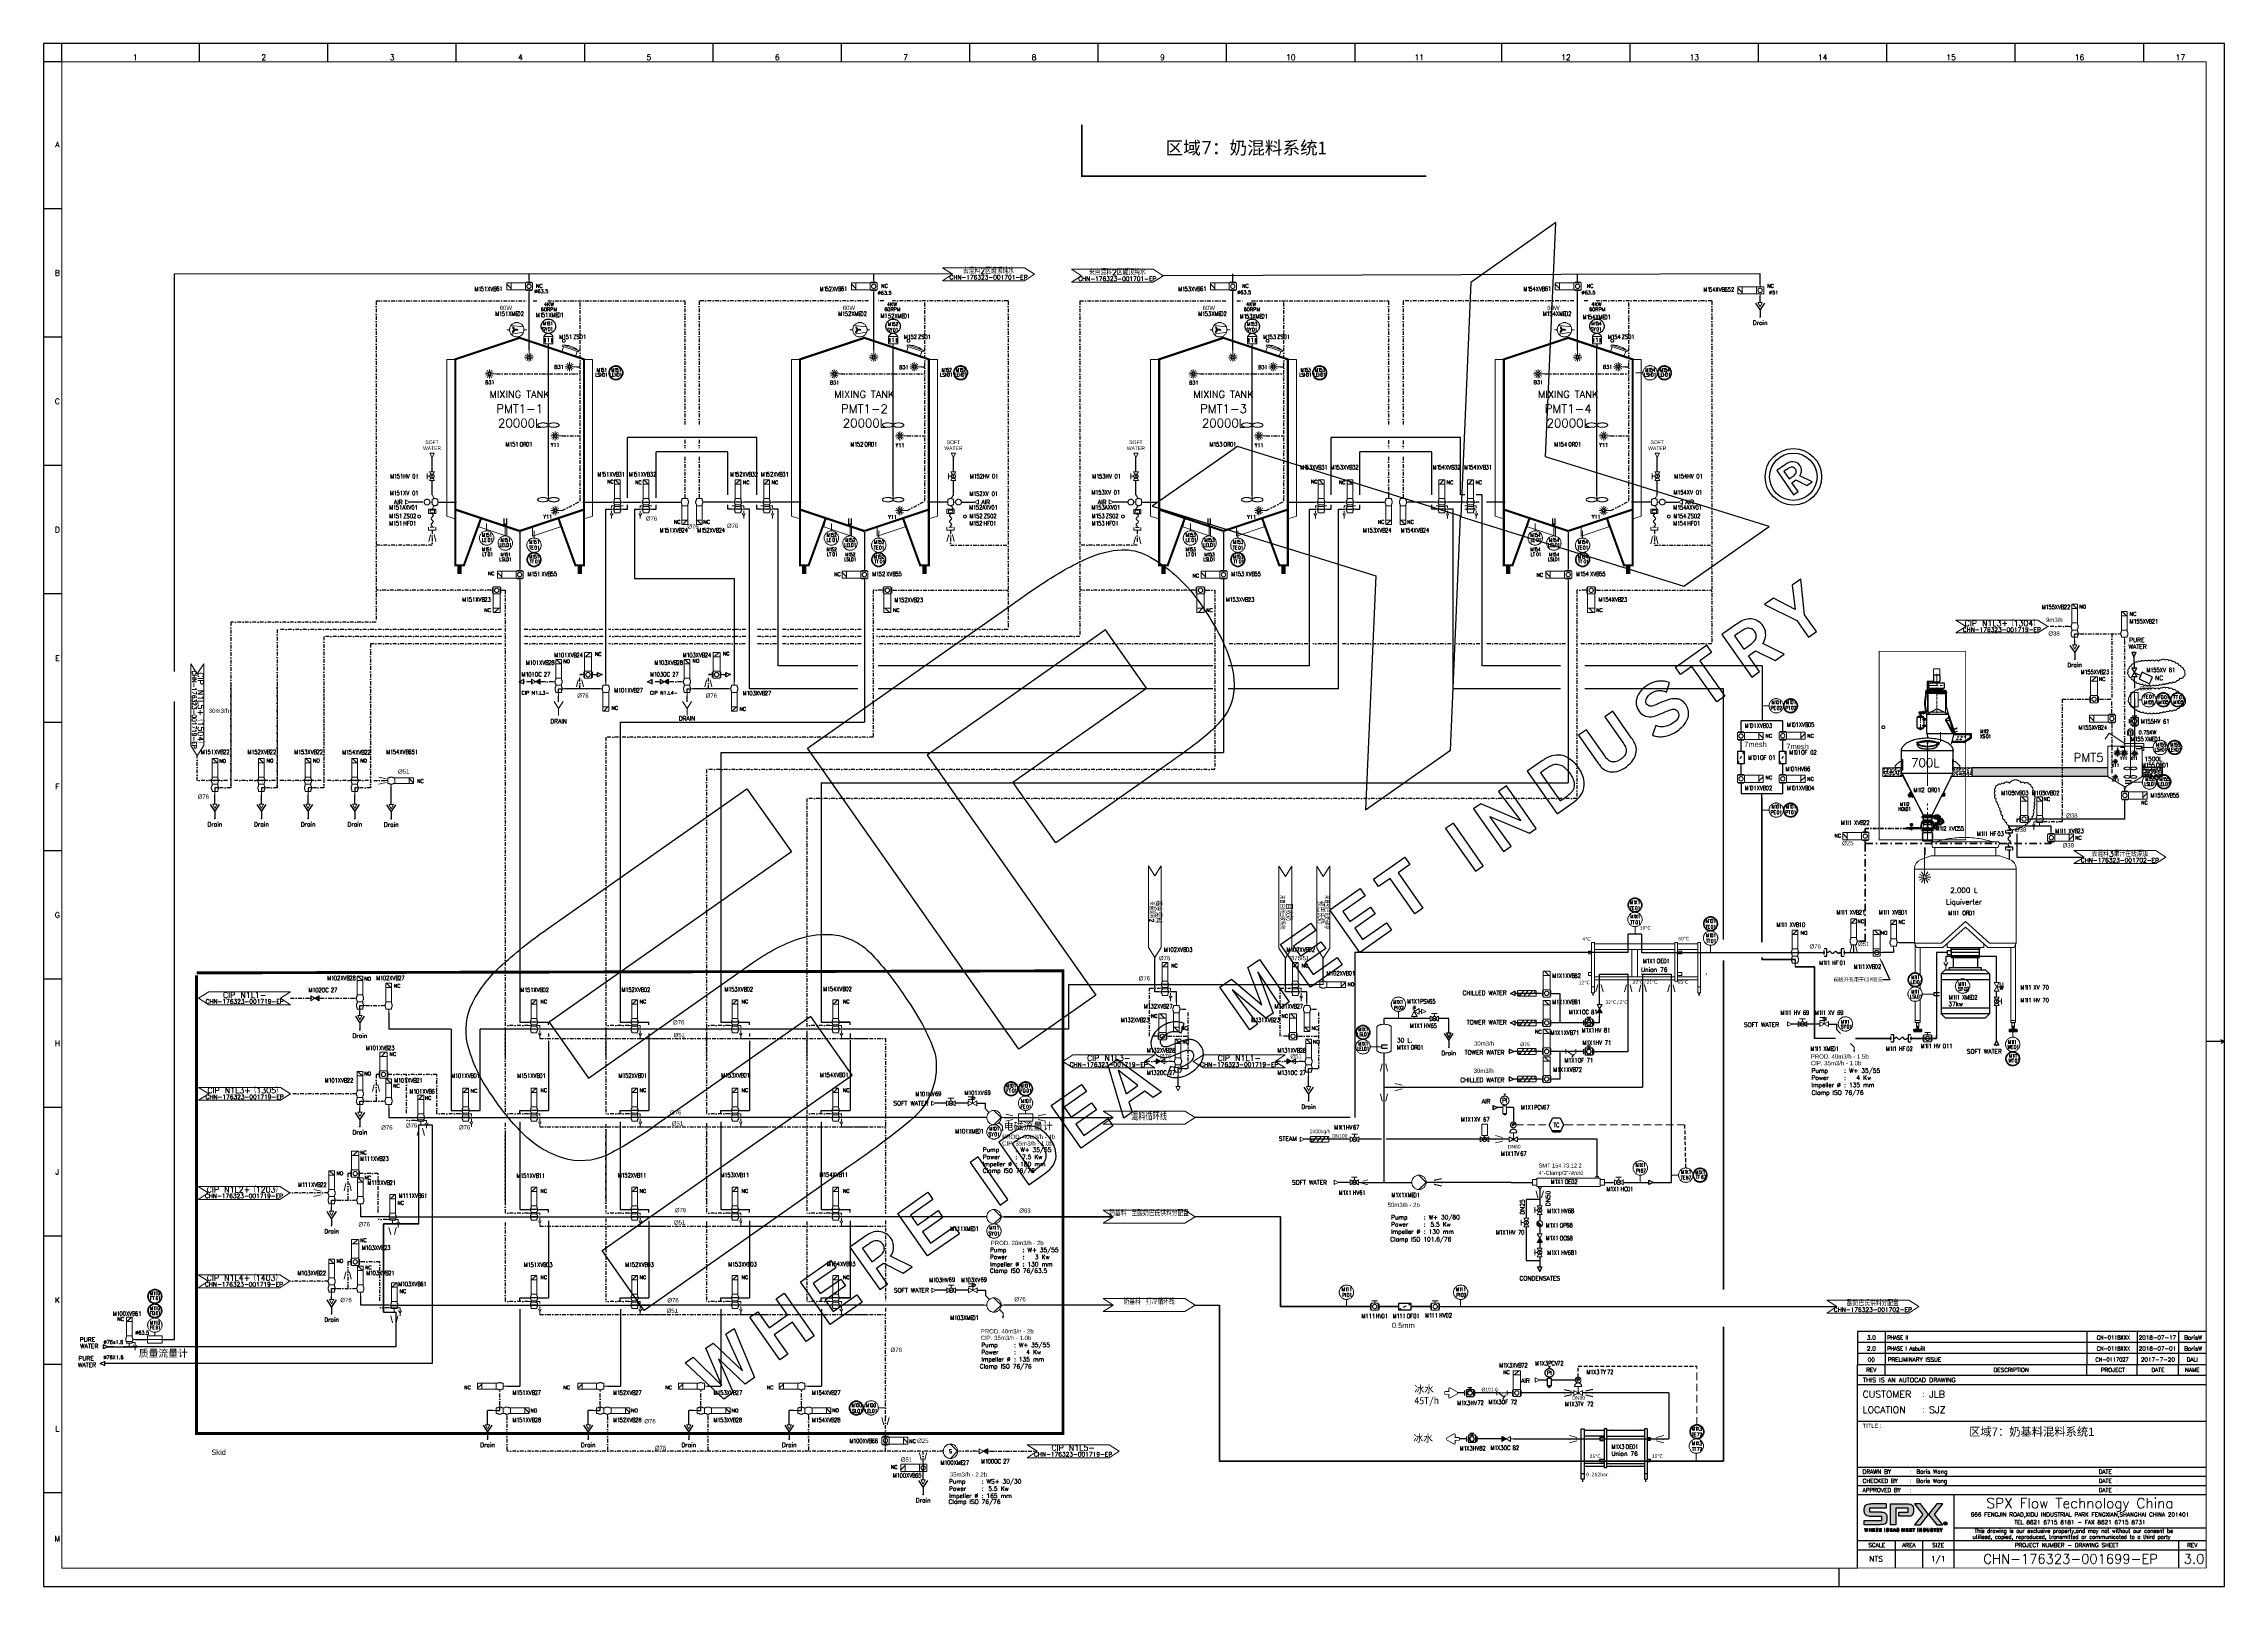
# Paper-space layout 'M1' of a CAD drawing. Header units: inches. Extents: x 0 to 2378, y 0 to 1682.
# The model-space entities are those that its viewports show. They can reach past a viewport. Long polylines and large blocks are cut down to what shows.
import ezdxf
from ezdxf import colors
from ezdxf.entities.mleader import LeaderData, LeaderLine
from ezdxf.enums import TextEntityAlignment as Align
from ezdxf.math import Vec2, Vec3

# ---------------------------------------------------------------- set-up
doc = ezdxf.new("R2010")
doc.units = ezdxf.units.IN
doc.header["$MEASUREMENT"] = 0
for name, pattern in [('ACAD_ISO02W100', [15, 12, -3]), ('AM_ISO08W050x2', [9, 6, -0.75, 1.5, -0.75]), ('CENTER', [50.8, 31.75, -6.35, 6.35, -6.35]), ('CONTINU', [0]), ('DASHDOT', [25.4, 12.7, -6.35, 0, -6.35]), ('DASHDOT2', [12.7, 6.35, -3.175, 0, -3.175]), ('DASHED', [19.05, 12.7, -6.35]), ('DASHED2', [9.525, 6.35, -3.175]), ('HIDDEN', [0.375, 0.25, -0.125]), ('PHANTOM2', [1.25, 0.625, -0.125, 0.125, -0.125, 0.125, -0.125])]:
    doc.linetypes.add(name, pattern=pattern)
doc.layers.add('$FLOW_FREEZE', color=7, linetype='Continuous', plot=False)
for name, color, linetype in [('1', 7, 'CONTINU'), ('13 Pipe Water Hot', 161, 'Continuous'), ('14 Pipe Water Cold', 142, 'Continuous'), ('20 Pipe Steam Industrial', 231, 'Continuous'), ('3', 3, 'DASHDOT'), ('60 TXT International', 7, 'Continuous'), ('CUVERIE', 7, 'Continuous'), ('DIAMETRE', 7, 'Continuous'), ('DIM', 3, 'Continuous'), ('ECHANGEURS', 7, 'Continuous'), ('LIAISON INSTRUMENTATION', 140, 'DASHED2'), ('MATERIEL-DIVERS', 7, 'Continuous'), ('OTHER MATERIAL', 7, 'Continuous'), ('POMPES', 7, 'Continuous'), ('POMPES-PROCESS', 7, 'Continuous'), ('REPERES', 7, 'Continuous'), ('Steam pipe', 231, 'Continuous'), ('techn-data', 7, 'Continuous'), ('TEXTE', 7, 'Continuous'), ('TEXTES', 7, 'Continuous'), ('TITRE', 7, 'Continuous'), ('TUYAUTERIE-AIR INSTRUMENT', 3, 'Continuous'), ('TUYAUTERIE-EAU', 5, 'Continuous'), ('TUYAUTERIE-EGOUT', 32, 'Continuous'), ('TUYAUTERIE-NEP', 4, 'DASHDOT2'), ('TUYAUTERIE-PROCESS', 30, 'Continuous'), ('TUYAUTERIE-VAPEUR INDUSTRIELLE', 231, 'Continuous'), ('TXT_ENG', 7, 'Continuous'), ('TXT_FR', 7, 'Continuous'), ('VANNES', 7, 'Continuous'), ('VANNES-FLUIDES-AUX', 7, 'Continuous'), ('尺寸标注', 253, 'Continuous'), ('标注', 7, 'Continuous')]:
    doc.layers.add(name, color=color, linetype=linetype)
for name, color, linetype, lineweight in [('11 Pipe Air Instrument', 3, 'Continuous', 30), ('15 Pipe Drain', 32, 'Continuous', 30), ('17 Pipe CIP', 4, 'DASHDOT2', 50), ('19 Pipe Process', 30, 'Continuous', 30), ('31 Equipment', 7, 'Continuous', 9), ('32 Instruments Control Loop', 140, 'DASHED', 9), ('33 Instruments Labels', 7, 'Continuous', 9), ('40 TXT Data', 7, 'Continuous', 9), ('43 TXT Chinese', 7, 'Continuous', 9), ('43 TXT English', 7, 'Continuous', 9), ('44 TXT French', 7, 'Continuous', 9), ('61 Revision Cloud', 1, 'Continuous', 9), ('AM_0', 7, 'Continuous', 30), ('AM_0N', 7, 'Continuous', 30), ('Other-material', 7, 'Continuous', 9), ('Pipe-process', 30, 'Continuous', 70), ('中心线', 1, 'CENTER', 9), ('剖面线', 4, 'Continuous', 9), ('双点线', 6, 'PHANTOM2', 9), ('楼板负筋文字', 7, 'Continuous', 18), ('粗实线', 7, 'Continuous', 30), ('粗线', 7, 'Continuous', 30), ('细 线', 7, 'Continuous', 18), ('细实线', 171, 'Continuous', 13), ('细线', 3, 'Continuous', 20), ('虚线', 6, 'ACAD_ISO02W100', 20)]:
    doc.layers.add(name, color=color, linetype=linetype, lineweight=lineweight)
doc.layers.add('AM_VIEWS', color=1, linetype='Continuous', lineweight=15, plot=False)
doc.layers.add('LOGO', color=7, linetype='Continuous', true_color=0xebebeb)
doc.layers.get('REPERES').off()
doc.styles.add('ROMANC', font='romanc')
doc.styles.add('ROMANS', font='ROMANS.SHX')
doc.styles.add('ROMANT', font='romant')
doc.styles.add('shweser', font='simplex.shx', dxfattribs={"width": 0.8, "bigfont": 'hzdx.shx'})
doc.styles.get("Standard").update_dxf_attribs({"font": 'arial.ttf'})
doc.styles.add('SWISS', font='swiss.ttf')
doc.styles.add('USER1', font='TXT.SHX', dxfattribs={"bigfont": 'gbcbig.shx'})
doc.dimstyles.new('shweser×5', dxfattribs={"dimscale": 5, "dimtxt": 3.5, "dimasz": 2, "dimexe": 1, "dimexo": 1, "dimtad": 1, "dimdsep": 46, "dimtxsty": 'shweser', "dimcen": 0, "dimclrd": 256, "dimclre": 256, "dimclrt": 2, "dimazin": 2, "dimtp": 0.1, "dimtm": 0.1, "dimtfac": 0.71, "dimtmove": 0, "dimatfit": 3, "dimfxl": 0, "dimlwd": -1, "dimlwe": -1, "dimarcsym": 0})
doc.dimstyles.get("Standard").update_dxf_attribs({"dimtxt": 0.18, "dimasz": 0.18, "dimexe": 0.18, "dimexo": 0.0625, "dimgap": 0.09, "dimtad": 0, "dimtih": 1, "dimtoh": 1, "dimdec": 4, "dimzin": 0, "dimdsep": 46, "dimtxsty": 'Standard', "dimcen": 0.09, "dimadec": 0, "dimazin": 0, "dimtfac": 1, "dimtdec": 4, "dimtofl": 0, "dimtmove": 0, "dimatfit": 3, "dimfxl": 0, "dimtolj": 1, "dimtzin": 0, "dimarcsym": 0})
pattern_1 = [(50, (-21906.24, 6496.02), (91.09233, -7.96954), [9.525, -104.775]), (355, (-21906.24, 6496.02), (-17.6214, 95.52832), [7.62, -83.82]), (100.451, (-21898.65, 6495.36), (73.47125, 87.55834), [8.095, -89.045]), (46.1842, (-21906.24, 6521.42), (135.5395, -21.02116), [14.2875, -157.1625]), (96.6356, (-21894.94, 6519.67), (118.7021, 123.7128), [12.1425, -133.5675]), (351.184, (-21906.24, 6521.42), (118.7023, 123.71256), [11.43, -125.73]), (21, (-21893.54, 6515.07), (75.80744, -51.13276), [9.525, -104.775]), (326, (-21893.54, 6515.07), (30.901, 92.094), [7.62, -83.82]), (71.4514, (-21887.22, 6510.81), (106.70825, 40.96143), [8.095, -89.045]), (37.5, (-21906.237, 6496.02), (1.5443, 42.27752), [0, -82.804, 0, -85.09, 0, -84.1375]), (7.5, (-21906.237, 6496.02), (33.40983, 50.09029), [0, -48.514, 0, -80.899, 0, -32.0675]), (327.5, (-21934.558, 6496.02), (67.795298, -2.86437), [0, -31.75, 0, -99.06, 0, -131.445]), (317.5, (-21947.26, 6496.02), (74.06459, 12.71325), [0, -41.275, 0, -65.786, 0, -93.345])]

# ---------------------------------------------------------------- blocks, each defined once
blk = doc.blocks.new('SPX-LOGO')
h = blk.add_hatch(color=252)
h.paths.add_polyline_path([(-0.678, 0.153), (-0.991, 0.153), (-0.991, 0.26), (-0.529, 0.26), (-0.53, 0.38), (-0.903, 0.38, 0.033275), (-0.999, 0.375, 0.091798), (-1.071, 0.353, 0.172117), (-1.114, 0.305, 0.092797), (-1.129, 0.219, 0.050192), (-1.124, 0.143, 0.144364), (-1.089, 0.068, 0.186105), (-1.027, 0.037, 0.03768), (-0.949, 0.033), (-0.652, 0.033), (-0.652, -0.079), (-1.128, -0.079), (-1.128, -0.193), (-0.738, -0.193, 0.022806), (-0.618, -0.189, 0.276305), (-0.526, -0.125, 0.070437), (-0.514, -0.029, 0.042098), (-0.518, 0.051, 0.174287), (-0.547, 0.114, 0.099644), (-0.589, 0.139, 0.054927), (-0.634, 0.15, 0.031964)])
h.paths.add_polyline_path([(-0.416, -0.195), (-0.27, -0.195), (-0.27, 0.261), (0.07, 0.261), (0.07, 0.151), (-0.185, 0.151), (-0.184, 0.035), (0.023, 0.035, 0.002956), (0.05, 0.035, 0.013973), (0.095, 0.036, 0.050969), (0.139, 0.043, 0.176136), (0.185, 0.078, 0.0877), (0.206, 0.126, 0.032753), (0.212, 0.164, 0.026321), (0.214, 0.216, 0.056445), (0.208, 0.269, 0.059255), (0.189, 0.319, 0.128051), (0.162, 0.349, 0.092764), (0.112, 0.369, 0.044287), (0.031, 0.377, 0.007759), (-0.007, 0.378), (-0.416, 0.378)])
h.paths.add_polyline_path([(-1.056, -0.358), (-1.069, -0.296), (-1.083, -0.296), (-1.096, -0.358), (-1.107, -0.296), (-1.122, -0.296), (-1.105, -0.377), (-1.088, -0.377), (-1.076, -0.321), (-1.065, -0.377), (-1.047, -0.377), (-1.029, -0.296), (-1.045, -0.296)])
h.paths.add_polyline_path([(-0.984, -0.327), (-0.984, -0.296), (-0.999, -0.296), (-0.999, -0.377), (-0.984, -0.377), (-0.984, -0.34), (-0.949, -0.34), (-0.949, -0.377), (-0.934, -0.377), (-0.934, -0.296), (-0.949, -0.296), (-0.949, -0.327)])
h.paths.add_polyline_path([(-0.888, -0.342), (-0.849, -0.342), (-0.849, -0.329), (-0.888, -0.329), (-0.888, -0.31), (-0.845, -0.31), (-0.845, -0.296), (-0.903, -0.296), (-0.903, -0.377), (-0.842, -0.377), (-0.842, -0.364), (-0.888, -0.364)])
h.paths.add_polyline_path([(-0.78, -0.347), (-0.764, -0.377), (-0.747, -0.377), (-0.765, -0.344, 0.524), (-0.754, -0.306, 0.20667), (-0.772, -0.297, 0.017911), (-0.783, -0.296), (-0.809, -0.296), (-0.809, -0.377), (-0.794, -0.377), (-0.794, -0.347)])
h.paths.add_polyline_path([(-0.788, -0.335), (-0.794, -0.335), (-0.794, -0.309), (-0.787, -0.309, 0.003128), (-0.781, -0.309, -0.049435), (-0.773, -0.31, -0.225209), (-0.766, -0.316, -0.21086), (-0.765, -0.327, -0.250131), (-0.773, -0.334, -0.050266), (-0.778, -0.335, -0.010876)], flags=16)
h.paths.add_polyline_path([(-0.703, -0.342), (-0.664, -0.342), (-0.664, -0.329), (-0.703, -0.329), (-0.703, -0.31), (-0.66, -0.31), (-0.66, -0.296), (-0.718, -0.296), (-0.718, -0.377), (-0.657, -0.377), (-0.657, -0.364), (-0.703, -0.364)])
h.paths.add_polyline_path([(-0.565, -0.296), (-0.58, -0.296), (-0.58, -0.377), (-0.565, -0.377)])
h.paths.add_polyline_path([(-0.525, -0.377), (-0.499, -0.377, 0.031777), (-0.484, -0.376, 0.128547), (-0.471, -0.371, 0.133781), (-0.46, -0.358, 0.112895), (-0.456, -0.336, 0.080874), (-0.46, -0.317, 0.144166), (-0.47, -0.304, 0.095013), (-0.484, -0.297, 0.055415), (-0.49, -0.297, -0.006698), (-0.496, -0.296), (-0.525, -0.296)])
h.paths.add_polyline_path([(-0.51, -0.31), (-0.502, -0.31, -0.03666), (-0.495, -0.31, -0.022634), (-0.487, -0.311, -0.150643), (-0.481, -0.315, -0.046834), (-0.476, -0.321, -0.106102), (-0.474, -0.325, -0.020465), (-0.472, -0.336, -0.160217), (-0.477, -0.356, -0.193284), (-0.484, -0.362, -0.05933), (-0.495, -0.363, -0.008228), (-0.503, -0.364), (-0.51, -0.364)], flags=16)
h.paths.add_polyline_path([(-0.41, -0.342), (-0.371, -0.342), (-0.371, -0.329), (-0.41, -0.329), (-0.41, -0.31), (-0.368, -0.31), (-0.368, -0.296), (-0.425, -0.296), (-0.425, -0.377), (-0.365, -0.377), (-0.365, -0.364), (-0.41, -0.364)])
h.paths.add_polyline_path([(-0.293, -0.361), (-0.288, -0.377), (-0.272, -0.377), (-0.3, -0.296), (-0.317, -0.296), (-0.344, -0.377), (-0.328, -0.377), (-0.323, -0.361)])
h.paths.add_polyline_path([(-0.297, -0.348), (-0.319, -0.348), (-0.308, -0.311)], flags=16)
h.paths.add_polyline_path([(-0.198, -0.357, -0.169816), (-0.201, -0.362, -0.135615), (-0.208, -0.365, -0.025129), (-0.214, -0.365, -0.126519), (-0.229, -0.362, -0.122897), (-0.237, -0.355), (-0.238, -0.353), (-0.251, -0.362), (-0.249, -0.365, 0.067654), (-0.243, -0.371, 0.061388), (-0.235, -0.376, 0.081233), (-0.221, -0.379, 0.04931), (-0.209, -0.379, 0.051957), (-0.199, -0.377, 0.065204), (-0.192, -0.373, 0.111441), (-0.185, -0.366, 0.096126), (-0.182, -0.358, 0.092825), (-0.182, -0.349, 0.095457), (-0.184, -0.342, 0.097406), (-0.19, -0.336, 0.008749), (-0.19, -0.336, 0.076299), (-0.198, -0.332, 0.027392), (-0.212, -0.328, -0.022886), (-0.224, -0.326, -0.163146), (-0.23, -0.322, -0.224828), (-0.23, -0.315, -0.149356), (-0.23, -0.314, -0.124193), (-0.227, -0.311, -0.102413), (-0.22, -0.308, -0.108875), (-0.209, -0.309, -0.074426), (-0.203, -0.311, -0.09863), (-0.196, -0.318, -0.00106), (-0.194, -0.32), (-0.182, -0.311, 0.042363), (-0.188, -0.304, 0.04553), (-0.193, -0.3, 0.070686), (-0.197, -0.298, 0.050157), (-0.203, -0.296, 0.06914), (-0.208, -0.295, 0.046361), (-0.215, -0.294, 0.068931), (-0.228, -0.296, 0.097642), (-0.238, -0.302, 0.07143), (-0.243, -0.306, 0.142415), (-0.247, -0.318, 0.131573), (-0.244, -0.329, 0.147218), (-0.236, -0.338, 0.082728), (-0.226, -0.341, 0.013337), (-0.214, -0.344, -0.036088), (-0.204, -0.347, -0.139463), (-0.199, -0.35, -0.236758)])
h.paths.add_polyline_path([(-0.042, -0.311), (-0.044, -0.377), (-0.029, -0.377), (-0.029, -0.296), (-0.051, -0.296), (-0.066, -0.356), (-0.082, -0.296), (-0.104, -0.296), (-0.104, -0.377), (-0.09, -0.377), (-0.091, -0.311), (-0.073, -0.377), (-0.06, -0.377)])
h.paths.add_polyline_path([(0.026, -0.364), (0.026, -0.342), (0.065, -0.342), (0.065, -0.329), (0.026, -0.329), (0.026, -0.31), (0.069, -0.31), (0.069, -0.296), (0.011, -0.296), (0.011, -0.377), (0.072, -0.377), (0.072, -0.364)])
h.paths.add_polyline_path([(0.166, -0.377), (0.166, -0.364), (0.12, -0.364), (0.12, -0.342), (0.159, -0.342), (0.159, -0.329), (0.12, -0.329), (0.12, -0.31), (0.163, -0.31), (0.163, -0.296), (0.105, -0.296), (0.105, -0.377)])
h.paths.add_polyline_path([(0.225, -0.31), (0.247, -0.31), (0.247, -0.296), (0.188, -0.296), (0.188, -0.31), (0.21, -0.31), (0.21, -0.377), (0.225, -0.377)])
h.paths.add_polyline_path([(0.34, -0.296), (0.325, -0.296), (0.325, -0.377), (0.34, -0.377)])
h.paths.add_polyline_path([(0.428, -0.377), (0.441, -0.377), (0.441, -0.296), (0.426, -0.296), (0.428, -0.354), (0.392, -0.296), (0.379, -0.296), (0.379, -0.377), (0.393, -0.377), (0.393, -0.321)])
h.paths.add_polyline_path([(0.481, -0.377), (0.507, -0.377, 0.031777), (0.521, -0.376, 0.128547), (0.535, -0.371, 0.133781), (0.546, -0.358, 0.112895), (0.549, -0.336, 0.080874), (0.545, -0.317, 0.144166), (0.535, -0.304, 0.095013), (0.522, -0.297, 0.055415), (0.516, -0.297, -0.006698), (0.51, -0.296), (0.481, -0.296)])
h.paths.add_polyline_path([(0.496, -0.31), (0.504, -0.31, -0.03666), (0.511, -0.31, -0.022634), (0.518, -0.311, -0.150643), (0.525, -0.315, -0.046834), (0.53, -0.321, -0.106102), (0.532, -0.325, -0.020465), (0.533, -0.336, -0.160217), (0.529, -0.356, -0.193284), (0.521, -0.362, -0.05933), (0.51, -0.363, -0.008228), (0.502, -0.364), (0.496, -0.364)], flags=16)
h.paths.add_polyline_path([(0.593, -0.346), (0.593, -0.296), (0.578, -0.296), (0.578, -0.345, 0.005653), (0.578, -0.353, 0.118938), (0.581, -0.364, 0.12451), (0.589, -0.373, 0.105354), (0.601, -0.378, 0.070072), (0.616, -0.379, 0.091795), (0.629, -0.376, 0.129452), (0.64, -0.366, 0.1122), (0.643, -0.356, 0.024192), (0.643, -0.349), (0.643, -0.296), (0.628, -0.296), (0.628, -0.345, -0.02122), (0.628, -0.352, -0.206511), (0.624, -0.361, -0.165068), (0.613, -0.365, -0.190224), (0.598, -0.361, -0.123531), (0.594, -0.356, -0.090202)])
h.paths.add_polyline_path([(0.694, -0.315, -0.149356), (0.694, -0.314, -0.124193), (0.697, -0.311, -0.102413), (0.703, -0.308, -0.108875), (0.714, -0.309, -0.074426), (0.721, -0.311, -0.09863), (0.728, -0.318, -0.00106), (0.729, -0.32), (0.742, -0.311, 0.042363), (0.736, -0.304, 0.04553), (0.73, -0.3, 0.070686), (0.726, -0.298, 0.050157), (0.72, -0.296, 0.06914), (0.716, -0.295, 0.046361), (0.709, -0.294, 0.068931), (0.696, -0.296, 0.097642), (0.685, -0.302, 0.07143), (0.681, -0.306, 0.142415), (0.677, -0.318, 0.131573), (0.679, -0.329, 0.147218), (0.688, -0.338, 0.082728), (0.697, -0.341, 0.013337), (0.71, -0.344, -0.036088), (0.72, -0.347, -0.139463), (0.724, -0.35, -0.236758), (0.726, -0.357, -0.169816), (0.722, -0.362, -0.135615), (0.716, -0.365, -0.025129), (0.71, -0.365, -0.126519), (0.694, -0.362, -0.122897), (0.686, -0.355), (0.685, -0.353), (0.673, -0.362), (0.675, -0.365, 0.067654), (0.68, -0.371, 0.061388), (0.689, -0.376, 0.081233), (0.703, -0.379, 0.04931), (0.715, -0.379, 0.051957), (0.724, -0.377, 0.065204), (0.732, -0.373, 0.111441), (0.739, -0.366, 0.096126), (0.742, -0.358, 0.092825), (0.742, -0.349, 0.095457), (0.739, -0.342, 0.097406), (0.734, -0.336, 0.008749), (0.734, -0.336, 0.076299), (0.725, -0.332, 0.027392), (0.712, -0.328, -0.022886), (0.7, -0.326, -0.163146), (0.694, -0.322, -0.224828)])
h.paths.add_polyline_path([(0.785, -0.31), (0.785, -0.377), (0.8, -0.377), (0.8, -0.31), (0.822, -0.31), (0.822, -0.296), (0.763, -0.296), (0.763, -0.31)])
h.paths.add_polyline_path([(0.851, -0.296), (0.851, -0.377), (0.866, -0.377), (0.866, -0.347), (0.88, -0.347), (0.896, -0.377), (0.913, -0.377), (0.895, -0.344, 0.524), (0.906, -0.306, 0.20667), (0.888, -0.297, 0.017911), (0.877, -0.296)])
h.paths.add_polyline_path([(0.873, -0.309, 0.003128), (0.879, -0.309, -0.049435), (0.887, -0.31, -0.225209), (0.894, -0.316, -0.21086), (0.895, -0.327, -0.250131), (0.887, -0.334, -0.050266), (0.882, -0.335, -0.010876), (0.872, -0.335), (0.866, -0.335), (0.866, -0.309)], flags=16)
h.paths.add_polyline_path([(0.967, -0.33), (0.95, -0.296), (0.932, -0.296), (0.959, -0.345), (0.959, -0.377), (0.974, -0.377), (0.974, -0.345), (1.002, -0.296), (0.985, -0.296)])
at = {"true_color": 0x50a025}
h = blk.add_hatch(color=74, dxfattribs=at)
h.paths.add_polyline_path([(0.624, 0.089), (0.402, 0.377), (0.24, 0.377), (0.463, 0.088), (0.24, -0.201), (0.402, -0.201)])
h.paths.add_polyline_path([(0.786, 0.088), (1.008, 0.377), (0.846, 0.377), (0.624, 0.088), (0.846, -0.201), (1.008, -0.201)])
at = {"color": 252}
for points in [[(-0.738, -0.193), (-1.128, -0.193), (-1.128, -0.079), (-0.652, -0.079), (-0.652, 0.033), (-0.949, 0.033, -0.03768), (-1.027, 0.037, -0.186105), (-1.089, 0.068, -0.144364), (-1.124, 0.143, -0.050192), (-1.129, 0.219, -0.092797), (-1.114, 0.305, -0.172117), (-1.071, 0.353, -0.091798), (-0.999, 0.375, -0.033275), (-0.903, 0.38), (-0.53, 0.38), (-0.529, 0.26), (-0.991, 0.26), (-0.991, 0.153), (-0.678, 0.153, -0.031964), (-0.634, 0.15, -0.054927), (-0.589, 0.139, -0.099644), (-0.547, 0.114, -0.174287), (-0.518, 0.051, -0.042098), (-0.514, -0.029, -0.070437), (-0.526, -0.125, -0.277176), (-0.618, -0.189, -0.02274), (-0.738, -0.193, -15.204765), (-0.738, -0.193, -0.986388)], [(0.021, 0.035), (-0.184, 0.035), (-0.185, 0.151), (0.07, 0.151), (0.07, 0.261), (-0.27, 0.261), (-0.27, -0.195), (-0.416, -0.195), (-0.416, 0.378), (-0.007, 0.378, -0.007759), (0.031, 0.377, -0.044287), (0.112, 0.369, -0.092764), (0.162, 0.349, -0.128051), (0.189, 0.319, -0.061287), (0.208, 0.268, -0.054538), (0.214, 0.216, -0.026321), (0.212, 0.164, -0.032753), (0.206, 0.126, -0.0877), (0.185, 0.078, -0.176136), (0.139, 0.043, -0.050969), (0.095, 0.036, -0.013973), (0.05, 0.035, -0.003129), (0.021, 0.035)], [(-0.794, -0.347), (-0.78, -0.347), (-0.764, -0.377), (-0.747, -0.377), (-0.765, -0.344, 0.524), (-0.754, -0.306, 0.20667), (-0.772, -0.297, 0.017911), (-0.783, -0.296), (-0.783, -0.296), (-0.809, -0.296), (-0.809, -0.377), (-0.794, -0.377)], [(-0.765, -0.327, 0.21086), (-0.766, -0.316, 0.225209), (-0.773, -0.31, 0.049435), (-0.781, -0.309, -0.003128), (-0.787, -0.309), (-0.787, -0.309), (-0.794, -0.309), (-0.794, -0.335), (-0.788, -0.335, 0.010876), (-0.778, -0.335, 0.050266), (-0.773, -0.334, 0.250131)], [(-0.484, -0.376, 0.128547), (-0.471, -0.371, 0.133781), (-0.46, -0.358, 0.112895), (-0.456, -0.336, 0.080874), (-0.46, -0.317, 0.144166), (-0.47, -0.304, 0.095013), (-0.484, -0.297, 0.055415), (-0.49, -0.297, -0.006698), (-0.496, -0.296), (-0.496, -0.296), (-0.525, -0.296), (-0.525, -0.377), (-0.499, -0.377, 0.031777)], [(-0.495, -0.363, 0.05933), (-0.484, -0.362, 0.193284), (-0.477, -0.356, 0.160217), (-0.472, -0.336, 0.020465), (-0.474, -0.325, 0.106102), (-0.476, -0.321, 0.046834), (-0.481, -0.315, 0.150643), (-0.487, -0.311, 0.022634), (-0.495, -0.31, 0.03666), (-0.502, -0.31), (-0.502, -0.31), (-0.51, -0.31), (-0.51, -0.364), (-0.503, -0.364, 0.008228)], [(-0.209, -0.379), (-0.209, -0.379, 0.049801), (-0.2, -0.377, 0.068284), (-0.192, -0.373, 0.111441), (-0.185, -0.366, 0.096126), (-0.182, -0.358, 0.092825), (-0.182, -0.349, 0.095457), (-0.184, -0.342, 0.069929), (-0.188, -0.337, 0.05193), (-0.19, -0.336, 0.076299), (-0.198, -0.332), (-0.198, -0.332), (-0.198, -0.332, 0.027392), (-0.212, -0.328, -0.022886), (-0.224, -0.326), (-0.224, -0.326, -0.163146), (-0.23, -0.322), (-0.23, -0.322, -0.224828), (-0.23, -0.315, -0.149356), (-0.23, -0.314, -0.124193), (-0.227, -0.311, -0.102413), (-0.22, -0.308), (-0.22, -0.308), (-0.22, -0.308), (-0.22, -0.308, -0.108875), (-0.209, -0.309, -0.074426), (-0.203, -0.311, -0.078653), (-0.197, -0.316, -0.001798), (-0.194, -0.32), (-0.182, -0.311), (-0.182, -0.311, 0.042363), (-0.188, -0.304, 0.04553), (-0.193, -0.3, 0.070686), (-0.197, -0.298, 0.050157), (-0.203, -0.296, 0.06914), (-0.208, -0.295, 0.046361), (-0.215, -0.294, 0.068931), (-0.228, -0.296, 0.097642), (-0.238, -0.302, 0.07143), (-0.243, -0.306, 0.142415), (-0.247, -0.318, 0.131573), (-0.244, -0.329, 0.147218), (-0.236, -0.338, 0.082728), (-0.226, -0.341, 0.014393), (-0.213, -0.344, -0.032715), (-0.204, -0.347, -0.139463), (-0.199, -0.35, -0.236758), (-0.198, -0.357, -0.169816), (-0.201, -0.362, -0.135615), (-0.208, -0.365, -0.025129), (-0.214, -0.365, -0.126519), (-0.229, -0.362, -0.122897), (-0.237, -0.355), (-0.238, -0.353), (-0.251, -0.362), (-0.249, -0.365, 0.067654), (-0.243, -0.371, 0.061388), (-0.235, -0.376, 0.081233), (-0.221, -0.379, 0.04931)], [(0.521, -0.376, 0.128547), (0.535, -0.371, 0.133781), (0.546, -0.358, 0.112895), (0.549, -0.336, 0.080874), (0.545, -0.317, 0.144166), (0.535, -0.304, 0.095013), (0.522, -0.297, 0.055415), (0.516, -0.297, -0.006698), (0.51, -0.296), (0.51, -0.296), (0.481, -0.296), (0.481, -0.377), (0.507, -0.377, 0.031777)], [(0.51, -0.363, 0.05933), (0.521, -0.362, 0.193284), (0.529, -0.356, 0.160217), (0.533, -0.336, 0.020465), (0.532, -0.325, 0.106102), (0.53, -0.321, 0.046834), (0.525, -0.315, 0.150643), (0.518, -0.311, 0.022634), (0.511, -0.31, 0.03666), (0.504, -0.31), (0.504, -0.31), (0.496, -0.31), (0.496, -0.364), (0.502, -0.364, 0.008228)], [(0.64, -0.366, 0.1122), (0.643, -0.356, 0.028889), (0.643, -0.347), (0.643, -0.347), (0.643, -0.296), (0.628, -0.296), (0.628, -0.345, -0.024842), (0.628, -0.353, -0.1821), (0.624, -0.361, -0.165068), (0.613, -0.365, -0.190224), (0.598, -0.361, -0.123531), (0.594, -0.356, -0.090202), (0.593, -0.346), (0.593, -0.296), (0.578, -0.296), (0.578, -0.345, 0.005653), (0.578, -0.353, 0.118938), (0.581, -0.364, 0.12451), (0.589, -0.373, 0.1104), (0.602, -0.379, 0.066986), (0.616, -0.379, 0.091795), (0.629, -0.376, 0.129452)], [(0.68, -0.371, 0.061388), (0.689, -0.376), (0.689, -0.376, 0.081233), (0.703, -0.379, 0.04931), (0.715, -0.379), (0.715, -0.379, 0.049801), (0.724, -0.377, 0.068284), (0.732, -0.373, 0.111441), (0.739, -0.366, 0.096126), (0.742, -0.358, 0.092825), (0.742, -0.349, 0.095457), (0.739, -0.342, 0.069929), (0.736, -0.337, 0.05193), (0.734, -0.336, 0.076299), (0.725, -0.332), (0.725, -0.332), (0.725, -0.332, 0.027392), (0.712, -0.328, -0.022886), (0.7, -0.326), (0.7, -0.326, -0.163146), (0.694, -0.322), (0.694, -0.322, -0.224828), (0.694, -0.315, -0.149356), (0.694, -0.314, -0.124193), (0.697, -0.311, -0.102413), (0.703, -0.308), (0.703, -0.308), (0.703, -0.308), (0.703, -0.308, -0.108875), (0.714, -0.309, -0.074426), (0.721, -0.311, -0.078653), (0.727, -0.316, -0.001798), (0.729, -0.32), (0.742, -0.311), (0.742, -0.311, 0.042363), (0.736, -0.304, 0.04553), (0.73, -0.3, 0.070686), (0.726, -0.298, 0.050157), (0.72, -0.296, 0.06914), (0.716, -0.295, 0.046361), (0.709, -0.294, 0.068931), (0.696, -0.296, 0.097642), (0.685, -0.302, 0.07143), (0.681, -0.306, 0.142415), (0.677, -0.318, 0.131573), (0.679, -0.329, 0.147218), (0.688, -0.338, 0.082728), (0.697, -0.341, 0.014393), (0.711, -0.344, -0.032715), (0.72, -0.347, -0.139463), (0.724, -0.35, -0.236758), (0.726, -0.357, -0.169816), (0.722, -0.362, -0.135615), (0.716, -0.365, -0.025129), (0.71, -0.365, -0.126519), (0.694, -0.362, -0.122897), (0.686, -0.355), (0.685, -0.353), (0.673, -0.362), (0.675, -0.365, 0.067654)], [(0.866, -0.347), (0.88, -0.347), (0.896, -0.377), (0.913, -0.377), (0.895, -0.344, 0.524), (0.906, -0.306, 0.20667), (0.888, -0.297, 0.017911), (0.877, -0.296), (0.877, -0.296), (0.851, -0.296), (0.851, -0.377), (0.866, -0.377)], [(0.882, -0.335, 0.050266), (0.887, -0.334, 0.250131), (0.895, -0.327, 0.21086), (0.894, -0.316, 0.225209), (0.887, -0.31, 0.049435), (0.879, -0.309, -0.003128), (0.873, -0.309), (0.873, -0.309), (0.866, -0.309), (0.866, -0.335), (0.872, -0.335, 0.010876)]]:
    blk.add_lwpolyline(points, format="xyb", close=True, dxfattribs=at)
at = {"color": 74, "true_color": 0x50a025}
blk.add_lwpolyline([(0.402, 0.377), (0.24, 0.377), (0.463, 0.088), (0.24, -0.201), (0.402, -0.201), (0.624, 0.088), (0.846, -0.201), (1.008, -0.201), (0.786, 0.088), (1.008, 0.377), (0.846, 0.377), (0.625, 0.088), (0.402, 0.377)], close=True, dxfattribs=at)
at = {"color": 252, "lineweight": 0}
for points in [[(-1.096, -0.358), (-1.083, -0.296), (-1.069, -0.296), (-1.056, -0.358), (-1.045, -0.296), (-1.029, -0.296), (-1.029, -0.296), (-1.047, -0.377), (-1.065, -0.377), (-1.076, -0.321), (-1.088, -0.377), (-1.105, -0.377), (-1.122, -0.296), (-1.107, -0.296)], [(-0.984, -0.327), (-0.949, -0.327), (-0.949, -0.296), (-0.934, -0.296), (-0.934, -0.296), (-0.934, -0.377), (-0.949, -0.377), (-0.949, -0.34), (-0.984, -0.34), (-0.984, -0.377), (-0.999, -0.377), (-0.999, -0.296), (-0.984, -0.296)], [(-0.845, -0.296), (-0.845, -0.31), (-0.888, -0.31), (-0.888, -0.31), (-0.888, -0.329), (-0.849, -0.329), (-0.849, -0.342), (-0.888, -0.342), (-0.888, -0.364), (-0.842, -0.364), (-0.842, -0.377), (-0.903, -0.377), (-0.903, -0.296)], [(-0.66, -0.296), (-0.66, -0.31), (-0.703, -0.31), (-0.703, -0.31), (-0.703, -0.329), (-0.664, -0.329), (-0.664, -0.342), (-0.703, -0.342), (-0.703, -0.364), (-0.657, -0.364), (-0.657, -0.377), (-0.718, -0.377), (-0.718, -0.296)], [(-0.368, -0.31), (-0.41, -0.31), (-0.41, -0.31), (-0.41, -0.329), (-0.371, -0.329), (-0.371, -0.342), (-0.41, -0.342), (-0.41, -0.364), (-0.365, -0.364), (-0.365, -0.377), (-0.425, -0.377), (-0.425, -0.296), (-0.368, -0.296)], [(0.069, -0.31), (0.026, -0.31), (0.026, -0.31), (0.026, -0.329), (0.065, -0.329), (0.065, -0.342), (0.026, -0.342), (0.026, -0.364), (0.072, -0.364), (0.072, -0.377), (0.011, -0.377), (0.011, -0.296), (0.069, -0.296)], [(0.163, -0.31), (0.12, -0.31), (0.12, -0.31), (0.12, -0.329), (0.159, -0.329), (0.159, -0.342), (0.12, -0.342), (0.12, -0.364), (0.166, -0.364), (0.166, -0.377), (0.105, -0.377), (0.105, -0.296), (0.163, -0.296)]]:
    blk.add_lwpolyline(points, close=True, dxfattribs=at)
at = {"color": 252}
for points in [[(-0.565, -0.377), (-0.565, -0.296), (-0.58, -0.296), (-0.58, -0.377)], [(-0.3, -0.296), (-0.272, -0.377), (-0.288, -0.377), (-0.293, -0.361), (-0.323, -0.361), (-0.328, -0.377), (-0.344, -0.377), (-0.317, -0.296)], [(-0.308, -0.311), (-0.319, -0.348), (-0.297, -0.348)], [(-0.082, -0.296), (-0.066, -0.356), (-0.051, -0.296), (-0.029, -0.296), (-0.029, -0.377), (-0.044, -0.377), (-0.042, -0.311), (-0.06, -0.377), (-0.073, -0.377), (-0.091, -0.311), (-0.09, -0.377), (-0.104, -0.377), (-0.104, -0.377), (-0.104, -0.296)], [(0.188, -0.31), (0.188, -0.296), (0.247, -0.296), (0.247, -0.31), (0.225, -0.31), (0.225, -0.377), (0.21, -0.377), (0.21, -0.377), (0.21, -0.31)], [(0.34, -0.377), (0.34, -0.296), (0.325, -0.296), (0.325, -0.377)], [(0.393, -0.377), (0.393, -0.321), (0.428, -0.377), (0.441, -0.377), (0.441, -0.296), (0.426, -0.296), (0.428, -0.354), (0.392, -0.296), (0.379, -0.296), (0.379, -0.296), (0.379, -0.377)], [(0.763, -0.31), (0.763, -0.296), (0.822, -0.296), (0.822, -0.31), (0.8, -0.31), (0.8, -0.377), (0.785, -0.377), (0.785, -0.377), (0.785, -0.31)], [(0.959, -0.377), (0.974, -0.377), (0.974, -0.345), (1.002, -0.296), (0.985, -0.296), (0.967, -0.33), (0.95, -0.296), (0.932, -0.296), (0.959, -0.345)]]:
    blk.add_lwpolyline(points, close=True, dxfattribs=at)
at = {"color": 253}
for points in [[(1.076, -0.165), (1.084, -0.165), (1.093, -0.182), (1.103, -0.182), (1.093, -0.164, 0.524), (1.099, -0.142, 0.20667), (1.088, -0.137, 0.017911), (1.082, -0.137), (1.082, -0.137), (1.068, -0.137), (1.068, -0.182), (1.076, -0.182)], [(1.085, -0.158, 0.050266), (1.088, -0.158, 0.250131), (1.093, -0.154, 0.21086), (1.092, -0.148, 0.225209), (1.088, -0.144, 0.049435), (1.084, -0.144, -0.003128), (1.08, -0.144), (1.08, -0.144), (1.076, -0.144), (1.076, -0.158), (1.079, -0.158, 0.010876)]]:
    blk.add_lwpolyline(points, format="xyb", close=True, dxfattribs=at)
for radius in [0.044, 0.0369]:
    blk.add_circle((1.084, -0.159), radius, dxfattribs=at)
blk = doc.blocks.new('SPX-LOGO-FOND')
at = {"layer": 'LOGO'}
for points in [[(-0.6781, -0.1927), (-1.068, -0.1927), (-1.0679, -0.0786), (-0.5922, -0.0792), (-0.5922, 0.0326), (-0.8891, 0.0326, -0.03768), (-0.9674, 0.0372, -0.186105), (-1.0297, 0.0677, -0.144364), (-1.0645, 0.143, -0.050192), (-1.0696, 0.2189, -0.092797), (-1.0547, 0.3047, -0.172117), (-1.0117, 0.3528, -0.091798), (-0.9395, 0.3746, -0.033275), (-0.8435, 0.38), (-0.47, 0.38), (-0.4696, 0.2595), (-0.9312, 0.2596), (-0.9312, 0.153), (-0.6188, 0.153, -0.031964), (-0.574, 0.1501, -0.054927), (-0.5294, 0.1393, -0.099644), (-0.487, 0.1136, -0.174287), (-0.4583, 0.0507, -0.042098), (-0.4547, -0.0293, -0.070437), (-0.4666, -0.1249, -0.277176), (-0.5582, -0.1893, -0.02274), (-0.6781, -0.1927, -15.204765), (-0.6781, -0.1927, -0.986388)], [(0.0812, 0.0345), (-0.1247, 0.0345), (-0.1251, 0.1506), (0.1293, 0.1506), (0.1293, 0.2615), (-0.2101, 0.2615), (-0.2099, -0.1952), (-0.3563, -0.1952), (-0.3563, 0.3776), (0.0528, 0.3776, -0.007759), (0.0906, 0.377, -0.044287), (0.1712, 0.3686, -0.092764), (0.2221, 0.349, -0.128051), (0.2489, 0.3191, -0.061287), (0.2676, 0.2676, -0.054538), (0.2738, 0.216, -0.026321), (0.2715, 0.1642, -0.032753), (0.2653, 0.1265, -0.0877), (0.2451, 0.0777, -0.176136), (0.1988, 0.0432, -0.050969), (0.1547, 0.0363, -0.013973), (0.1096, 0.0347, -0.003129), (0.0812, 0.0345)], [(1.1361, -0.1654), (1.1437, -0.1654), (1.1528, -0.1824), (1.1626, -0.1824), (1.1524, -0.1637, 0.524), (1.1587, -0.1422, 0.20667), (1.1481, -0.1367, 0.017911), (1.1422, -0.1365), (1.1422, -0.1365), (1.1276, -0.1365), (1.1276, -0.1824), (1.1361, -0.1824)], [(1.1447, -0.1582, 0.050266), (1.148, -0.1577, 0.250131), (1.1524, -0.1537, 0.21086), (1.1519, -0.1476, 0.225209), (1.1477, -0.1444, 0.049435), (1.1435, -0.144, -0.003128), (1.14, -0.144), (1.14, -0.144), (1.1361, -0.144), (1.1361, -0.1583), (1.1391, -0.1583, 0.010876)], [(-0.734, -0.3472), (-0.7205, -0.3472), (-0.7044, -0.3773), (-0.6871, -0.3773), (-0.7051, -0.3444, 0.524), (-0.6941, -0.3064, 0.20667), (-0.7127, -0.2967, 0.017911), (-0.7232, -0.2963), (-0.7232, -0.2963), (-0.749, -0.2963), (-0.749, -0.3773), (-0.734, -0.3773)], [(-0.4245, -0.3763, 0.128547), (-0.4108, -0.3708, 0.133781), (-0.4004, -0.3576, 0.112895), (-0.3966, -0.3359, 0.080874), (-0.4007, -0.3167, 0.144166), (-0.4108, -0.3037, 0.095013), (-0.4244, -0.2973, 0.055415), (-0.43, -0.2966, -0.006698), (-0.4361, -0.2963), (-0.4361, -0.2963), (-0.4651, -0.2963), (-0.4651, -0.3773), (-0.4392, -0.3773, 0.031777)], [(-0.1492, -0.3789), (-0.1492, -0.3789, 0.049801), (-0.1401, -0.377, 0.068284), (-0.1321, -0.3732, 0.111441), (-0.1249, -0.3661, 0.096126), (-0.1218, -0.3578, 0.092825), (-0.1219, -0.3486, 0.095457), (-0.1245, -0.3417, 0.069929), (-0.1281, -0.3375, 0.05193), (-0.1302, -0.3359, 0.076299), (-0.1386, -0.3317), (-0.1386, -0.3317), (-0.1386, -0.3317, 0.027392), (-0.1524, -0.3282, -0.022886), (-0.1639, -0.3256), (-0.1639, -0.3256, -0.163146), (-0.1698, -0.3217), (-0.1698, -0.3217, -0.224828), (-0.1704, -0.3149, -0.149356), (-0.17, -0.3142, -0.124193), (-0.1673, -0.3112, -0.102413), (-0.1608, -0.3084), (-0.1608, -0.3084), (-0.1608, -0.3084), (-0.1608, -0.3084, -0.108875), (-0.1497, -0.3086, -0.074426), (-0.1429, -0.3114, -0.078653), (-0.1374, -0.3163, -0.001798), (-0.1347, -0.32), (-0.1224, -0.3107), (-0.1224, -0.3107, 0.042363), (-0.1278, -0.3044, 0.04553), (-0.1337, -0.2999, 0.070686), (-0.1377, -0.2977, 0.050157), (-0.1437, -0.2956, 0.06914), (-0.1481, -0.2947, 0.046361), (-0.155, -0.2943, 0.068931), (-0.168, -0.2961, 0.097642), (-0.1786, -0.3016, 0.07143), (-0.183, -0.3063, 0.142415), (-0.1868, -0.3179, 0.131573), (-0.1848, -0.3291, 0.147218), (-0.1762, -0.3379, 0.082728), (-0.1667, -0.3413, 0.014393), (-0.1533, -0.3443, -0.032715), (-0.1439, -0.3468, -0.139463), (-0.1396, -0.3495, -0.236758), (-0.138, -0.3567, -0.169816), (-0.1417, -0.3624, -0.135615), (-0.1483, -0.3651, -0.025129), (-0.1539, -0.3654, -0.126519), (-0.1697, -0.3616, -0.122897), (-0.1775, -0.3546), (-0.1785, -0.3532), (-0.1912, -0.3621), (-0.1895, -0.3647, 0.067654), (-0.1836, -0.3707, 0.061388), (-0.1752, -0.3757, 0.081233), (-0.1612, -0.3791, 0.04931)], [(0.5811, -0.3763, 0.128547), (0.5948, -0.3708, 0.133781), (0.6052, -0.3576, 0.112895), (0.6091, -0.3359, 0.080874), (0.6049, -0.3167, 0.144166), (0.5949, -0.3037, 0.095013), (0.5813, -0.2973, 0.055415), (0.5757, -0.2966, -0.006698), (0.5695, -0.2963), (0.5695, -0.2963), (0.5405, -0.2963), (0.5405, -0.3773), (0.5665, -0.3773, 0.031777)], [(0.6995, -0.3657, 0.1122), (0.7027, -0.3563, 0.028889), (0.7031, -0.3474), (0.7031, -0.3474), (0.7031, -0.2963), (0.6879, -0.2963), (0.6879, -0.3453, -0.024842), (0.6875, -0.3531, -0.1821), (0.6834, -0.3606, -0.165068), (0.6723, -0.3646, -0.190224), (0.6576, -0.3608, -0.123531), (0.6541, -0.3559, -0.090202), (0.653, -0.3461), (0.653, -0.2963), (0.638, -0.2963), (0.638, -0.3446, 0.005653), (0.6381, -0.3527, 0.118938), (0.6403, -0.364, 0.12451), (0.6483, -0.3733, 0.1104), (0.6613, -0.3786, 0.066986), (0.6753, -0.3791, 0.091795), (0.6883, -0.3755, 0.129452)], [(0.7401, -0.3707, 0.061388), (0.7484, -0.3757), (0.7484, -0.3757, 0.081233), (0.7624, -0.3791, 0.04931), (0.7745, -0.3789), (0.7745, -0.3789, 0.049801), (0.7836, -0.377, 0.068284), (0.7916, -0.3732, 0.111441), (0.7987, -0.3661, 0.096126), (0.8018, -0.3578, 0.092825), (0.8017, -0.3486, 0.095457), (0.7992, -0.3417, 0.069929), (0.7956, -0.3375, 0.05193), (0.7935, -0.3359, 0.076299), (0.785, -0.3317), (0.785, -0.3317), (0.785, -0.3317, 0.027392), (0.7712, -0.3282, -0.022886), (0.7597, -0.3256), (0.7597, -0.3256, -0.163146), (0.7538, -0.3217), (0.7538, -0.3217, -0.224828), (0.7532, -0.3149, -0.149356), (0.7536, -0.3142, -0.124193), (0.7564, -0.3112, -0.102413), (0.7629, -0.3084), (0.7629, -0.3084), (0.7629, -0.3084), (0.7629, -0.3084, -0.108875), (0.7739, -0.3086, -0.074426), (0.7807, -0.3114, -0.078653), (0.7862, -0.3163, -0.001798), (0.7889, -0.32), (0.8013, -0.3107), (0.8013, -0.3107, 0.042363), (0.7958, -0.3044, 0.04553), (0.7899, -0.2999, 0.070686), (0.7859, -0.2977, 0.050157), (0.7799, -0.2956, 0.06914), (0.7755, -0.2947, 0.046361), (0.7687, -0.2943, 0.068931), (0.7557, -0.2961, 0.097642), (0.7451, -0.3016, 0.07143), (0.7407, -0.3063, 0.142415), (0.7368, -0.3179, 0.131573), (0.7389, -0.3291, 0.147218), (0.7475, -0.3379, 0.082728), (0.7569, -0.3413, 0.014393), (0.7704, -0.3443, -0.032715), (0.7798, -0.3468, -0.139463), (0.784, -0.3495, -0.236758), (0.7856, -0.3567, -0.169816), (0.7819, -0.3624, -0.135615), (0.7754, -0.3651, -0.025129), (0.7698, -0.3654, -0.126519), (0.7539, -0.3616, -0.122897), (0.7461, -0.3546), (0.7452, -0.3532), (0.7324, -0.3621), (0.7342, -0.3647, 0.067654)], [(0.926, -0.3472), (0.9395, -0.3472), (0.9555, -0.3773), (0.9728, -0.3773), (0.9549, -0.3444, 0.524), (0.9658, -0.3064, 0.20667), (0.9473, -0.2967, 0.017911), (0.9368, -0.2963), (0.9368, -0.2963), (0.911, -0.2963), (0.911, -0.3773), (0.926, -0.3773)], [(-0.7052, -0.3267, 0.21086), (-0.706, -0.3159, 0.225209), (-0.7135, -0.3102, 0.049435), (-0.7208, -0.3095, -0.003128), (-0.727, -0.3094), (-0.727, -0.3094), (-0.734, -0.3094), (-0.734, -0.3347), (-0.7287, -0.3347, 0.010876), (-0.7187, -0.3345, 0.050266), (-0.713, -0.3337, 0.250131)], [(-0.4358, -0.3635, 0.05933), (-0.4246, -0.3618, 0.193284), (-0.417, -0.3559, 0.160217), (-0.4126, -0.3365, 0.020465), (-0.4142, -0.3253, 0.106102), (-0.416, -0.3208, 0.046834), (-0.4213, -0.3145, 0.150643), (-0.4275, -0.3113, 0.022634), (-0.4353, -0.3102, 0.03666), (-0.4419, -0.3101), (-0.4419, -0.3101), (-0.4499, -0.3101), (-0.4499, -0.3636), (-0.4435, -0.3636, 0.008228)], [(0.5699, -0.3635, 0.05933), (0.581, -0.3618, 0.193284), (0.5887, -0.3559, 0.160217), (0.593, -0.3365, 0.020465), (0.5914, -0.3253, 0.106102), (0.5896, -0.3208, 0.046834), (0.5844, -0.3145, 0.150643), (0.5782, -0.3113, 0.022634), (0.5703, -0.3102, 0.03666), (0.5637, -0.3101), (0.5637, -0.3101), (0.5557, -0.3101), (0.5557, -0.3636), (0.5621, -0.3636, 0.008228)], [(0.9412, -0.3345, 0.050266), (0.947, -0.3337, 0.250131), (0.9547, -0.3267, 0.21086), (0.954, -0.3159, 0.225209), (0.9464, -0.3102, 0.049435), (0.9391, -0.3095, -0.003128), (0.933, -0.3094), (0.933, -0.3094), (0.926, -0.3094), (0.926, -0.3347), (0.9313, -0.3347, 0.010876)]]:
    blk.add_lwpolyline(points, format="xyb", close=True, dxfattribs=at)
for points in [[(0.4618, 0.3773), (0.2998, 0.3773), (0.5224, 0.0882), (0.2998, -0.2007), (0.4618, -0.2007), (0.6835, 0.0882), (0.906, -0.2007), (1.068, -0.2007), (0.8454, 0.0882), (1.068, 0.3773), (0.906, 0.3773), (0.6843, 0.0882), (0.4618, 0.3773)], [(-1.036, -0.358), (-1.0234, -0.2963), (-1.0093, -0.2963), (-0.9965, -0.358), (-0.9851, -0.2963), (-0.9695, -0.2963), (-0.9695, -0.2963), (-0.9873, -0.3773), (-1.005, -0.3773), (-1.0163, -0.321), (-1.028, -0.3773), (-1.0456, -0.3773), (-1.0625, -0.2963), (-1.047, -0.2963)], [(-0.9241, -0.3269), (-0.8893, -0.3269), (-0.8893, -0.2963), (-0.8741, -0.2963), (-0.8741, -0.2963), (-0.8741, -0.3773), (-0.8893, -0.3773), (-0.8893, -0.3404), (-0.9241, -0.3404), (-0.9241, -0.3773), (-0.9392, -0.3773), (-0.9392, -0.2963), (-0.9241, -0.2963)], [(-0.7855, -0.2963), (-0.7855, -0.3099), (-0.8282, -0.3099), (-0.8282, -0.3099), (-0.8282, -0.3289), (-0.7892, -0.3289), (-0.7892, -0.342), (-0.8282, -0.342), (-0.8282, -0.3636), (-0.7827, -0.3636), (-0.7827, -0.3773), (-0.8431, -0.3773), (-0.8431, -0.2963)], [(-0.6003, -0.2963), (-0.6003, -0.3099), (-0.6429, -0.3099), (-0.6429, -0.3099), (-0.6429, -0.3289), (-0.6039, -0.3289), (-0.6039, -0.342), (-0.6429, -0.342), (-0.6429, -0.3636), (-0.5974, -0.3636), (-0.5974, -0.3773), (-0.6578, -0.3773), (-0.6578, -0.2963)], [(-0.5049, -0.3773), (-0.5049, -0.2963), (-0.5198, -0.2963), (-0.5198, -0.3773)], [(-0.3081, -0.3099), (-0.3507, -0.3099), (-0.3507, -0.3099), (-0.3507, -0.3289), (-0.3118, -0.3289), (-0.3118, -0.342), (-0.3507, -0.342), (-0.3507, -0.3636), (-0.3052, -0.3636), (-0.3052, -0.3773), (-0.3656, -0.3773), (-0.3656, -0.2963), (-0.3081, -0.2963)], [(-0.2402, -0.2963), (-0.2126, -0.3773), (-0.2287, -0.3773), (-0.2334, -0.3614), (-0.2638, -0.3614), (-0.2685, -0.3773), (-0.2846, -0.3773), (-0.2573, -0.2963)], [(-0.0226, -0.2963), (-0.0068, -0.3564), (0.0087, -0.2963), (0.0307, -0.2963), (0.0307, -0.3773), (0.0159, -0.3773), (0.0173, -0.3108), (-0.0001, -0.3773), (-0.0138, -0.3773), (-0.0313, -0.3108), (-0.0298, -0.3773), (-0.0446, -0.3773), (-0.0446, -0.3773), (-0.0446, -0.2963)], [(0.1285, -0.3099), (0.0859, -0.3099), (0.0859, -0.3099), (0.0859, -0.3289), (0.1249, -0.3289), (0.1249, -0.342), (0.0859, -0.342), (0.0859, -0.3636), (0.1314, -0.3636), (0.1314, -0.3773), (0.071, -0.3773), (0.071, -0.2963), (0.1285, -0.2963)], [(0.2225, -0.3099), (0.1799, -0.3099), (0.1799, -0.3099), (0.1799, -0.3289), (0.2189, -0.3289), (0.2189, -0.342), (0.1799, -0.342), (0.1799, -0.3636), (0.2254, -0.3636), (0.2254, -0.3773), (0.165, -0.3773), (0.165, -0.2963), (0.2225, -0.2963)], [(0.2478, -0.3101), (0.2478, -0.2963), (0.3072, -0.2963), (0.3072, -0.3101), (0.2848, -0.3101), (0.2848, -0.3773), (0.2697, -0.3773), (0.2697, -0.3773), (0.2697, -0.3101)], [(0.3998, -0.3773), (0.3998, -0.2963), (0.3849, -0.2963), (0.3849, -0.3773)], [(0.4531, -0.3773), (0.4523, -0.3205), (0.4876, -0.3773), (0.5008, -0.3773), (0.5008, -0.2963), (0.4859, -0.2963), (0.4878, -0.3535), (0.452, -0.2963), (0.4384, -0.2963), (0.4384, -0.2963), (0.4384, -0.3773)], [(0.8224, -0.3101), (0.8224, -0.2963), (0.8818, -0.2963), (0.8818, -0.3101), (0.8594, -0.3101), (0.8594, -0.3773), (0.8443, -0.3773), (0.8443, -0.3773), (0.8443, -0.3101)], [(1.0192, -0.3773), (1.0341, -0.3773), (1.0341, -0.3453), (1.0613, -0.2963), (1.0445, -0.2963), (1.0268, -0.3299), (1.0092, -0.2963), (0.9921, -0.2963), (1.0192, -0.3453)], [(-0.2485, -0.311), (-0.2597, -0.3483), (-0.2374, -0.3483)]]:
    blk.add_lwpolyline(points, close=True, dxfattribs=at)
for radius in [0.044, 0.0369]:
    blk.add_circle((1.1433, -0.1592), radius, dxfattribs=at)
blk = doc.blocks.new('A0')
for q in [(2374, 596), (2374, 592)]:
    blk.add_line((2378, 594), q)
at = {"layer": 'TITRE', "color": 7, "linetype": 'Continuous'}
for p, q in [((2378, 1682), (0, 1682)), ((0, 1682), (0, 0)), ((20, 1662), (20, 1682)), ((170, 1662), (170, 1682)), ((310, 1662), (310, 1682)), ((450, 1662), (450, 1682)), ((590, 1662), (590, 1682)), ((730, 1662), (730, 1682)), ((870, 1662), (870, 1682)), ((1010, 1662), (1010, 1682)), ((1150, 1662), (1150, 1682)), ((1290, 1662), (1290, 1682)), ((1430, 1662), (1430, 1682)), ((1590, 1662), (1590, 1682)), ((1730, 1662), (1730, 1682)), ((1870, 1662), (1870, 1682)), ((2010, 1662), (2010, 1682)), ((2150, 1662), (2150, 1682)), ((2290, 1662), (2290, 1682)), ((2378, 0), (2378, 1682)), ((20, 1662), (0, 1662)), ((20, 1502), (0, 1502)), ((20, 1362), (0, 1362)), ((20, 1222), (0, 1222)), ((20, 1082), (0, 1082)), ((20, 942), (0, 942)), ((20, 802), (0, 802)), ((20, 662), (0, 662)), ((20, 522), (0, 522)), ((20, 382), (0, 382)), ((20, 242), (0, 242)), ((2358, 230), (1978, 230)), ((1978, 180), (2358, 180)), ((1978, 130), (2358, 130)), ((1978, 120), (2358, 120)), ((20, 102), (0, 102)), ((1978, 110), (2358, 110)), ((1978, 100), (2358, 100)), ((1978, 50), (2358, 50)), ((2083, 64), (2358, 64)), ((2328, 50), (2328, 20)), ((1978, 40), (2358, 40)), ((0, 0), (2378, 0))]:
    blk.add_line(p, q, dxfattribs=at)
at = {"layer": 'TITRE'}
for p, q in [((2378, 594), (2358, 594)), ((1978, 254), (1978, 241.6)), ((1958, 0), (1958, 20))]:
    blk.add_line(p, q, dxfattribs=at)
at = {"layer": 'TITRE', "color": 7}
for p, q in [((2358, 254), (1978, 254)), ((2008, 254), (2008, 242)), ((2008, 230), (2008, 242)), ((2228, 254), (2228, 242)), ((2228, 230), (2228, 242)), ((2283, 254), (2283, 242)), ((2283, 230), (2283, 242)), ((2328, 254), (2328, 242)), ((2328, 230), (2328, 242)), ((1978, 220), (2358, 220)), ((2083, 100), (2083, 20)), ((2018.9, 50), (2018.9, 20)), ((2048.9, 50), (2048.9, 20))]:
    blk.add_line(p, q, dxfattribs=at)
at = {"layer": 'TITRE', "color": 7, "linetype": 'Continuous', "const_width": 1}
blk.add_lwpolyline([(20, 20), (20, 1662), (2358, 1662), (2358, 20)], close=True, dxfattribs=at)
at = {"layer": 'TITRE', "color": 7}
blk.add_lwpolyline([(1978, 20), (1978, 242), (2358, 242)], dxfattribs=at)
at = {"layer": 'LOGO', "xscale": 699.9999999999999, "yscale": 699.9999999999999, "zscale": 699.9999999999999, "rotation": 35.08073871725358}
blk.add_blockref('SPX-LOGO-FOND', (1189, 841), dxfattribs=at)
at = {"layer": 'TITRE', "xscale": 40, "yscale": 40, "zscale": 40}
blk.add_blockref('SPX-LOGO', (2030.5, 75), dxfattribs=at)
at = {"color": 10, "style": 'ROMANS'}
blk.add_attdef('DATEIMP', text='', height=3, dxfattribs=at).set_placement((2210, 14), align=Align.CENTER)
at = {"layer": 'TITRE', "color": 7, "linetype": 'Continuous'}
for s, height, style, p in [('1', 6, 'ROMANS', (100, 1667)), ('2', 6, 'ROMANS', (240, 1667)), ('3', 6, 'ROMANS', (380, 1667)), ('4', 6, 'ROMANS', (520, 1667)), ('5', 6, 'ROMANS', (660, 1667)), ('6', 6, 'ROMANS', (800, 1667)), ('7', 6, 'ROMANS', (940, 1667)), ('8', 6, 'ROMANS', (1080, 1667)), ('9', 6, 'ROMANS', (1220, 1667)), ('10', 6, 'ROMANS', (1360, 1667)), ('11', 6, 'ROMANS', (1500, 1667)), ('12', 6, 'ROMANS', (1660, 1667)), ('13', 6, 'ROMANS', (1800, 1667)), ('14', 6, 'ROMANS', (1940, 1667)), ('15', 6, 'ROMANS', (2080, 1667)), ('16', 6, 'ROMANS', (2220, 1667)), ('17', 6, 'ROMANS', (2330, 1667)), ('A', 6, 'ROMANS', (15, 1572)), ('B', 6, 'ROMANS', (15, 1432)), ('C', 6, 'ROMANS', (15, 1292)), ('D', 6, 'ROMANS', (15, 1152)), ('E', 6, 'ROMANS', (15, 1012)), ('F', 6, 'ROMANS', (15, 872)), ('G', 6, 'ROMANS', (15, 732)), ('H', 6, 'ROMANS', (15, 592)), ('J', 6, 'ROMANS', (15, 452)), ('K', 6, 'ROMANS', (15, 312)), (':', 6, 'SWISS', (2050, 209.5)), (':', 6, 'SWISS', (2050, 192.5)), ('L', 6, 'ROMANS', (15, 172)), ('SPX Flow Technology China', 11, 'ROMANT', (2220.5, 89.2)), ('M', 6, 'ROMANS', (15, 52)), ('This drawing is our exclusive property,and may not without our consent be', 4.2, 'ROMANS', (2213.8, 59.9)), ('SCALE', 4.5, 'ROMANS', (1999, 45)), ('AREA', 4.5, 'ROMANS', (2033.9, 45)), ('SIZE', 4.5, 'ROMANS', (2065.9, 45)), ('PROJECT NUMBER - DRAWING SHEET', 4.5, 'ROMANS', (2206, 45)), ('REV', 4.5, 'ROMANS', (2343, 45))]:
    blk.add_text(s, height=height, dxfattribs=dict(at, style=style)).set_placement(p, align=Align.MIDDLE)
at = {"layer": 'TITRE', "color": 7, "style": 'ROMANS'}
for s, p in [('REV', (1993, 236)), ('DESCRIPTION', (2145.5, 236)), ('PROJECT', (2256.4, 236)), ('DATE', (2305.5, 236)), ('NAME', (2343, 236))]:
    blk.add_text(s, height=4.5, dxfattribs=at).set_placement(p, align=Align.MIDDLE)
at = {"layer": 'TITRE', "style": 'ROMANS'}
blk.add_text('00', height=4.5, dxfattribs=at).set_placement((1993, 244.9), align=Align.CENTER)
blk.add_text('PRELIMINARY ISSUE', height=4.5, dxfattribs=at).set_placement((2011, 245))
at = {"layer": 'TITRE', "color": 7, "style": 'ROMANS'}
blk.add_text('THIS IS AN AUTOCAD DRAWING', height=5, dxfattribs=at).set_placement((1984, 225), align=Align.MIDDLE_LEFT)
at = {"layer": 'TITRE', "color": 7, "linetype": 'Continuous'}
for s, height, style, p in [('LOCATION', 7.5, 'ROMANC', (1983.5, 192.5)), ('CUSTOMER', 7.5, 'ROMANC', (1983.5, 209.5)), ('DRAWN BY', 4.5, 'ROMANS', (1983.5, 125)), ('DATE', 4.5, 'ROMANS', (2240.9, 125)), ('APPROVED BY', 4.5, 'ROMANS', (1983.5, 105)), ('CHECKED BY', 4.5, 'ROMANS', (1983.5, 115)), ('DATE', 4.5, 'ROMANS', (2240.9, 115)), ('DATE', 4.5, 'ROMANS', (2240.9, 105))]:
    blk.add_text(s, height=height, dxfattribs=dict(at, style=style)).set_placement(p, align=Align.MIDDLE_LEFT)
blk.add_text('TITLE :', height=4.5, dxfattribs=at).set_placement((1983.5, 175), align=Align.MIDDLE_LEFT)
for p in [(2036, 125), (2261.4, 125), (2036, 115), (2036, 104.9), (2261.4, 115), (2261.4, 105)]:
    blk.add_text(':', height=4.5, dxfattribs=at).set_placement(p, align=Align.MIDDLE)
at = {"layer": 'TITRE', "color": 7, "linetype": 'Continuous', "style": 'ROMANS'}
for s, height, p in [('666 FENGJIN ROAD,XIDU INDUSTRIAL PARK FENGXIAN,SHANGHAI CHINA 201401', 4.5, (2220.5, 76.1)), ('utilised, copied, reproduced, transmitted or communicated to a third party', 4.2, (2211.4, 51.9))]:
    blk.add_text(s, height=height, dxfattribs=at).set_placement(p, align=Align.CENTER)
at = {"layer": 'TITRE', "color": 7, "style": 'ROMANS'}
blk.add_text('TEL 8621 6715 8181 - FAX 8621 6715 8731', height=4.5, dxfattribs=at).set_placement((2220.5, 67.7), align=Align.CENTER)
at = {"layer": 'TITRE', "color": 7, "linetype": 'Continuous', "style": 'ROMANS', "width": 0.9}
blk.add_attdef('PROJECT', text='', height=4.5, dxfattribs=at).set_placement((2255.5, 245), align=Align.CENTER)
at = {"layer": 'TITRE', "color": 7, "style": 'ROMANS'}
blk.add_attdef('DATE', text='', height=4.5, dxfattribs=at).set_placement((2305.5, 245), align=Align.CENTER)
at = {"layer": 'TITRE', "color": 7, "linetype": 'Continuous'}
for tag, height, style, p in [('NAME', 4.5, 'ROMANS', (2343, 247.3)), ('SCALE', 6, 'ROMANS', (1998.2, 30)), ('SIZE', 6, 'ROMANS', (2065.9, 30)), ('REVISION', 10.5, 'ROMANC', (2344.9, 30))]:
    blk.add_attdef(tag, text='', height=height, dxfattribs=dict(at, style=style)).set_placement(p, align=Align.MIDDLE_CENTER)
for tag, height, style, p in [('LOCATION', 7.5, 'ROMANC', (2056, 192.5)), ('CUSTOMER', 7.5, 'ROMANC', (2056, 209.5)), ('APPAOVED_BY', 4.5, 'ROMANS', (2042, 105)), ('CHECKER_BY', 4.5, 'ROMANS', (2042, 115)), ('DATE_CHECKER', 4.5, 'ROMANS', (2267.9, 115)), ('DATE_APPROVED_BY', 4.5, 'ROMANS', (2267.9, 105))]:
    blk.add_attdef(tag, text='', height=height, dxfattribs=dict(at, style=style)).set_placement(p, align=Align.MIDDLE_LEFT)
at = {"layer": 'TITRE', "color": 7, "linetype": 'Continuous', "style": 'ROMANC'}
for tag, height, p in [('TITRE1', 9, (2168, 168.9)), ('TITRE2', 9, (2168, 153.9)), ('TITRE3', 9, (2168, 138.9)), ('PROJDECT_NUMBER', 10.5, (2210.3, 30))]:
    blk.add_attdef(tag, text='', height=height, dxfattribs=at).set_placement(p, align=Align.MIDDLE)
at = {"layer": 'TITRE', "color": 7, "linetype": 'Continuous', "style": 'ROMANS'}
for tag, p in [('DRAWN_BY', (2042.2, 122.9)), ('DATE_DRAWER', (2267.6, 122.8))]:
    blk.add_attdef(tag, p, '', height=4.5, dxfattribs=at)
blk = doc.blocks.new('indi')
at = {"layer": 'TITRE', "color": 7}
for p, q in [((380, 12), (0, 12)), ((0, 12), (0, 0)), ((30, 12), (30, 0)), ((250, 12), (250, 0)), ((305, 12), (305, 0)), ((350, 12), (350, 0))]:
    blk.add_line(p, q, dxfattribs=at)
at = {"layer": '$FLOW_FREEZE', "insert": (-440, -254), "char_height": 2.5, "width": 210, "attachment_point": 1}
blk.add_mtext('{\\C5; }', dxfattribs=at)
at = {"layer": 'TITRE', "color": 7, "style": 'ROMANS'}
for tag, p in [('INDICE', (15, 3)), ('DATE-rev', (327, 3)), ('NOM', (366, 3))]:
    blk.add_attdef(tag, text='', height=4.5, dxfattribs=at).set_placement(p, align=Align.CENTER)
at = {"layer": 'TITRE', "color": 7, "style": 'ROMANS', "width": 0.8}
blk.add_attdef('MODIF', (32.5, 3), '', height=4.5, dxfattribs=at)
at = {"layer": 'TITRE', "color": 7, "linetype": 'Continuous', "style": 'ROMANS', "width": 0.9}
blk.add_attdef('PROJET-rev', text='', height=4.5, dxfattribs=at).set_placement((279, 3), align=Align.CENTER)
blk = doc.blocks.new('TEXT-PUMP_caract_ANGLAIS')
at = {"layer": 'techn-data', "style": 'ROMANS'}
for s, p in [('Pump', (-22, 9)), ('Power', (-22, 4)), ('Impeller %%C', (-22, -1)), ('Kw', (14, 4)), ('mm', (14, -1))]:
    blk.add_text(s, height=3, dxfattribs=at).set_placement(p)
for p in [(2, 9), (2, 4), (2, -1)]:
    blk.add_text(':', height=3, dxfattribs=at).set_placement(p, align=Align.RIGHT)
blk.add_attdef('Type', (4.2, 9), '', height=3, dxfattribs=at)
for tag, p in [('Pui', (11.8, 4)), ('Dia', (11.8, -1))]:
    blk.add_attdef(tag, text='', height=3, dxfattribs=at).set_placement(p, align=Align.RIGHT)
blk = doc.blocks.new('APV-TNK-GEN-11')
at = {"layer": '31 Equipment', "color": 7}
for points, const_width in [([(-14.94, 21.58), (-21.58, 3.32), (-24.9, 3.32), (-24.9, 83), (0, 91.3), (24.9, 83), (24.9, 3.32), (21.58, 3.32), (14.94, 21.58)], 0.83), ([(-24.9, 24.9), (0, 16.6)], 0.83), ([(24.9, 24.9), (0, 16.6)], 0.83), ([(-23.24, 3.32), (-23.24, 0)], 1.66), ([(23.24, 3.32), (23.24, 0)], 1.66)]:
    blk.add_lwpolyline(points, dxfattribs=dict(at, const_width=const_width))
at = {"layer": '31 Equipment', "ltscale": 38}
blk.add_point((0, 16), dxfattribs=at)
blk = doc.blocks.new('APV-TNK-INSULAT-12')
at = {"layer": '31 Equipment', "color": 7}
for p, q in [((-24.95, 67), (-28.22, 67)), ((-28.22, 67), (-28.22, 6.51)), ((24.95, 67), (28.22, 67)), ((28.22, 67), (28.22, 6.51)), ((-28.22, 6.51), (-24.95, 5.42)), ((-15.74, 2.35), (-4.98, -1.24)), ((-4.98, -1.24), (-4.98, 2.26)), ((15.74, 2.35), (4.98, -1.24)), ((4.98, -1.24), (4.98, 2.26)), ((28.22, 6.51), (24.95, 5.42))]:
    blk.add_line(p, q, dxfattribs=at)
at = {"layer": '31 Equipment'}
for p, q in [((-24.95, 5.42), (-24.95, 67)), ((24.95, 5.42), (24.95, 67)), ((-15.74, 2.35), (-14.94, 5.58)), ((-14.94, 5.58), (-4.98, 2.26)), ((14.94, 5.58), (4.98, 2.26)), ((15.74, 2.35), (14.94, 5.58))]:
    blk.add_line(p, q, dxfattribs=at)
at = {"layer": '31 Equipment', "ltscale": 38}
blk.add_point((0, 0), dxfattribs=at)
blk = doc.blocks.new('APV-INS-M-L-LE1')
at = {"layer": '31 Equipment', "color": 7}
blk.add_line((0, -5), (0, -10), dxfattribs=at)
blk.add_circle((0, 0), 5, dxfattribs=at)
blk = doc.blocks.new('APV-INS-F-L-LS')
at = {"layer": '31 Equipment'}
for radius in [5, 4.5]:
    blk.add_circle((0, 0), radius, dxfattribs=at)
at = {"layer": '33 Instruments Labels', "style": 'ROMANS', "width": 0.8}
blk.add_attdef('LS?', text='', height=3, dxfattribs=at).set_placement((0, 0), align=Align.MIDDLE)
blk = doc.blocks.new('APV-TNK-ACC-MANHOLE-1')
at = {"layer": '31 Equipment'}
for p, q in [((-6, 3), (-6, 4)), ((-6, 4), (6, 4)), ((-6, 3), (6, 3)), ((-5, 0), (-5, 3)), ((5, 3), (5, 0)), ((6, 3), (6, 4))]:
    blk.add_line(p, q, dxfattribs=at)
blk.add_arc((0, -8), 13, 67.3801, 112.6199, dxfattribs=at)
blk = doc.blocks.new('APV-INS-POS-GEN-1')
at = {"layer": '31 Equipment', "color": 5}
blk.add_circle((0, 0), 1, dxfattribs=at)
blk = doc.blocks.new('APV-FTG-CONX-QUICK-1')
at = {"layer": '31 Equipment'}
for p, q in [((-0.5, 2.5), (2.5, 2.5)), ((-0.5, -2.5), (-0.5, 2.5)), ((0, 1.5), (2, 1.5)), ((0, 0.8), (0, -0.8)), ((2, 1.5), (2, -1.5)), ((2.5, 2.5), (2.5, -2.5)), ((2.5, -2.5), (-0.5, -2.5)), ((0, -0.8), (0, -0.8)), ((2, -1.5), (0, -1.5))]:
    blk.add_line(p, q, dxfattribs=at)
blk = doc.blocks.new('APV-FTG-CONX-HOSE-1')
at = {"layer": '31 Equipment'}
for p, q in [((-4.2, 0), (-5, 0)), ((4.2, 0), (5, 0))]:
    blk.add_line(p, q, dxfattribs=at)
for points in [[(-4.2, 0), (-3.6, 0.5), (-3.4, 0.7), (-3.1, 0.8), (-2.8, 0.7), (-2.6, 0.5), (-1.5, -0.5), (-1.3, -0.7), (-1, -0.8), (-0.8, -0.7), (-0.5, -0.5), (0, 0)], [(0, 0), (0.5, 0.5), (0.7, 0.7), (1, 0.8), (1.3, 0.7), (1.6, 0.5), (2.6, -0.5), (2.8, -0.7), (3.1, -0.8), (3.4, -0.7), (3.7, -0.5), (4.2, 0)]]:
    blk.add_lwpolyline(points, dxfattribs=at)
blk = doc.blocks.new('APV-FTG-CONX-SCREWED-1')
at = {"layer": '31 Equipment'}
for p, q in [((0, 2.5), (2, 2.5)), ((0, 1.3), (0, -1.3)), ((2, 2.5), (2, -2.5)), ((0, -1.3), (0, -1.3)), ((2, -2.5), (0, -2.5))]:
    blk.add_line(p, q, dxfattribs=at)
blk = doc.blocks.new('APV-FCE-GEN-REDCON-1')
at = {"layer": '31 Equipment', "color": 7}
for p, q in [((-2.5, 2.5), (2.5, 1.25)), ((2.5, 1.25), (2.5, 1.25)), ((2.5, -1.25), (-2.5, -2.5))]:
    blk.add_line(p, q, dxfattribs=at)
blk = doc.blocks.new('APV-VLV-DSEAT-SDE44-3')
at = {"layer": '31 Equipment', "ltscale": 38}
for p, q in [((1.25, 20.25), (-1.25, 17.75)), ((-2.5, 5), (-4, 5)), ((-2, 2.5), (-4, 2.5)), ((-2.5, 0), (-4, 0)), ((-2, 7.5), (-2, 6.5)), ((2, 7.5), (2, 6.5)), ((2, 2.5), (4, 2.5)), ((2.5, 5), (4, 5)), ((2.5, 0), (4, 0)), ((4, 2.5), (4, 1)), ((-2, -2.5), (-2, -1.5)), ((2, -2.5), (2, -1.5)), ((4, -4.5), (3, -3)), ((4, -1), (4, -3)), ((5, -3), (4, -4.5)), ((4, -4.5), (4, -6.5))]:
    blk.add_line(p, q, dxfattribs=at)
at = {"layer": '31 Equipment', "lineweight": 30}
for p, q in [((2.5, 5), (-2.5, 5)), ((2.5, 0), (-2.5, 0))]:
    blk.add_line(p, q, dxfattribs=at)
at = {"layer": '31 Equipment'}
for p, q in [((-2, 3), (-2, 3.5)), ((-2, 1.5), (-2, 2.5)), ((2, 3), (2, 3.5)), ((2, 1.5), (2, 2.5)), ((-2, -2.5), (2, -2.5))]:
    blk.add_line(p, q, dxfattribs=at)
at = {"layer": '31 Equipment', "ltscale": 38}
for points in [[(-2, 17.5), (2, 17.5), (2, 20.5), (-2, 20.5)], [(-2, 7.5), (2, 7.5), (2, 17.5), (-2, 17.5)], [(-2, 3), (2, 3), (2, 2), (-2, 2)]]:
    blk.add_lwpolyline(points, close=True, dxfattribs=at)
for centre, start, end in [((0, 5), 143.1301, 216.8699), ((0, 0), 143.1301, 216.8699), ((0, 5), 323.1301, 36.8699), ((0, 0), 323.1301, 36.8699)]:
    blk.add_arc(centre, 2.5, start, end, dxfattribs=at)
blk = doc.blocks.new('APV-VLV-SSEAT-SW41-3')
at = {"layer": '31 Equipment', "ltscale": 38}
for p, q in [((1.25, 15.25), (-1.25, 12.75)), ((-2, 2.5), (-2, 1.5)), ((2, 2.5), (2, 1.5)), ((2.5, 0), (4, 0)), ((-2, -2.5), (-2, -1.5)), ((2, -2.5), (-2, -2.5)), ((-2, -2.5), (2, -2.5)), ((0, -2.5), (0, -5)), ((2, -2.5), (2, -1.5))]:
    blk.add_line(p, q, dxfattribs=at)
for points in [[(-2, 12.5), (2, 12.5), (2, 15.5), (-2, 15.5)], [(-2, 2.5), (2, 2.5), (2, 12.5), (-2, 12.5)]]:
    blk.add_lwpolyline(points, close=True, dxfattribs=at)
for start, end in [(143.1301, 216.8699), (323.1301, 36.8699)]:
    blk.add_arc((0, 0), 2.5, start, end, dxfattribs=at)
blk = doc.blocks.new('APV-SIGN-ARW-FLOW-1')
at = {"layer": '31 Equipment'}
for p, q in [((-1.5, -1.5), (-1.5, 1.5)), ((-1.5, 1.5), (1.5, 0)), ((1.5, 0), (-1.5, -1.5))]:
    blk.add_line(p, q, dxfattribs=at)
blk = doc.blocks.new('APV-TNK-ACC-AGIT-1')
at = {"layer": '31 Equipment'}
blk.add_line((0, 0), (0, -8), dxfattribs=at)
for centre in [(-2.5, -8), (2.5, -8)]:
    blk.add_ellipse(centre, major_axis=(-2.5, 0), ratio=0.4, dxfattribs=at)
blk = doc.blocks.new('APV-FCE-NRV-GEN-1')
at = {"layer": '31 Equipment'}
h = blk.add_hatch(dxfattribs=at)
h.set_pattern_fill('ANSI31', color=256, scale=0.01, style=0)
h.set_pattern_definition([(45, (0, 0), (-0.02245064, 0.02245064), [])])
h.paths.add_polyline_path([(3, 1.75), (3, -1.75), (0, 0)])
at = {"layer": '31 Equipment', "linetype": 'ACAD_ISO02W100', "ltscale": 38}
for p, q in [((-3, 0), (-5, 0)), ((0, 0), (-3, 1.75)), ((-3, 1.75), (-3, -1.75)), ((0, 0), (-3, -1.75)), ((0, 0), (3, 1.75)), ((0, 0), (3, -1.75)), ((3, 1.75), (3, -1.75)), ((3, 0), (5, 0))]:
    blk.add_line(p, q, dxfattribs=at)
blk = doc.blocks.new('APV-PMP-GEN-CENTRI-1')
at = {"layer": '31 Equipment', "ltscale": 38}
for p, q in [((-5, 0), (-7, 0)), ((5, 0), (0, 5)), ((5, 0), (0, -5)), ((5, 0), (7, 0))]:
    blk.add_line(p, q, dxfattribs=at)
blk.add_circle((0, 0), 5, dxfattribs=at)
at = {"layer": '31 Equipment', "style": 'ROMANT', "flags": 8}
blk.add_attdef('I', text='', height=2.5, dxfattribs=at).set_placement((0, 0), align=Align.MIDDLE)
blk = doc.blocks.new('APV-PMP-GEN-CENTR-1')
at = {"layer": '31 Equipment', "ltscale": 38}
for p, q in [((-5, 0), (-7, 0)), ((5, 0), (0, 5)), ((5, 0), (0, -5)), ((5, 0), (7, 0))]:
    blk.add_line(p, q, dxfattribs=at)
blk.add_circle((0, 0), 5, dxfattribs=at)
blk = doc.blocks.new('APV-INS-M-L-SY')
at = {"layer": '31 Equipment', "color": 7}
blk.add_circle((0, 0), 5, dxfattribs=at)
blk = doc.blocks.new('APV-VLV-DSEAT-SD42-3')
at = {"layer": '31 Equipment', "ltscale": 38}
for p, q in [((1.25, 15.25), (-1.25, 12.75)), ((-2.5, 0), (-4, 0)), ((-2, 2.5), (-2, 1.5)), ((2, 2.5), (2, 1.5)), ((2.5, 0), (4, 0)), ((-2, -2), (-4, -2)), ((0, -2.5), (0, -5)), ((2, -2), (4, -2)), ((4, -5.5), (3, -4)), ((4, -2), (4, -4)), ((5, -4), (4, -5.5)), ((4, -5.5), (4, -7.5))]:
    blk.add_line(p, q, dxfattribs=at)
at = {"layer": '31 Equipment', "lineweight": 30}
blk.add_line((-2.5, 0), (2.5, 0), dxfattribs=at)
at = {"layer": '31 Equipment', "ltscale": 38}
for points in [[(-2, 12.5), (2, 12.5), (2, 15.5), (-2, 15.5)], [(-2, 2.5), (2, 2.5), (2, 12.5), (-2, 12.5)], [(-2, -1.5), (2, -1.5), (2, -2.5), (-2, -2.5)]]:
    blk.add_lwpolyline(points, close=True, dxfattribs=at)
for start, end in [(143.1301, 216.8699), (323.1301, 36.8699)]:
    blk.add_arc((0, 0), 2.5, start, end, dxfattribs=at)
blk = doc.blocks.new('APV-TNK-ACC-MOT-1')
at = {"layer": '31 Equipment', "color": 7}
for p, q in [((3.2, 6.4), (-3.2, 6.4)), ((-3.2, 6.4), (-3.2, 1.2)), ((-3.2, 1.2), (3.2, 1.2)), ((-2.6, 5.3), (-2.6, 2.2)), ((-2.1, 5.3), (-2.1, 2.2)), ((2.1, 5.3), (2.1, 2.2)), ((2.7, 5.3), (2.7, 2.2)), ((3.2, 1.2), (3.2, 6.4))]:
    blk.add_line(p, q, dxfattribs=at)
blk.add_arc((0, 5.1), 3.41, 22.6199, 157.3801, dxfattribs=at)
at = {"layer": '31 Equipment', "ltscale": 38}
blk.add_point((0, 0), dxfattribs=at)
at = {"layer": '31 Equipment', "color": 7}
blk.add_trace([(-0.4, 0), (0.4, 0), (-0.4, 1.2), (0.4, 1.2)], dxfattribs=at)
at = {"layer": '31 Equipment', "style": 'ROMANT', "width": 0.8}
blk.add_text('1', height=3, dxfattribs=at).set_placement((0, 3.9), align=Align.MIDDLE)
blk = doc.blocks.new('INSTR-M-L-SY')
at = {"layer": 'MATERIEL-DIVERS', "color": 7}
blk.add_circle((0, 0), 5, dxfattribs=at)
blk = doc.blocks.new('APV-VLV-BFLY-SVS-3')
at = {"layer": '31 Equipment', "ltscale": 38}
for p, q in [((1.25, 15.25), (-1.25, 12.75)), ((-2.5, 0), (-4, 0)), ((2.5, 2.5), (-2.5, 2.5)), ((-2.5, 2.5), (-2.5, -2.5)), ((2.5, -2.5), (2.5, 2.5)), ((2.5, 0), (4, 0)), ((-2.5, -2.5), (2.5, -2.5))]:
    blk.add_line(p, q, dxfattribs=at)
at = {"layer": '31 Equipment'}
for p, q in [((-3, 2), (-3, -2)), ((3, -2), (3, 2))]:
    blk.add_line(p, q, dxfattribs=at)
at = {"layer": '31 Equipment', "ltscale": 38}
for points in [[(-2.5, 12.5), (2.5, 12.5), (2.5, 15.5), (-2.5, 15.5)], [(-2.5, 2.5), (2.5, 2.5), (2.5, 12.5), (-2.5, 12.5)]]:
    blk.add_lwpolyline(points, close=True, dxfattribs=at)
blk.add_circle((0, 0), 1.5, dxfattribs=at)
blk = doc.blocks.new('APV-VLV-SSEAT-SW43-41')
at = {"layer": '31 Equipment', "ltscale": 38}
for p, q in [((1.25, 20.25), (-1.25, 17.75)), ((-2.5, 0), (-4, 0)), ((-2, 7.5), (-2, 6.5)), ((-2, 2.5), (-2, 3.5)), ((-2, 2.5), (2, 2.5)), ((-2, 2.5), (-2, 1.5)), ((2, 7.5), (2, 6.5)), ((2, 2.5), (2, 3.5)), ((2, 2.5), (2, 1.5)), ((2.5, 5), (4, 5)), ((-2, -1.5), (-2, -2.5)), ((-2, -2.5), (2, -2.5)), ((0, -2.5), (0, -5)), ((2, -1.5), (2, -2.5))]:
    blk.add_line(p, q, dxfattribs=at)
at = {"layer": '31 Equipment', "lineweight": 30}
for p, q in [((0, 0), (-2.5, 0)), ((0, -2.5), (0, 0))]:
    blk.add_line(p, q, dxfattribs=at)
at = {"layer": '31 Equipment', "ltscale": 38}
for points in [[(-2, 17.5), (2, 17.5), (2, 20.5), (-2, 20.5)], [(-2, 7.5), (2, 7.5), (2, 17.5), (-2, 17.5)]]:
    blk.add_lwpolyline(points, close=True, dxfattribs=at)
for centre, start, end in [((0, 5), 143.1301, 216.8699), ((0, 0), 143.1301, 216.8699), ((0, 5), 323.1301, 36.8699), ((0, 0), 323.1301, 36.8699)]:
    blk.add_arc(centre, 2.5, start, end, dxfattribs=at)
blk = doc.blocks.new('EGOUT')
at = {"color": 7}
for p, q in [((-3.2, 9.6), (0, 4.8)), ((0, 4.8), (3.2, 9.6)), ((0, 4.8), (0, 0))]:
    blk.add_line(p, q, dxfattribs=at)
at = {"color": 7, "extrusion": (0, -1, 0)}
blk.add_point((0, 0), dxfattribs=at)
at = {"layer": 'POMPES-PROCESS', "style": 'ROMANS'}
blk.add_attdef('EGOUT', text='', height=3, dxfattribs=at).set_placement((0, -4), align=Align.MIDDLE)
blk = doc.blocks.new('APV-VLV-BFLY-SV-4')
at = {"layer": '31 Equipment', "ltscale": 38}
for p, q in [((1.25, 15.25), (-1.25, 12.75)), ((2.5, 2.5), (-2.5, 2.5)), ((-2.5, 2.5), (-2.5, -2.5)), ((2.5, -2.5), (2.5, 2.5)), ((-2.5, -2.5), (2.5, -2.5))]:
    blk.add_line(p, q, dxfattribs=at)
at = {"layer": '31 Equipment'}
for p, q in [((-4, 0), (-2.5, 0)), ((2.5, 0), (4, 0))]:
    blk.add_line(p, q, dxfattribs=at)
at = {"layer": '31 Equipment', "lineweight": 30}
blk.add_line((-2.5, 0), (2.5, 0), dxfattribs=at)
at = {"layer": '31 Equipment', "ltscale": 38}
for points in [[(-2.5, 12.5), (2.5, 12.5), (2.5, 15.5), (-2.5, 15.5)], [(-2.5, 2.5), (2.5, 2.5), (2.5, 12.5), (-2.5, 12.5)]]:
    blk.add_lwpolyline(points, close=True, dxfattribs=at)
blk.add_circle((0, 0), 1.5, dxfattribs=at)
blk = doc.blocks.new('APV-TNK-ACC-SPRAYBALL-1')
at = {"layer": '31 Equipment'}
for p, q in [((0, -3.8), (0, 0)), ((-1.2, -5), (-3.1, -5)), ((-1, -4.4), (-2.6, -3.5)), ((-1, -5.6), (-2.6, -6.5)), ((-0.6, -4), (-1.5, -2.4)), ((-0.6, -6), (-1.5, -7.6)), ((0, -6.2), (0, -8.1)), ((0.6, -4), (1.5, -2.4)), ((0.6, -6), (1.5, -7.6)), ((1, -4.4), (2.6, -3.5)), ((1, -5.6), (2.6, -6.5)), ((1.2, -5), (3.1, -5))]:
    blk.add_line(p, q, dxfattribs=at)
blk.add_circle((0, -5), 0.738, dxfattribs=at)
blk = doc.blocks.new('APV-INS-M-L-FE')
at = {"layer": '31 Equipment', "color": 7}
for p, q in [((-5, -7.5), (-5, -7.5)), ((-5, -7.5), (-5, -12.5)), ((5, -7.5), (-5, -7.5)), ((-5, -10), (5, -10)), ((-5, -12.5), (5, -12.5)), ((0, -5), (0, -7.5)), ((5, -12.5), (5, -7.5))]:
    blk.add_line(p, q, dxfattribs=at)
blk.add_circle((0, 0), 5, dxfattribs=at)
at = {"layer": '33 Instruments Labels', "style": 'ROMANS', "width": 0.8, "flags": 8}
blk.add_attdef('FE', text='', height=3, dxfattribs=at).set_placement((0, 0), align=Align.MIDDLE)
blk = doc.blocks.new('APV-INS-F-L-FT')
at = {"layer": '31 Equipment'}
for radius in [5, 4.5]:
    blk.add_circle((0, 0), radius, dxfattribs=at)
blk = doc.blocks.new('APV-INS-F-L-FQ')
at = {"layer": '31 Equipment'}
for radius in [5, 4.5]:
    blk.add_circle((0, 0), radius, dxfattribs=at)
blk = doc.blocks.new('APV-INS-M-L-TE')
at = {"layer": '31 Equipment', "color": 7}
blk.add_line((0, -5), (0, -10), dxfattribs=at)
blk.add_circle((0, 0), 5, dxfattribs=at)
at = {"layer": '33 Instruments Labels', "style": 'ROMANS', "width": 0.8, "flags": 8}
blk.add_attdef('TE', text='', height=3, dxfattribs=at).set_placement((0, 0), align=Align.MIDDLE)
blk = doc.blocks.new('APV-INS-F-L-TT')
at = {"layer": '31 Equipment'}
for radius in [5, 4.5]:
    blk.add_circle((0, 0), radius, dxfattribs=at)
blk = doc.blocks.new('FLE23-A')
at = {"color": 7}
for p, q in [((0, 1.5), (-3, 0)), ((-3, 0), (0, -1.5)), ((0, -1.5), (0, 1.5))]:
    blk.add_line(p, q, dxfattribs=at)
at = {"layer": 'MATERIEL-DIVERS', "color": 7, "extrusion": (-1, 0, 0)}
blk.add_point((-3, 0), dxfattribs=at)
at = {"layer": 'MATERIEL-DIVERS', "color": 2}
for p in [(-3, 0), (0, 0)]:
    blk.add_point(p, dxfattribs=at)
at = {"layer": 'MATERIEL-DIVERS', "color": 7, "extrusion": (1, 0, 0)}
blk.add_point((0, 0), dxfattribs=at)
blk = doc.blocks.new('CR')
at = {"color": 7}
for p, q in [((-2.5, 2.5), (2.5, 1.25)), ((2.5, 1.25), (2.5, 1.25)), ((2.5, -1.25), (-2.5, -2.5))]:
    blk.add_line(p, q, dxfattribs=at)
at = {"color": 7, "extrusion": (-1, 0, 0)}
blk.add_point((-2.5, 0), dxfattribs=at)
at = {"color": 7, "extrusion": (1, 0, 0)}
blk.add_point((2.5, 0), dxfattribs=at)
blk = doc.blocks.new('FLE23')
at = {"color": 7}
for p, q in [((0, -1.5), (0, 1.5)), ((0, 1.5), (3, 0)), ((3, 0), (0, -1.5))]:
    blk.add_line(p, q, dxfattribs=at)
at = {"layer": 'MATERIEL-DIVERS', "color": 2}
for p in [(0, 0), (3, 0)]:
    blk.add_point(p, dxfattribs=at)
at = {"layer": 'MATERIEL-DIVERS', "color": 7, "extrusion": (-1, 0, 0)}
blk.add_point((0, 0), dxfattribs=at)
at = {"layer": 'MATERIEL-DIVERS', "color": 7, "extrusion": (1, 0, 0)}
blk.add_point((3, 0), dxfattribs=at)
blk = doc.blocks.new('APV-OTH-GEN-INSULATE-1')
at = {"layer": '31 Equipment'}
for p, q in [((6, 2), (-6, 2)), ((-5, -2), (-2, 2)), ((-2, -2), (1, 2)), ((1, -2), (4, 2)), ((-6, -2), (6, -2))]:
    blk.add_line(p, q, dxfattribs=at)
for centre, major_axis in [((-6, 1), (0, 1)), ((6, -1), (0, -1))]:
    blk.add_ellipse(centre, major_axis=major_axis, ratio=0.547943, start_param=0, end_param=3.141593, dxfattribs=at)
at = {"layer": '31 Equipment', "extrusion": (0, 0, -1)}
for centre, major_axis in [((-6, -1), (0, -1)), ((6, 1), (0, 1))]:
    blk.add_ellipse(centre, major_axis=major_axis, ratio=0.547943, dxfattribs=at)
blk = doc.blocks.new('APV-VLVM-BALL-KHV+MF-1')
at = {"layer": '31 Equipment', "ltscale": 38}
for p, q in [((-3, 0), (-4, 0)), ((3, 0), (4, 0))]:
    blk.add_line(p, q, dxfattribs=at)
at = {"layer": '31 Equipment'}
for p, q in [((-3, 1.734), (-3, -1.734)), ((-3, -1.734), (3, 1.734)), ((3, -1.734), (-3, 1.734)), ((-2, 3.5), (2, 3.5)), ((0, 1.5), (0, 3.5)), ((3, 1.734), (3, -1.734))]:
    blk.add_line(p, q, dxfattribs=at)
blk.add_circle((0, 0), 1.5, dxfattribs=at)
blk = doc.blocks.new('APV-INS-M-L-PI')
at = {"layer": '31 Equipment', "color": 7}
blk.add_line((0, -5), (0, -10), dxfattribs=at)
blk.add_circle((0, 0), 5, dxfattribs=at)
at = {"layer": '33 Instruments Labels', "style": 'ROMANS', "width": 0.8, "flags": 8}
blk.add_attdef('PI', text='', height=3, dxfattribs=at).set_placement((0, 0), align=Align.MIDDLE)
blk = doc.blocks.new('APV-HEX-TUB-11')
at = {"layer": '31 Equipment'}
for p, q in [((3, 2), (0, 2)), ((0, 2), (0, -2)), ((47, 3), (3, 3)), ((3, 3), (3, -3)), ((4, 3), (4, 4)), ((4, 4), (6, 4)), ((6, 4), (6, 3)), ((47, -3), (47, 3)), ((47, 2), (50, 2)), ((50, 2), (50, -2)), ((0, -2), (3, -2)), ((3, -3), (47, -3)), ((44, -4), (44, -3)), ((46, -4), (44, -4)), ((46, -3), (46, -4)), ((50, -2), (47, -2))]:
    blk.add_line(p, q, dxfattribs=at)
at = {"layer": '31 Equipment', "ltscale": 38}
for p in [(0, 0), (5, 4), (50, 0), (45, -4)]:
    blk.add_point(p, dxfattribs=at)
blk = doc.blocks.new('APV-INS-F-PLC-TC')
at = {"layer": '31 Equipment', "lineweight": -3}
for p, q in [((-5, 0), (-2.5, 5)), ((-2.5, -5), (-5, 0)), ((-2.5, 5), (2.5, 5)), ((2.5, 5), (5, 0)), ((5, 0), (2.5, -5)), ((-3, -4), (3, -4)), ((2.5, -5), (-2.5, -5))]:
    blk.add_line(p, q, dxfattribs=at)
at = {"layer": '33 Instruments Labels', "style": 'ROMANS', "width": 0.8}
blk.add_text('TC', height=3, dxfattribs=at).set_placement((0, 0), align=Align.MIDDLE)
blk = doc.blocks.new('APV-PNE-GEN-PRESREGL-1')
at = {"layer": '31 Equipment', "color": 7}
for p, q in [((-1.3, 0), (-2, 0)), ((-1.3, -4), (-1.3, 1.3)), ((-1.3, 1.3), (1.3, 1.3)), ((-0.7, 9.3), (0.7, 9.3)), ((0, 8), (0, 9.3)), ((1.3, 1.3), (1.3, -4)), ((1.3, 0), (2, 0)), ((-1.3, -4), (0, -5.3)), ((1.3, -4), (-1.3, -4)), ((0, -5.3), (1.3, -4))]:
    blk.add_line(p, q, dxfattribs=at)
at = {"layer": '31 Equipment'}
blk.add_line((0, 2), (0, 1.3), dxfattribs=at)
blk.add_circle((0, 5), 3, dxfattribs=at)
at = {"layer": '31 Equipment', "style": 'ROMANS'}
blk.add_text('PI', height=3, dxfattribs=at).set_placement((0, 5), align=Align.MIDDLE)
blk = doc.blocks.new('APV-VLV-IPCNV-GEN-1')
at = {"layer": '31 Equipment', "linetype": 'ACAD_ISO02W100', "ltscale": 38}
blk.add_circle((0, 0), 2, dxfattribs=at)
at = {"layer": '31 Equipment', "style": 'ROMANS'}
blk.add_text('IP', height=2, dxfattribs=at).set_placement((0, 0), align=Align.MIDDLE)
blk = doc.blocks.new('APV-VLV-MODUL-2WAY-1')
at = {"layer": '31 Equipment', "ltscale": 38}
for p, q in [((-3, 0), (-4, 0)), ((3, 0), (4, 0))]:
    blk.add_line(p, q, dxfattribs=at)
at = {"layer": '31 Equipment'}
for p, q in [((-3, 1.734), (-3, -1.734)), ((-3, -1.734), (3, 1.734)), ((3, -1.734), (-3, 1.734)), ((3, 1.734), (3, -1.734))]:
    blk.add_line(p, q, dxfattribs=at)
at = {"layer": '31 Equipment', "linetype": 'ACAD_ISO02W100', "ltscale": 38}
for p, q in [((2.5, 4.5), (-2.5, 4.5)), ((0, 1), (0, 4.5))]:
    blk.add_line(p, q, dxfattribs=at)
at = {"layer": '31 Equipment', "const_width": 1}
blk.add_lwpolyline([(-0.5, 0, 1), (0.5, 0, 1)], format="xyb", close=True, dxfattribs=at)
at = {"layer": '31 Equipment', "linetype": 'ACAD_ISO02W100', "ltscale": 38}
blk.add_arc((0, 4.5), 2.5, 0, 180, dxfattribs=at)
blk = doc.blocks.new('APV-TNK-GEN-1')
at = {"layer": '31 Equipment'}
for p, q in [((-5, 18), (-5, 2)), ((5, 2), (5, 18))]:
    blk.add_line(p, q, dxfattribs=at)
for centre, major_axis in [((0, 18), (-5, 0)), ((0, 2), (5, 0))]:
    blk.add_ellipse(centre, major_axis=major_axis, ratio=0.4, start_param=3.141593, end_param=6.283185, dxfattribs=at)
at = {"layer": '31 Equipment', "ltscale": 38}
blk.add_point((0, 0), dxfattribs=at)
blk = doc.blocks.new('NBF_ARROW-4TEXTS')
at = {"layer": '40 TXT Data', "color": 5, "style": 'ROMANS'}
blk.add_attdef('CAPACITY', text='', height=2.5, dxfattribs=at).set_placement((-5, 4), align=Align.BOTTOM_RIGHT)
blk.add_attdef('PID-NO/TAG', text='', height=2.5, dxfattribs=at).set_placement((-5, -7), align=Align.TOP_RIGHT)
at = {"layer": '43 TXT English', "style": 'ROMANS'}
blk.add_attdef('TEXT-ENG', text='', height=3, dxfattribs=at).set_placement((-5, -1), align=Align.BOTTOM_RIGHT)
at = {"layer": '60 TXT International', "style": 'ROMANS'}
blk.add_attdef('TEXT-RUS', text='', height=3, dxfattribs=at).set_placement((-5, -2), align=Align.TOP_RIGHT)
blk = doc.blocks.new('APV-FCE-GEN-STMTRAP-1')
at = {"layer": '31 Equipment'}
h = blk.add_hatch(dxfattribs=at)
h.set_pattern_fill('ANSI31', color=256, scale=0.01, style=0)
h.set_pattern_definition([(45, (-4, 0), (-0.02245064, 0.02245064), [])])
h.paths.add_polyline_path([(1.4, 1.4), (-1.4, -1.4, 1.002832)])
at = {"layer": '31 Equipment', "linetype": 'ACAD_ISO02W100', "ltscale": 38}
for p, q in [((-2, 0), (-4, 0)), ((2, 0), (4, 0))]:
    blk.add_line(p, q, dxfattribs=at)
at = {"layer": '31 Equipment', "color": 7}
blk.add_line((1.4, 1.4), (-1.4, -1.4), dxfattribs=at)
for start, end in [(45.2431, 224.7569), (224.8381, 45.1623)]:
    blk.add_arc((0, 0), 2, start, end, dxfattribs=at)
blk = doc.blocks.new('NOR_CONICAL_REDUCER')
for p, q in [((-2.1, 2.5), (2.9, 1.2)), ((2.9, -1.3), (-2.1, -2.5))]:
    blk.add_line(p, q)
blk = doc.blocks.new('APV-FILT-GEN-Y-1')
at = {"layer": '31 Equipment'}
for p, q in [((-3.5, -1.5), (-3.5, 1.5)), ((-3.5, 0), (3.5, 0)), ((-2.5, 0), (1.6, -2.9)), ((3.5, 1.5), (3.5, -1.5)), ((2.5, -1.6), (0.7, -4.1))]:
    blk.add_line(p, q, dxfattribs=at)
blk = doc.blocks.new('PSTR')
at = {"color": 7}
for p, q in [((3, 1.5), (-3, 1.5)), ((-3, 1.5), (-3, -1.5)), ((-0.6, -0.3), (0.6, 0.3)), ((1.8, 0.9), (3, 1.5)), ((3, -1.5), (3, 1.5)), ((-3, -1.5), (-1.8, -0.9)), ((-3, -1.5), (3, -1.5))]:
    blk.add_line(p, q, dxfattribs=at)
at = {"color": 7, "extrusion": (-1, 0, 0)}
blk.add_point((-3, 0), dxfattribs=at)
at = {"color": 7, "extrusion": (1, 0, 0)}
blk.add_point((3, 0), dxfattribs=at)
blk = doc.blocks.new('APV-PMP-GEN-FLUSH-1')
at = {"layer": '31 Equipment', "color": 7}
for p, q in [((-3.5, 3.5), (-6, 6)), ((6, -6), (3.5, -3.5))]:
    blk.add_line(p, q, dxfattribs=at)
at = {"layer": '31 Equipment', "linetype": 'ACAD_ISO02W100', "ltscale": 38}
blk.add_line((6, -6), (6, -8), dxfattribs=at)
at = {"layer": '31 Equipment'}
blk.add_lwpolyline([(6, -10, 0, 1.5, 0), (6, -8, 1.5, 1.5, 0)], format="xyseb", dxfattribs=at)
blk = doc.blocks.new('APV-VLV-SOLV-22-1')
at = {"layer": '31 Equipment', "ltscale": 38}
for p, q in [((-3, 0), (-4, 0)), ((3, 0), (4, 0))]:
    blk.add_line(p, q, dxfattribs=at)
at = {"layer": '31 Equipment'}
for p, q in [((-3, 1.734), (-3, -1.734)), ((-3, -1.734), (3, 1.734)), ((3, -1.734), (-3, 1.734)), ((3, 1.734), (3, -1.734))]:
    blk.add_line(p, q, dxfattribs=at)
at = {"layer": '31 Equipment', "linetype": 'ACAD_ISO02W100', "ltscale": 38}
for p, q in [((-1, 4.5), (-2, 4)), ((-2, 4), (1, 3.5)), ((-2, 3), (1, 3.5)), ((-1, 2.5), (-2, 3)), ((3, 4.5), (-1, 4.5)), ((3, 2.5), (-1, 2.5)), ((0, 0), (0, 5))]:
    blk.add_line(p, q, dxfattribs=at)
blk = doc.blocks.new('APV-FCE-RELV-SI2-1')
at = {"layer": '31 Equipment', "color": 7}
for p, q in [((0, 0), (-2, -3.5)), ((3.5, 2), (0, 0)), ((0, 0), (3.5, -2)), ((2, -3.5), (0, 0)), ((3.5, -2), (3.5, 2)), ((3.5, 0), (5, 0)), ((5, -1.5), (5, 1.5)), ((5, 1.5), (8, 0)), ((8, 0), (5, -1.5)), ((-2, -3.5), (2, -3.5)), ((0, -3.5), (0, -5))]:
    blk.add_line(p, q, dxfattribs=at)
at = {"layer": '31 Equipment'}
for p, q in [((1, 3.5), (-1, 3)), ((1, 2.75), (-1, 2.25)), ((1, 2), (-1, 1.5)), ((0, 0), (0, 4))]:
    blk.add_line(p, q, dxfattribs=at)
blk = doc.blocks.new('APV-VLV-BALL-KHV+MF-3')
at = {"layer": '31 Equipment', "ltscale": 38}
for p, q in [((-3, 0), (-4, 0)), ((0, 0), (0, 2.5)), ((3, 0), (4, 0))]:
    blk.add_line(p, q, dxfattribs=at)
at = {"layer": '31 Equipment'}
for p, q in [((-3, 1.734), (-3, -1.734)), ((-3, -1.734), (3, 1.734)), ((3, -1.734), (-3, 1.734)), ((3, 1.734), (3, -1.734))]:
    blk.add_line(p, q, dxfattribs=at)
at = {"layer": '31 Equipment', "ltscale": 38}
blk.add_lwpolyline([(-2, 2.5), (2, 2.5), (2, 10.5), (-2, 10.5)], close=True, dxfattribs=at)
at = {"layer": '31 Equipment'}
blk.add_circle((0, 0), 1.5, dxfattribs=at)
blk = doc.blocks.new('APV-INS-M-L-PE')
at = {"layer": '31 Equipment', "color": 7}
blk.add_line((0, -5), (0, -10), dxfattribs=at)
blk.add_circle((0, 0), 5, dxfattribs=at)
at = {"layer": '33 Instruments Labels', "style": 'ROMANS', "width": 0.8, "flags": 8}
blk.add_attdef('PE', text='', height=3, dxfattribs=at).set_placement((0, 0), align=Align.MIDDLE)
blk = doc.blocks.new('APV-INS-F-L-PT')
at = {"layer": '31 Equipment'}
for radius in [5, 4.5]:
    blk.add_circle((0, 0), radius, dxfattribs=at)
blk = doc.blocks.new('APV-SIGN-ARW-DWG-1')
at = {"layer": '31 Equipment'}
for p, q in [((-32, 4.5), (25, 4.5)), ((-32, 4.5), (-25, 0)), ((-25, 0), (-32, -4.5)), ((25, 4.5), (32, 0)), ((32, 0), (25, -4.5)), ((-32, -4.5), (25, -4.5))]:
    blk.add_line(p, q, dxfattribs=at)
at = {"layer": '31 Equipment', "style": 'ROMANS', "width": 0.8}
for tag, p in [('TEXT1', (0, 0.4)), ('TEXT2', (0, -3.6))]:
    blk.add_attdef(tag, text='', height=3, dxfattribs=at).set_placement(p, align=Align.CENTER)
blk = doc.blocks.new('APV-VLV-SSEAT-SW44-4')
at = {"layer": '31 Equipment', "ltscale": 38}
for p, q in [((1.25, 20.25), (-1.25, 17.75)), ((-4, 5), (-2.5, 5)), ((-2.5, 0), (-4, 0)), ((-2, 7.5), (-2, 6.5)), ((-2, 2.5), (-2, 3.5)), ((-2, 2.5), (2, 2.5)), ((-2, 2.5), (-2, 1.5)), ((2, 7.5), (2, 6.5)), ((2, 2.5), (2, 3.5)), ((2, 2.5), (2, 1.5)), ((-2, -1.5), (-2, -2.5)), ((-2, -2.5), (2, -2.5)), ((0, -2.5), (0, -5)), ((2, -1.5), (2, -2.5))]:
    blk.add_line(p, q, dxfattribs=at)
at = {"layer": '31 Equipment', "lineweight": 30}
for p, q in [((-2.5, 5), (2.5, 5)), ((-2.5, 0), (0, 0)), ((0, 0), (0, -2.5))]:
    blk.add_line(p, q, dxfattribs=at)
at = {"layer": '31 Equipment'}
blk.add_line((2.5, 5), (4, 5), dxfattribs=at)
at = {"layer": '31 Equipment', "ltscale": 38}
for points in [[(-2, 17.5), (2, 17.5), (2, 20.5), (-2, 20.5)], [(-2, 7.5), (2, 7.5), (2, 17.5), (-2, 17.5)]]:
    blk.add_lwpolyline(points, close=True, dxfattribs=at)
for centre, start, end in [((0, 5), 143.1301, 216.8699), ((0, 0), 143.1301, 216.8699), ((0, 5), 323.1301, 36.8699), ((0, 0), 323.1301, 36.8699)]:
    blk.add_arc(centre, 2.5, start, end, dxfattribs=at)
blk = doc.blocks.new('APV-FTG-GEN-DRAIN-1')
at = {"layer": '31 Equipment'}
for p, q in [((-3.2, 9.6), (0, 4.8)), ((0, 4.8), (3.2, 9.6)), ((0, 0), (0, 4.8))]:
    blk.add_line(p, q, dxfattribs=at)
at = {"layer": '43 TXT English', "style": 'ROMANS'}
blk.add_attdef('DRAIN', text='', height=3, dxfattribs=at).set_placement((0, -4), align=Align.MIDDLE)
at = {"layer": '44 TXT French', "style": 'ROMANS'}
blk.add_attdef('EGOUT', text='', height=3, dxfattribs=at).set_placement((0, -4), align=Align.MIDDLE)
blk = doc.blocks.new('SR0CADRE')
for p, q in [((-1, 2), (-1, 37)), ((-1, 37), (1, 37)), ((1, 37), (1, 2)), ((1, 36), (15, 36)), ((15, 32), (1, 32)), ((12, 31), (12, 29)), ((15, 31), (12, 31)), ((15, 37), (15, 10)), ((17, 37), (15, 37)), ((17, 10), (17, 37)), ((17, 36), (43, 36)), ((17, 32), (43, 32)), ((43, 37), (43, 2)), ((45, 37), (43, 37)), ((45, 37), (45, 2)), ((45, 31), (47, 31)), ((47, 31), (47, 29)), ((12, 29), (15, 29)), ((12, 16), (15, 16)), ((12, 14), (12, 16)), ((47, 29), (45, 29)), ((45, 16), (47, 16)), ((47, 16), (47, 14)), ((-1, 6), (1, 6)), ((1, 2), (-1, 2)), ((15, 13), (1, 13)), ((1, 11), (15, 11)), ((15, 14), (12, 14)), ((15, 10), (17, 10)), ((17, 13), (43, 13)), ((17, 11), (43, 11)), ((43, 6), (45, 6)), ((43, 2), (45, 2)), ((47, 14), (45, 14))]:
    blk.add_line(p, q)
for points in [[(0.5, 2), (-0.5, 2), (0.5, 0), (-0.5, 0)], [(44.5, 2), (43.5, 2), (44.5, 0), (43.5, 0)]]:
    blk.add_trace(points)
at = {"layer": 'ECHANGEURS', "color": 2}
for p in [(20, 36), (40, 36), (12, 30), (47, 30), (12, 15), (20, 11), (40, 11), (47, 15)]:
    blk.add_point(p, dxfattribs=at)
at = {"layer": 'ECHANGEURS', "color": 7, "extrusion": (0, 1, 0)}
for p in [(20, 36), (40, 36)]:
    blk.add_point(p, dxfattribs=at)
at = {"layer": 'ECHANGEURS', "color": 7, "extrusion": (-1, 0, 0)}
for p in [(12, 30), (12, 15)]:
    blk.add_point(p, dxfattribs=at)
at = {"layer": 'ECHANGEURS', "color": 7, "extrusion": (1, 0, 0)}
for p in [(47, 30), (47, 15)]:
    blk.add_point(p, dxfattribs=at)
at = {"layer": 'ECHANGEURS', "color": 7, "extrusion": (0, -1, 0)}
for p in [(20, 11), (40, 11)]:
    blk.add_point(p, dxfattribs=at)
blk = doc.blocks.new('DETR12MODIF')
at = {"layer": 'MATERIEL-DIVERS', "color": 7}
for p, q in [((-1.3, 0), (-2, 0)), ((-1.3, -4), (-1.3, 1.3)), ((-1.3, 1.3), (1.3, 1.3)), ((-0.7, 9.3), (0.7, 9.3)), ((0, 8), (0, 9.3)), ((1.3, 1.3), (1.3, -4)), ((1.3, 0), (2, 0)), ((-1.3, -4), (0, -5.3)), ((1.3, -4), (-1.3, -4)), ((0, -5.3), (1.3, -4))]:
    blk.add_line(p, q, dxfattribs=at)
at = {"layer": 'MATERIEL-DIVERS'}
blk.add_line((0, 2), (0, 1.3), dxfattribs=at)
blk.add_circle((0, 5), 3, dxfattribs=at)
at = {"layer": 'MATERIEL-DIVERS', "style": 'ROMANS'}
blk.add_text('PI', height=3, dxfattribs=at).set_placement((0, 5), align=Align.MIDDLE)
blk = doc.blocks.new('APV-SIGN-ARW-PROD-1')
at = {"layer": '31 Equipment', "const_width": 0.5}
blk.add_lwpolyline([(-4.5, 0.5), (-4.5, -0.5, 0.414214), (-4, -1), (-1.5, -1), (-1.5, -3.1, 0.575867), (-0.8, -3.6), (4, -0.9, 0.580323), (4, 0.9), (-0.8, 3.6, 0.575867), (-1.5, 3.1), (-1.5, 1), (-4, 1, 0.414214)], format="xyb", close=True, dxfattribs=at)
blk = doc.blocks.new('APV-HEX-PLAT-12')
at = {"layer": '31 Equipment'}
for p, q in [((-1, 2), (-1, 37)), ((-1, 37), (1, 37)), ((1, 37), (1, 2)), ((1, 36), (15, 36)), ((15, 32), (1, 32)), ((12, 31), (12, 29)), ((15, 31), (12, 31)), ((15, 37), (15, 10)), ((17, 37), (15, 37)), ((17, 10), (17, 37)), ((17, 36), (73, 36)), ((17, 32), (73, 32)), ((43, 13), (43, 32)), ((47, 32), (47, 13)), ((73, 37), (73, 2)), ((75, 37), (73, 37)), ((75, 37), (75, 2)), ((75, 31), (77, 31)), ((77, 31), (77, 29)), ((12, 29), (15, 29)), ((12, 16), (15, 16)), ((12, 14), (12, 16)), ((77, 29), (75, 29)), ((75, 16), (77, 16)), ((77, 16), (77, 14)), ((-1, 6), (1, 6)), ((1, 2), (-1, 2)), ((15, 13), (1, 13)), ((1, 11), (15, 11)), ((15, 14), (12, 14)), ((15, 10), (17, 10)), ((17, 13), (73, 13)), ((17, 11), (73, 11)), ((73, 6), (75, 6)), ((73, 2), (75, 2)), ((77, 14), (75, 14))]:
    blk.add_line(p, q, dxfattribs=at)
at = {"layer": '31 Equipment', "ltscale": 38}
for p in [(-5, 30), (40, 30), (50, 30), (80, 30), (-5, 15), (40, 15), (50, 15)]:
    blk.add_point(p, dxfattribs=at)
at = {"layer": '31 Equipment'}
for points in [[(0.5, 2), (-0.5, 2), (0.5, 0), (-0.5, 0)], [(74.5, 2), (73.5, 2), (74.5, 0), (73.5, 0)]]:
    blk.add_trace(points, dxfattribs=at)
blk = doc.blocks.new('REPNORM')
at = {"layer": 'TEXTES', "style": 'ROMANS', "width": 0.75}
for tag, p in [('ZONE', (-9.75, -1.25)), ('SOUSZONE', (-5.25, -1.25)), ('ELEMENT', (0, -1.25)), ('NUM', (4.5, -1.25))]:
    blk.add_attdef(tag, p, '', height=3, dxfattribs=at)
blk = doc.blocks.new('REPNORM1')
at = {"layer": 'TEXTES', "style": 'ROMANS', "width": 0.75}
for tag, p in [('ZONE', (-9.8, -1.2)), ('SOUSZONE', (-5.2, -1.2)), ('ELEMENT', (-0.7, -1.2)), ('NUM', (5.6, -1.2))]:
    blk.add_attdef(tag, p, '', height=3, dxfattribs=at)
blk = doc.blocks.new('REPINS2')
at = {"layer": 'TEXTES', "style": 'ROMANS', "width": 0.7}
for tag, p in [('ZONE', (-3.3, 0.8)), ('SOUSZONE', (0.1, 0.8)), ('NUM', (0.7, -2.6))]:
    blk.add_attdef(tag, p, '', height=2.5, dxfattribs=at)
blk.add_attdef('ELEMENT', text='', height=2.5, dxfattribs=at).set_placement((-1.6, -2.6), align=Align.CENTER)
blk = doc.blocks.new('APV-INS-M-L-LE2')
at = {"layer": '31 Equipment', "color": 7}
blk.add_line((5, 0), (13, 0), dxfattribs=at)
at = {"layer": '31 Equipment', "lineweight": 25}
blk.add_lwpolyline([(17, 1), (13, 1), (13, 0), (13, -1), (17, -1)], dxfattribs=at)
at = {"layer": '31 Equipment', "color": 7}
blk.add_circle((0, 0), 5, dxfattribs=at)
at = {"layer": '33 Instruments Labels', "style": 'ROMANS', "width": 0.8}
blk.add_attdef('LE?', text='', height=3, dxfattribs=at).set_placement((0, 0), align=Align.MIDDLE)
blk = doc.blocks.new('REPINS')
at = {"layer": 'TEXTES', "style": 'ROMANS', "width": 0.75}
for tag, p in [('ZONE', (-3.3, 1)), ('SOUSZONE', (0.1, 1)), ('NUM', (0.2, -3))]:
    blk.add_attdef(tag, p, '', height=2.5, dxfattribs=at)
blk.add_attdef('ELEMENT', text='', height=2.5, dxfattribs=at).set_placement((-0.2, -3), align=Align.RIGHT)
blk = doc.blocks.new('APV-VLV-SSEAT-SWCIP41-3')
at = {"layer": '31 Equipment', "ltscale": 38}
for p, q in [((1.25, 15.25), (-1.25, 12.75)), ((-2, 2.5), (-2, 1.5)), ((2, 2.5), (2, 1.5)), ((2.5, 0), (4, 0)), ((-2, -1.5), (2, -1.5)), ((-2, -2.5), (-2, -1.5)), ((-2, -2.5), (2, -2.5)), ((0, -2.5), (0, -5)), ((2, -2.5), (2, -1.5)), ((2, -2), (4, -2)), ((4, -5.5), (3, -4)), ((4, -2), (4, -4)), ((5, -4), (4, -5.5)), ((4, -5.5), (4, -7.5))]:
    blk.add_line(p, q, dxfattribs=at)
for points in [[(-2, 12.5), (2, 12.5), (2, 15.5), (-2, 15.5)], [(-2, 2.5), (2, 2.5), (2, 12.5), (-2, 12.5)]]:
    blk.add_lwpolyline(points, close=True, dxfattribs=at)
for start, end in [(143.1301, 216.8699), (323.1301, 36.8699)]:
    blk.add_arc((0, 0), 2.5, start, end, dxfattribs=at)
blk = doc.blocks.new('APV-VLVM-BFLY-SVS-1')
at = {"layer": '31 Equipment', "ltscale": 38}
for p, q in [((-2.5, 0), (-4, 0)), ((2.5, 2.5), (-2.5, 2.5)), ((-2.5, 2.5), (-2.5, -2.5)), ((-2, 4), (2, 4)), ((0, 2.5), (0, 4)), ((2.5, -2.5), (2.5, 2.5)), ((2.5, 0), (4, 0)), ((-2.5, -2.5), (2.5, -2.5))]:
    blk.add_line(p, q, dxfattribs=at)
at = {"layer": '31 Equipment'}
for p, q in [((-3, 2), (-3, -2)), ((3, -2), (3, 2))]:
    blk.add_line(p, q, dxfattribs=at)
at = {"layer": '31 Equipment', "ltscale": 38}
blk.add_circle((0, 0), 1.5, dxfattribs=at)
blk = doc.blocks.new('VALVBUTT A BRIDES')
at = {"layer": 'VANNES'}
for p, q in [((-3.5, -1.7), (-3.5, 1.7)), ((-2.5, 2.5), (-2.5, -2.5)), ((-2.5, 2.5), (2.5, 2.5)), ((-1.4, 3.8), (1.4, 3.8)), ((0, 3.8), (0, 2.5)), ((2.5, 2.5), (2.5, -2.5)), ((3.5, -1.7), (3.5, 1.7)), ((-2.5, -2.5), (2.5, -2.5))]:
    blk.add_line(p, q, dxfattribs=at)
blk.add_circle((0, 0), 1.6, dxfattribs=at)
blk = doc.blocks.new('APV-PMP-GEN-FAN-1')
at = {"layer": '31 Equipment', "ltscale": 38}
for p, q in [((-5, 0), (-7, 0)), ((5, 0), (7, 0))]:
    blk.add_line(p, q, dxfattribs=at)
at = {"layer": '31 Equipment', "color": 7}
for p, q in [((4.6, 1.9), (-4, 3)), ((-3.4, 2.9), (-3.4, 2.9)), ((-4, -3), (4.6, -1.8))]:
    blk.add_line(p, q, dxfattribs=at)
blk.add_circle((0, 0), 5, dxfattribs=at)
for centre, radius, start, end in [((-4.1, 0), 2.42, 297.7105, 59.0333), ((-0.6, -2.1), 2.41, 57.3705, 179.0726), ((-0.4, 2.1), 2.48, 179.801, 296.7761)]:
    blk.add_arc(centre, radius, start, end, dxfattribs=at)
blk = doc.blocks.new('APV-TNK-SMALL-13')
at = {"layer": '31 Equipment', "ltscale": 38}
for p, q in [((-11.4, 35.5), (-9.2, 39)), ((-9.2, 39), (0, 32.9)), ((11, 32.9), (0, 32.9)), ((0, 31.4), (0, 32.9)), ((10, 28.9), (11, 28.9)), ((11, 28.9), (11, 32.9))]:
    blk.add_line(p, q, dxfattribs=at)
at = {"layer": '31 Equipment', "color": 7}
for p, q in [((-10, 31.5), (-10, 14.8)), ((10, 31.4), (-10, 31.4)), ((10, 14.8), (10, 31.5)), ((-0.5, 8), (-8.8, 13)), ((8.8, 13), (0.5, 8)), ((-0.5, 8), (-0.5, 7)), ((-0.5, 8), (0.5, 8)), ((-0.5, 7), (0.5, 7)), ((0.5, 7), (0.5, 8))]:
    blk.add_line(p, q, dxfattribs=at)
for centre, start, end in [((-8, 14.8), 180, 247.0717), ((8, 14.8), 292.9283, 0)]:
    blk.add_arc(centre, 2, start, end, dxfattribs=at)
at = {"layer": '31 Equipment', "ltscale": 38}
blk.add_point((0, 7), dxfattribs=at)
blk = doc.blocks.new('NOR_FLEXMIX_MIXER')
at = {"color": 7}
for p, q in [((-7, 0), (7, 0)), ((-7, -1), (-7, 0)), ((7, 0), (7, -1)), ((-9, -1.5), (-7, -1.5)), ((-9, -1.5), (-9, -3.5)), ((-9, -3.5), (-7, -3.5)), ((8, -10), (-8, -10)), ((-8, -11), (-8, -10)), ((7, -1), (-7, -1)), ((-7, -1), (-7, -4)), ((-7, -4), (-7, -5)), ((-7, -4), (7, -4)), ((-7, -5), (7, -5)), ((-6, -5), (-6, -10)), ((6, -5), (6, -10)), ((7, -4), (7, -1)), ((7, -5), (7, -4)), ((8, -11), (8, -10)), ((-10, -11), (-12, -13)), ((12, -13), (-12, -13)), ((-12, -13), (-12, -16)), ((12, -16), (-12, -16)), ((-12, -16), (-12, -30)), ((-10, -11), (10, -11)), ((10, -11), (12, -13)), ((12, -13), (12, -16)), ((12, -16), (12, -30)), ((-12, -30), (12, -30)), ((-12, -30), (-12, -33)), ((12, -30), (12, -33)), ((12, -33), (-12, -33)), ((-10, -35), (-12, -33)), ((-10, -35), (10, -35)), ((10, -35), (12, -33))]:
    blk.add_line(p, q, dxfattribs=at)
blk = doc.blocks.new('NOR-DRAIN')
for p, q in [((0, 0), (-1.8, 3)), ((0, 0), (1.8, 3)), ((0, -3.5), (0, 0))]:
    blk.add_line(p, q)
blk = doc.blocks.new('APV-INS-M-L-WE')
at = {"layer": '31 Equipment', "color": 7}
blk.add_line((0, -5), (0, -10), dxfattribs=at)
blk.add_circle((0, 0), 5, dxfattribs=at)
at = {"layer": '33 Instruments Labels', "style": 'ROMANS', "width": 0.8, "flags": 8}
blk.add_attdef('WE', text='', height=3, dxfattribs=at).set_placement((0, 0), align=Align.MIDDLE)
blk = doc.blocks.new('APV-INS-F-L-WT')
at = {"layer": '31 Equipment'}
for radius in [5, 4.5]:
    blk.add_circle((0, 0), radius, dxfattribs=at)
blk = doc.blocks.new('APV-TNK-LIQUIV-1')
at = {"layer": '31 Equipment'}
for p, q in [((-16.7, 53.6), (-16.1, 51.9)), ((16.2, 54.3), (-16.2, 54.3)), ((16.7, 53.6), (16.1, 51.9)), ((-17, 47.5), (-21.8, 45.7)), ((-17, 47.5), (16.9, 47.5)), ((-15.7, 51.6), (15.6, 51.6)), ((-15, 47.5), (-15, 51.6)), ((15, 47.5), (15, 51.6)), ((15, 47.5), (15, 51.6)), ((17, 47.5), (21.8, 45.7)), ((-25, 4.5), (-25, 41)), ((-25, 41), (25, 41)), ((25, 4.5), (25, 41)), ((0, 15.2), (-11.8, 4.5)), ((-11, 2.5), (0, 12.5)), ((0, 15.2), (11.8, 4.5)), ((0, 12.5), (11, 2.5)), ((-24, 2.5), (-25, 4.5)), ((-11.8, 4.5), (-25, 4.5)), ((-11, 2.5), (-24, 2.5)), ((-9, 2.5), (-9, 4.3)), ((-9, 2.5), (9, 2.5)), ((-7, 0), (-7, 2.5)), ((7, 0), (7, 2.5)), ((9, 2.5), (9, 4.3)), ((11, 2.5), (24, 2.5)), ((11.8, 4.5), (25, 4.5)), ((24, 2.5), (25, 4.5))]:
    blk.add_line(p, q, dxfattribs=at)
at = {"layer": '31 Equipment', "color": 7}
for p, q in [((20, 38.2), (20, 48)), ((18.8, 37), (16.9, 37)), ((19, 37.6), (17.4, 38.5)), ((19, 36.4), (17.4, 35.5)), ((19.4, 38), (18.5, 39.6)), ((19.4, 36), (18.5, 34.4)), ((20, 35.8), (20, 33.9)), ((20.6, 38), (21.5, 39.6)), ((20.6, 36), (21.5, 34.4)), ((21, 37.6), (22.6, 38.5)), ((21, 36.4), (22.6, 35.5)), ((21.2, 37), (23.1, 37)), ((-7, 0), (7, 0)), ((-7, 0), (7, 0))]:
    blk.add_line(p, q, dxfattribs=at)
blk.add_circle((20, 37), 0.738, dxfattribs=at)
at = {"layer": '31 Equipment'}
for centre, radius, start, end in [((-16.2, 53.8), 0.5, 90, 198.4349), ((0.5, 9.1), 47.4, 72.1805, 107.8195), ((16.2, 53.8), 0.5, 341.5651, 90), ((-20, 41), 5, 110.8878, 180), ((-15.7, 52.1), 0.5, 198.4349, 270), ((15.7, 52.1), 0.5, 270, 341.5651), ((20, 41), 5, 0, 69.1122)]:
    blk.add_arc(centre, radius, start, end, dxfattribs=at)
at = {"layer": '31 Equipment', "ltscale": 38}
for p in [(20, 48), (0, 0)]:
    blk.add_point(p, dxfattribs=at)
blk = doc.blocks.new('卡箍')
for p, q in [((-3, 19), (-10, 19)), ((-4, -7), (-4, 7)), ((2, 12), (-3, 19)), ((0, 12), (104, 12)), ((0, -12), (0, 12)), ((104, -12), (104, 12)), ((-3, -19), (-10, -19)), ((2, -12), (-3, -19)), ((0, -12), (104, -12))]:
    blk.add_line(p, q)
for centre, start, end in [((-2, 15), 154.39123, 258.73615), ((-2, -15), 101.26385, 205.60877)]:
    blk.add_arc(centre, 8.46, start, end)
blk = doc.blocks.new('*D96')
at = {"layer": 'Defpoints', "color": 0, "transparency": 16777216}
for p in [(499, 1049), (501, 1049), (499, 983)]:
    blk.add_point(p, dxfattribs=at)
at = {"layer": '尺寸标注', "linetype": 'ByBlock', "transparency": 16777216}
for p, q in [((489, 1049), (463, 1049)), ((499, 988), (499, 1054)), ((501, 1049), (499, 1049)), ((501, 1054), (501, 1054)), ((511, 1049), (521, 1049))]:
    blk.add_line(p, q, dxfattribs=at)
at = {"layer": '尺寸标注', "transparency": 16777216}
for points in [[(489, 1050), (489, 1047), (499, 1049)], [(511, 1050), (511, 1047), (501, 1049)]]:
    blk.add_solid(points, dxfattribs=at)
at = {"layer": '尺寸标注', "color": 2, "transparency": 16777216, "insert": (471, 1061), "char_height": 17.5, "attachment_point": 5, "style": 'shweser'}
blk.add_mtext('2', dxfattribs=at)
blk = doc.blocks.new('er34')
at = {"layer": '中心线', "ltscale": 20}
for p, q in [((20686, 4557), (21101, 4557)), ((20913, 4825), (20913, 4442))]:
    blk.add_line(p, q, dxfattribs=at)
at = {"layer": '粗线', "ltscale": 0.3}
for p, q in [((20844, 4648), (20693, 4648)), ((20693, 4648), (20693, 4466)), ((20719, 4622), (21083, 4622)), ((20719, 4622), (20719, 4492)), ((20838, 4785), (20838, 4662)), ((20858, 4805), (20968, 4805)), ((20858, 4642), (20968, 4642)), ((20888, 4642), (20888, 4622)), ((20938, 4642), (20938, 4622)), ((20988, 4785), (20988, 4662)), ((21083, 4622), (21083, 4492)), ((20693, 4466), (21031, 4466)), ((20719, 4492), (21083, 4492)), ((20796, 4469), (20796, 4466)), ((20796, 4469), (21031, 4469)), ((20822, 4469), (20827, 4492)), ((21005, 4469), (21000, 4492)), ((21031, 4469), (21031, 4466))]:
    blk.add_line(p, q, dxfattribs=at)
at = {"layer": '粗线'}
for p, q in [((20796, 4466), (20796, 4463)), ((20796, 4463), (21031, 4463)), ((21031, 4466), (21031, 4463))]:
    blk.add_line(p, q, dxfattribs=at)
at = {"layer": '粗线', "ltscale": 0.3}
for centre in [(20707, 4634), (20707, 4557), (20767, 4634), (20827, 4634), (20707, 4480), (20767, 4480)]:
    blk.add_circle(centre, 3.5, dxfattribs=at)
for centre, radius, start, end in [((20858, 4785), 20, 90, 180), ((20858, 4662), 20, 180, 270), ((20887, 4634), 3.5, 69.4962, 290.5038), ((20968, 4785), 20, 0, 90), ((20968, 4662), 20, 270, 0)]:
    blk.add_arc(centre, radius, start, end, dxfattribs=at)
blk = doc.blocks.new('50端头')
at = {"layer": '中心线', "ltscale": 10}
blk.add_line((29464, 65350), (29509, 65350), dxfattribs=at)
at = {"layer": '粗线', "ltscale": 0.3}
for p, q in [((29472, 65382), (29472, 65350)), ((29475, 65382), (29472, 65382)), ((29472, 65318), (29472, 65350)), ((29475, 65318), (29472, 65318)), ((29475, 65382), (29475, 65350)), ((29475, 65382), (29477, 65375)), ((29475, 65318), (29475, 65350)), ((29475, 65318), (29477, 65324)), ((29477, 65375), (29501, 65375)), ((29477, 65375), (29477, 65350)), ((29477, 65324), (29477, 65350)), ((29477, 65324), (29501, 65324)), ((29501, 65350), (29501, 65375)), ((29501, 65350), (29501, 65324))]:
    blk.add_line(p, q, dxfattribs=at)
at = {"layer": '虚线', "ltscale": 0.3}
for p, q in [((29472, 65374), (29501, 65374)), ((29472, 65325), (29501, 65325))]:
    blk.add_line(p, q, dxfattribs=at)
blk = doc.blocks.new('50呼吸阀')
at = {"layer": '1', "ltscale": 0.5}
h = blk.add_hatch(color=256, dxfattribs=at)
h.paths.add_polyline_path([(27825, 67641, -0.131652), (27824, 67640), (27825, 67640)])
h.paths.add_polyline_path([(27826, 67639), (27826, 67640), (27825, 67639)])
h = blk.add_hatch(color=256, dxfattribs=at)
h.paths.add_polyline_path([(27825, 67564), (27824, 67564, -0.131652), (27825, 67562)])
h.paths.add_polyline_path([(27826, 67564), (27825, 67564), (27826, 67564)])
h = blk.add_hatch(color=256, dxfattribs=at)
h.paths.add_polyline_path([(27946, 67659), (27945, 67659), (27946, 67659)])
h.paths.add_polyline_path([(27946, 67659), (27945, 67659), (27946, 67658)])
h = blk.add_hatch(color=256, dxfattribs=at)
h.paths.add_polyline_path([(27946, 67545), (27945, 67545), (27946, 67545)])
h.paths.add_polyline_path([(27946, 67545), (27945, 67545), (27946, 67544)])
at = {"ltscale": 0.5}
for p, q in [((27807, 67627), (27807, 67577)), ((27824, 67640), (27817, 67627)), ((27824, 67564), (27817, 67577)), ((27825, 67638), (27818, 67625)), ((27818, 67625), (27818, 67579)), ((27825, 67566), (27818, 67579)), ((27824, 67640), (27825, 67640)), ((27824, 67564), (27825, 67564)), ((27825, 67660), (27861, 67660)), ((27825, 67652), (27825, 67660)), ((27825, 67659), (27861, 67659)), ((27825, 67652), (27825, 67639)), ((27825, 67652), (27833, 67652)), ((27825, 67639), (27826, 67640)), ((27825, 67639), (27861, 67639)), ((27825, 67638), (27833, 67638)), ((27825, 67566), (27833, 67566)), ((27826, 67564), (27825, 67564)), ((27825, 67564), (27825, 67552)), ((27825, 67564), (27861, 67564)), ((27825, 67552), (27833, 67552)), ((27825, 67552), (27825, 67544)), ((27825, 67545), (27861, 67545)), ((27825, 67544), (27861, 67544)), ((27826, 67651), (27826, 67639)), ((27826, 67651), (27833, 67651)), ((27826, 67640), (27861, 67640)), ((27826, 67640), (27861, 67640)), ((27826, 67564), (27826, 67553)), ((27826, 67564), (27861, 67564)), ((27826, 67563), (27861, 67563)), ((27826, 67553), (27833, 67553)), ((27827, 67641), (27840, 67641)), ((27827, 67641), (27840, 67641)), ((27827, 67641), (27827, 67640)), ((27827, 67641), (27829, 67641)), ((27827, 67562), (27827, 67563)), ((27827, 67562), (27840, 67562)), ((27827, 67562), (27840, 67562)), ((27827, 67562), (27829, 67562)), ((27831, 67660), (27832, 67660)), ((27831, 67643), (27834, 67646)), ((27832, 67642), (27835, 67645)), ((27833, 67652), (27833, 67647)), ((27833, 67639), (27833, 67564)), ((27833, 67634), (27833, 67570)), ((27833, 67562), (27833, 67552)), ((27840, 67641), (27840, 67640)), ((27840, 67562), (27840, 67563)), ((27861, 67660), (27946, 67660)), ((27861, 67659), (27946, 67659)), ((27861, 67640), (27944, 67640)), ((27861, 67640), (27944, 67640)), ((27861, 67639), (27944, 67639)), ((27861, 67564), (27944, 67564)), ((27861, 67564), (27944, 67564)), ((27861, 67563), (27945, 67563)), ((27861, 67545), (27946, 67545)), ((27861, 67544), (27946, 67544)), ((27890, 67640), (27945, 67640)), ((27943, 67641), (27930, 67641)), ((27943, 67641), (27930, 67641)), ((27930, 67641), (27930, 67640)), ((27930, 67562), (27930, 67563)), ((27943, 67562), (27930, 67562)), ((27943, 67562), (27930, 67562)), ((27937, 67642), (27934, 67645)), ((27938, 67643), (27935, 67646)), ((27936, 67608), (27944, 67608)), ((27936, 67608), (27936, 67595)), ((27936, 67595), (27944, 67595)), ((27943, 67641), (27940, 67641)), ((27943, 67562), (27940, 67562)), ((27943, 67641), (27943, 67640)), ((27943, 67562), (27943, 67563)), ((27944, 67640), (27944, 67563)), ((27944, 67607), (27946, 67607)), ((27944, 67606), (27946, 67606)), ((27944, 67598), (27946, 67598)), ((27944, 67597), (27946, 67597)), ((27945, 67605), (27945, 67659)), ((27946, 67659), (27945, 67659)), ((27945, 67659), (27946, 67658)), ((27945, 67545), (27945, 67599)), ((27945, 67545), (27946, 67545)), ((27945, 67545), (27946, 67544)), ((27946, 67544), (27946, 67660)), ((27946, 67607), (27947, 67607)), ((27946, 67596), (27947, 67596)), ((27955, 67606), (27953, 67606)), ((27955, 67598), (27953, 67598)), ((27955, 67606), (27955, 67605)), ((27955, 67606), (27955, 67598)), ((27955, 67605), (27955, 67598)), ((27955, 67598), (27955, 67598))]:
    blk.add_line(p, q, dxfattribs=at)
at = {"color": 7, "linetype": 'Continuous', "ltscale": 0.5}
for p, q in [((27947, 67609), (27947, 67608)), ((27953, 67609), (27947, 67609)), ((27947, 67608), (27947, 67595)), ((27953, 67605), (27947, 67605)), ((27953, 67598), (27947, 67598)), ((27953, 67598), (27947, 67598)), ((27947, 67595), (27947, 67594)), ((27953, 67594), (27947, 67594)), ((27953, 67594), (27947, 67594)), ((27953, 67609), (27953, 67608)), ((27953, 67608), (27953, 67595)), ((27953, 67608), (27953, 67595)), ((27953, 67595), (27953, 67594)), ((27953, 67595), (27953, 67594))]:
    blk.add_line(p, q, dxfattribs=at)
at = {"ltscale": 0.5}
for centre in [(27833, 67644), (27936, 67644)]:
    blk.add_circle(centre, 2.5, dxfattribs=at)
for centre, radius, start, end in [((27822, 67641), 3, 330, 0), ((27822, 67562), 3, 0, 30), ((27829, 67642), 1, 270, 20.4162), ((27833, 67644), 3.3, 339.5838, 200.4162), ((27830, 67642), 0.8, 270, 31.0076), ((27836, 67642), 0.8, 148.9924, 270), ((27837, 67642), 1, 159.5838, 270), ((27932, 67642), 1, 270, 20.4162), ((27936, 67644), 3.3, 339.5838, 200.4162), ((27933, 67642), 0.8, 270, 31.0076), ((27939, 67642), 0.8, 148.9924, 270), ((27940, 67642), 1, 159.5838, 270)]:
    blk.add_arc(centre, radius, start, end, dxfattribs=at)
at = {"color": 7, "linetype": 'Continuous', "ltscale": 0.5}
for centre, radius, start, end in [((27950, 67607), 3.32, 145.6158, 214.3842), ((27959, 67602), 12.4, 162.412, 197.588), ((27950, 67596), 3.32, 145.6158, 214.3842), ((27950, 67607), 3.32, 325.6158, 34.3842), ((27941, 67602), 12.4, 342.412, 17.588), ((27941, 67602), 12.4, 342.412, 17.588), ((27950, 67596), 3.32, 325.6158, 34.3842), ((27950, 67596), 3.32, 325.6158, 34.3842)]:
    blk.add_arc(centre, radius, start, end, dxfattribs=at)
at = {"layer": '3', "ltscale": 0.01}
for p, q in [((27829, 67644), (27837, 67644)), ((27833, 67640), (27833, 67648)), ((27940, 67644), (27932, 67644)), ((27936, 67640), (27936, 67648))]:
    blk.add_line(p, q, dxfattribs=at)
at = {"layer": '3', "ltscale": 0.5}
for p, q in [((27944, 67605), (27946, 67605)), ((27944, 67599), (27946, 67599)), ((27955, 67605), (27953, 67605)), ((27955, 67599), (27953, 67599))]:
    blk.add_line(p, q, dxfattribs=at)
at = {"layer": 'DIM', "color": 7, "linetype": 'Continuous', "ltscale": 0.5}
for p, q in [((27807, 67627), (27817, 67627)), ((27807, 67625), (27818, 67625)), ((27807, 67579), (27818, 67579)), ((27807, 67577), (27817, 67577))]:
    blk.add_line(p, q, dxfattribs=at)
at = {"layer": '中心线', "ltscale": 10}
blk.add_line((27785, 67602), (27958, 67602), dxfattribs=at)
at = {"layer": '粗线', "ltscale": 0.01}
for p, q in [((27794, 67634), (27794, 67602)), ((27798, 67634), (27794, 67634)), ((27794, 67570), (27794, 67602)), ((27798, 67570), (27794, 67570)), ((27798, 67634), (27798, 67602)), ((27801, 67627), (27798, 67634)), ((27798, 67570), (27798, 67602)), ((27801, 67577), (27798, 67570)), ((27801, 67627), (27801, 67602)), ((27801, 67627), (27807, 67627)), ((27801, 67577), (27801, 67602)), ((27801, 67577), (27807, 67577))]:
    blk.add_line(p, q, dxfattribs=at)
at = {"layer": '粗线', "ltscale": 0.5}
for centre in [(27885, 67569), (27890, 67578), (27894, 67569), (27899, 67578), (27903, 67587), (27903, 67569), (27908, 67578), (27912, 67587), (27912, 67569), (27917, 67578), (27921, 67587), (27921, 67569), (27926, 67578), (27930, 67569)]:
    blk.add_circle(centre, 3, dxfattribs=at)
for centre, start, end in [((27894, 67587), 199.5649, 55.204), ((27935, 67578), 139.8946, 264.0479)]:
    blk.add_arc(centre, 3, start, end, dxfattribs=at)
at = {"layer": '细 线', "ltscale": 0.5}
blk.add_spline([(27880, 67564), (27896, 67589), (27926, 67588), (27937, 67564)], degree=3, dxfattribs=at)
blk = doc.blocks.new("2''气动阀和呼吸阀")
for p, q in [((-93, 35), (-94, 34)), ((-94, 34), (-94, 23)), ((-93, 22), (-94, 23)), ((-87, 35), (-93, 35)), ((-93, 35), (-93, 22)), ((-87, 22), (-93, 22)), ((-83, 39), (-87, 38)), ((-87, 37), (-87, 20)), ((-83, 18), (-87, 19)), ((-83, 41), (-83, 35)), ((-83, 16), (-83, 22)), ((-78, 41), (-82, 41)), ((-78, 16), (-82, 16)), ((-80, 44), (-72, 44)), ((-80, 43), (-80, 39)), ((-80, 14), (-80, 18)), ((-80, 13), (-72, 13)), ((-58, 44), (-66, 44)), ((-58, 13), (-66, 13)), ((-59, 41), (-56, 41)), ((-59, 16), (-56, 16)), ((-58, 43), (-58, 39)), ((-58, 14), (-58, 18)), ((-55, 41), (-55, 35)), ((-52, 36), (-55, 36)), ((-55, 16), (-55, 22)), ((-51, 21), (-55, 21)), ((-50, 35), (-52, 35)), ((-50, 21), (-52, 21)), ((-48, 35), (-50, 35)), ((-48, 32), (-50, 32)), ((-48, 24), (-50, 24)), ((-48, 22), (-50, 22)), ((-46, 35), (-48, 35)), ((-48, 32), (-48, 35)), ((-48, 24), (-48, 22)), ((-46, 22), (-48, 22)), ((-46, 35), (-46, 22)), ((-43, 33), (-46, 33)), ((-43, 23), (-46, 23))]:
    blk.add_line(p, q)
blk.add_lwpolyline([(-72, 31, 0.414214), (-74, 33), (-74, 33, 0.414214), (-76, 31), (-76, 26, 0.414214), (-74, 24), (-74, 24, 0.414214), (-72, 26)], format="xyb", close=True)
for centre, radius in [((-80, 41), 1.87), ((-80, 41), 2.13), ((-80, 16), 1.87), ((-80, 16), 2.13), ((-69, 28), 10.2), ((-69, 28), 9.55), ((-58, 41), 2.13), ((-58, 16), 2.13), ((-58, 41), 1.87), ((-58, 16), 1.87)]:
    blk.add_circle(centre, radius)
for centre, radius, start, end in [((-86, 37), 0.959, 110.6936, 180), ((-86, 20), 0.959, 180, 249.3064), ((-69, 28), 15.6, 141.1525, 218.8475), ((-80, 41), 2.77, 90, 180), ((-80, 16), 2.77, 180, 270), ((-80, 41), 2.77, 253.5308, 11.2866), ((-80, 16), 2.77, 348.7134, 106.4692), ((-69, 28), 15.6, 56.3351, 123.6649), ((-69, 28), 15.6, 236.3351, 303.6649), ((-58, 41), 2.77, 168.7134, 286.4692), ((-58, 16), 2.77, 73.5308, 191.2866), ((-58, 41), 2.77, 0, 90), ((-58, 16), 2.77, 270, 0), ((-69, 28), 15.6, 0, 38.8475), ((-69, 28), 15.6, 321.1525, 0)]:
    blk.add_arc(centre, radius, start, end)
at = {"layer": '中心线'}
for p, q in [((-47, 28), (-83, 28)), ((-69, 41), (-69, 14)), ((-47, 34), (-56, 34)), ((-47, 23), (-56, 23))]:
    blk.add_line(p, q, dxfattribs=at)
at = {"layer": '中心线', "ltscale": 5}
for p, q in [((-73, 28), (53, 28)), ((0, 65), (0, -5))]:
    blk.add_line(p, q, dxfattribs=at)
at = {"layer": '粗线', "color": 1, "linetype": 'CENTER', "lineweight": 15}
blk.add_line((-47, 28), (-80, 28), dxfattribs=at)
at = {"layer": '粗线', "ltscale": 0.3}
for p, q in [((-69, 33), (-51, 33)), ((-69, 23), (-51, 23)), ((-51, 35), (-51, 21)), ((-43, 21), (-43, 35)), ((-43, 35), (43, 35)), ((-43, 21), (43, 21)), ((-32, 57), (0, 57)), ((-32, 54), (-32, 57)), ((-32, 54), (0, 54)), ((-32, 54), (-25, 51)), ((-32, 3), (-25, 5)), ((-32, 3), (0, 3)), ((-32, 3), (-32, 0)), ((-32, 0), (0, 0)), ((-25, 51), (-25, 35)), ((-25, 51), (0, 51)), ((-25, 5), (-25, 21)), ((-25, 5), (0, 5)), ((32, 57), (0, 57)), ((32, 54), (0, 54)), ((26, 51), (0, 51)), ((26, 5), (0, 5)), ((32, 3), (0, 3)), ((32, 0), (0, 0)), ((32, 54), (26, 51)), ((26, 51), (26, 35)), ((26, 5), (26, 21)), ((32, 3), (26, 5)), ((32, 54), (32, 57)), ((32, 3), (32, 0)), ((43, 35), (43, 21))]:
    blk.add_line(p, q, dxfattribs=at)
at = {"layer": '粗线'}
for p, q in [((-47, 35), (-51, 35)), ((-47, 21), (-51, 21)), ((-47, 35), (-43, 35)), ((-47, 21), (-47, 35)), ((-47, 35), (-47, 21)), ((-47, 21), (-43, 21)), ((43, 35), (43, 21)), ((43, 21), (43, 35))]:
    blk.add_line(p, q, dxfattribs=at)
at = {"layer": '虚线', "ltscale": 0.3}
blk.add_circle((0, 28), 25.4, dxfattribs=at)
at = {"layer": '尺寸标注', "xscale": -1, "rotation": 270}
blk.add_blockref('50呼吸阀', (-67602, -27737), dxfattribs=at)
blk = doc.blocks.new('A$C61F0714E')
at = {"layer": '粗线'}
for points in [[(-101, -114), (-102, -114), (-102, -115), (-102, -115, 0.414214)], [(101, -114), (102, -114), (102, -115), (102, -115, -0.414214)]]:
    blk.add_hatch(color=256, dxfattribs=at).paths.add_polyline_path(points)
at = {"layer": '细线'}
h = blk.add_hatch(dxfattribs=at)
h.set_pattern_fill('ANSI31', color=256, scale=0.5, angle=90, style=0)
h.set_pattern_definition([(135, (-4587.5785, -850.4663), (-1.122532, -1.122532), [])])
h.paths.add_polyline_path([(-120, -112), (-130, -112), (-130, -115), (-120, -115)])
h.paths.add_polyline_path([(-102, -112), (-110, -112), (-110, -115), (-102, -115)])
h.paths.add_polyline_path([(110, -112), (102, -112), (102, -115), (110, -115)])
h.paths.add_polyline_path([(130, -112), (120, -112), (120, -115), (130, -115)])
at = {"color": 7, "linetype": 'Continuous', "lineweight": 15}
for p, q in [((-165, -250), (-180, -250)), ((-161, -231), (-160, -225)), ((-161, -231), (-160, -226)), ((-158, -231), (-157, -225)), ((-147, -146), (-148, -148)), ((-148, -233), (-147, -227)), ((-11, -250), (-143, -250)), ((-142, -234), (-141, -228)), ((-142, -234), (-141, -229)), ((-139, -148), (-140, -151)), ((-132, -156), (-133, -158)), ((-131, -153), (-132, -156)), ((-115, -150), (-115, -151)), ((-114, -150), (-112, -152)), ((-113, -153), (-113, -153)), ((-108, -146), (-106, -147)), ((-106, -133), (-104, -135)), ((-104, -138), (-102, -139)), ((-10, -232), (-10, -227)), ((-8, -146), (-8, -147)), ((-8, -148), (-8, -151)), ((-7, -141), (-7, -142)), ((-7, -232), (-7, -226)), ((0, -146), (0, -148)), ((3, -231), (3, -225)), ((7, -136), (8, -137)), ((7, -142), (7, -141)), ((8, -146), (8, -147)), ((8, -148), (8, -151)), ((10, -232), (10, -227)), ((143, -250), (11, -250)), ((101, -135), (101, -135)), ((104, -138), (102, -139)), ((106, -133), (104, -135)), ((108, -146), (106, -147)), ((114, -150), (112, -152)), ((131, -153), (132, -156)), ((132, -156), (133, -158)), ((139, -148), (140, -151)), ((142, -234), (141, -229)), ((145, -233), (144, -227)), ((147, -146), (148, -148)), ((154, -232), (153, -226)), ((161, -231), (160, -225)), ((187, -250), (165, -250))]:
    blk.add_line(p, q, dxfattribs=at)
at = {"color": 7, "linetype": 'Continuous', "lineweight": 15, "flags": 128}
for points in [[(-162, -231), (-162, -231), (-161, -231), (-160, -231), (-159, -231), (-157, -231), (-155, -232), (-154, -232), (-152, -232), (-150, -232), (-148, -233), (-146, -233)], [(-146, -234), (-148, -233), (-150, -233), (-152, -233), (-154, -232), (-155, -232), (-157, -232), (-159, -232), (-160, -232), (-161, -232), (-162, -232), (-162, -232), (-162, -232)], [(-158, -225), (-159, -225), (-159, -225)], [(-141, -220), (-140, -219), (-140, -219), (-141, -219), (-141, -219), (-142, -219), (-144, -218), (-145, -218), (-147, -218), (-149, -217), (-150, -217), (-152, -217), (-154, -217), (-155, -217), (-156, -217), (-157, -217), (-158, -217), (-158, -217), (-158, -217), (-157, -217), (-156, -217), (-155, -218), (-154, -218), (-153, -218)], [(-139, -213), (-140, -213), (-140, -213), (-141, -213), (-142, -213), (-143, -212), (-144, -212), (-146, -212), (-148, -211), (-149, -211), (-151, -211), (-153, -211), (-154, -211), (-155, -211), (-156, -211), (-157, -211), (-157, -211)], [(-145, -225), (-145, -225), (-146, -225), (-147, -225), (-148, -225), (-149, -224), (-150, -224), (-152, -224), (-153, -224), (-154, -224), (-154, -224), (-155, -224), (-155, -224)], [(-146, -225), (-146, -224), (-147, -224), (-147, -224), (-148, -224), (-150, -224), (-151, -223), (-152, -223), (-153, -223), (-154, -223), (-154, -223), (-154, -223)], [(-142, -207), (-142, -207), (-142, -207), (-143, -207), (-143, -206), (-144, -206), (-146, -206), (-147, -206), (-148, -206), (-150, -205), (-151, -205), (-152, -205), (-152, -205), (-153, -205), (-152, -206), (-152, -206), (-151, -206)], [(-145, -219), (-145, -219), (-146, -218), (-146, -218), (-148, -218), (-149, -218), (-150, -218), (-151, -217), (-152, -217), (-153, -217), (-153, -217), (-153, -217)], [(-143, -207), (-143, -207), (-144, -207), (-145, -206), (-146, -206), (-147, -206), (-148, -206), (-149, -206), (-150, -206), (-151, -205), (-151, -206), (-151, -206)], [(-142, -200), (-142, -200), (-143, -200), (-144, -200), (-145, -199), (-146, -199), (-147, -199), (-148, -199), (-149, -199), (-150, -199), (-150, -199), (-150, -199)], [(-148, -150), (-148, -150), (-148, -150), (-148, -150), (-147, -150), (-146, -150), (-146, -150), (-145, -150), (-144, -150)], [(-145, -154), (-146, -153), (-146, -153), (-147, -152), (-148, -152), (-148, -151), (-148, -151), (-148, -150), (-148, -150)], [(-140, -235), (-141, -235), (-141, -235), (-142, -235), (-143, -234), (-144, -234), (-146, -234)], [(-145, -146), (-145, -146), (-144, -145), (-144, -145), (-143, -145), (-142, -146), (-140, -146), (-139, -147), (-137, -147), (-136, -148), (-135, -149), (-134, -150), (-133, -150), (-132, -151), (-132, -152), (-132, -152), (-132, -152)], [(-143, -154), (-144, -153), (-145, -152), (-145, -152), (-145, -152), (-145, -151), (-144, -151), (-143, -151), (-142, -152), (-141, -152), (-140, -153), (-139, -153), (-138, -154), (-137, -155), (-136, -155), (-136, -156), (-136, -156), (-137, -156), (-138, -156), (-139, -156), (-140, -156), (-141, -155), (-142, -154), (-143, -154)], [(-144, -146), (-143, -146), (-143, -146), (-142, -146), (-141, -146), (-140, -147), (-138, -147), (-137, -148), (-136, -149), (-135, -149), (-134, -150), (-133, -151), (-133, -151), (-133, -151)], [(-143, -207), (-143, -207), (-142, -207)], [(-141, -234), (-141, -234), (-142, -234)], [(-141, -139), (-141, -139), (-141, -139), (-140, -139), (-139, -139), (-138, -139), (-137, -139), (-135, -140), (-134, -141), (-133, -141), (-131, -142), (-130, -143), (-129, -144), (-129, -144), (-129, -145), (-129, -145)], [(-133, -157), (-133, -158), (-133, -158), (-134, -158), (-134, -158), (-135, -158), (-136, -158), (-136, -158), (-137, -157)], [(-136, -154), (-136, -154), (-135, -155), (-134, -155), (-134, -156), (-133, -156), (-133, -157), (-133, -157), (-133, -157)], [(-122, -142), (-122, -142), (-121, -143), (-121, -143), (-120, -143), (-119, -142), (-118, -142), (-117, -141), (-116, -139), (-115, -138), (-114, -137), (-114, -135), (-113, -134), (-113, -133), (-113, -132), (-113, -131), (-114, -131), (-115, -131), (-115, -131)], [(-116, -147), (-116, -147), (-115, -147), (-114, -147), (-113, -146), (-112, -145), (-111, -144), (-110, -143), (-109, -142), (-108, -141), (-108, -139), (-107, -138), (-107, -137), (-107, -136), (-108, -135), (-108, -135)], [(-116, -148), (-116, -148), (-115, -149), (-115, -149), (-114, -149), (-114, -149), (-113, -149), (-113, -148), (-112, -148)], [(-107, -137), (-107, -137), (-107, -138), (-107, -139), (-107, -140), (-108, -141), (-108, -142), (-109, -144), (-110, -145), (-111, -146), (-112, -146), (-113, -147), (-114, -147), (-114, -147)], [(-102, -144), (-103, -146), (-104, -147), (-105, -149), (-106, -150), (-108, -151), (-109, -152), (-110, -153), (-111, -153), (-112, -153), (-113, -153), (-113, -153)], [(-112, -153), (-111, -152), (-109, -152), (-108, -151), (-107, -150), (-106, -148), (-104, -147), (-103, -145), (-102, -144)], [(-105, -135), (-106, -135), (-106, -134), (-107, -134), (-107, -134), (-108, -134), (-108, -134), (-109, -134)], [(-102, -144), (-102, -142), (-101, -140), (-101, -139), (-101, -137), (-101, -136), (-101, -135), (-102, -135), (-103, -134), (-104, -134), (-104, -135)], [(-101, -135), (-101, -135), (-100, -135), (-100, -136), (-100, -137), (-100, -139), (-100, -140), (-101, -142), (-102, -144)], [(-90, -168), (-90, -169), (-89, -169), (-88, -169), (-87, -168), (-86, -168), (-85, -167)], [(11, -234), (11, -233), (10, -233), (10, -233), (8, -232), (7, -232), (5, -232), (3, -232), (1, -232), (0, -232), (-2, -232), (-4, -232), (-6, -232), (-8, -232), (-9, -232), (-10, -233), (-11, -233), (-11, -233), (-11, -234)], [(-10, -232), (-9, -232), (-8, -232), (-6, -232), (-5, -231), (-3, -231), (-1, -231), (1, -231), (3, -231), (5, -231), (6, -232), (8, -232), (9, -232), (10, -232), (10, -232)], [(9, -212), (9, -212), (9, -212), (8, -211), (7, -211), (6, -211), (4, -211), (3, -211), (1, -211), (-1, -211), (-3, -211), (-4, -211), (-6, -211), (-7, -211), (-8, -211), (-9, -212), (-9, -212), (-9, -212)], [(4, -219), (5, -219), (6, -219), (8, -219), (8, -219), (9, -218), (9, -218), (9, -218), (8, -217), (7, -217), (6, -217), (4, -217), (3, -217), (1, -217), (-1, -217), (-3, -217), (-4, -217), (-6, -217), (-7, -217), (-8, -217), (-9, -218), (-9, -218), (-9, -218), (-8, -219), (-7, -219), (-6, -219), (-5, -219), (-4, -219)], [(-8, -137), (-8, -137), (-7, -136)], [(-8, -154), (-8, -153), (-8, -153), (-8, -152), (-7, -152), (-7, -151), (-6, -151), (-5, -150), (-4, -150)], [(-4, -157), (-5, -157), (-6, -157), (-7, -156), (-7, -156), (-8, -155), (-8, -155), (-8, -154), (-8, -154)], [(-7, -135), (-7, -135), (-7, -137)], [(-7, -137), (-7, -138), (-7, -139)], [(-7, -142), (-7, -141), (-6, -141), (-5, -140), (-4, -139), (-3, -139), (-2, -139), (0, -139), (2, -139), (3, -139), (4, -139), (5, -140), (6, -141), (7, -141), (7, -142)], [(-6, -147), (-5, -147), (-4, -146), (-3, -146), (-2, -145), (0, -145), (2, -145), (3, -146), (4, -146), (5, -147), (6, -147)], [(-5, -154), (-5, -153), (-4, -152), (-3, -152), (-2, -152), (-1, -151), (0, -151), (2, -151), (3, -152), (4, -152), (5, -153), (5, -153), (5, -154), (5, -155), (4, -155), (3, -156), (2, -156), (0, -156), (-1, -156), (-2, -156), (-3, -156), (-4, -155), (-5, -154), (-5, -154)], [(4, -207), (5, -207), (5, -206), (5, -206), (5, -206), (5, -206), (4, -206), (3, -205), (2, -205), (0, -205), (-1, -205), (-2, -205), (-4, -206), (-5, -206), (-5, -206), (-5, -206), (-5, -206), (-5, -207), (-4, -207)], [(5, -225), (5, -225), (5, -224), (4, -224), (3, -224), (2, -224), (1, -224), (0, -224), (-2, -224), (-3, -224), (-4, -224), (-4, -224), (-5, -225), (-5, -225)], [(4, -199), (4, -199), (4, -199), (3, -199), (2, -199), (1, -199), (0, -199), (-1, -199), (-2, -199), (-3, -199), (-4, -199), (-4, -199)], [(4, -206), (4, -206), (4, -206), (3, -206), (2, -206), (1, -206), (0, -205), (-1, -206), (-3, -206), (-3, -206), (-4, -206), (-4, -206), (-4, -206)], [(4, -218), (4, -218), (4, -218), (3, -218), (2, -217), (1, -217), (0, -217), (-1, -217), (-3, -217), (-3, -218), (-4, -218), (-4, -218), (-4, -218)], [(4, -224), (4, -224), (3, -223), (2, -223), (1, -223), (0, -223), (-1, -223), (-3, -223), (-3, -224), (-4, -224), (-4, -224)], [(4, -150), (5, -150), (6, -151), (7, -151), (7, -152), (8, -152), (8, -153), (8, -153), (8, -154)], [(8, -154), (8, -154), (8, -155), (8, -155), (7, -156), (7, -156), (6, -157), (5, -157), (4, -157)], [(85, -167), (85, -167), (86, -168), (88, -169), (89, -169), (90, -169), (90, -168)], [(113, -153), (113, -153), (112, -153), (111, -153), (109, -153), (108, -152), (107, -151), (106, -149), (104, -148), (103, -146), (102, -145), (101, -143), (101, -141), (100, -140), (100, -138), (100, -137), (100, -136), (101, -135), (101, -135)], [(104, -135), (104, -134), (103, -134), (102, -135), (101, -135), (101, -136), (101, -137)], [(101, -137), (101, -137), (101, -139), (101, -140), (102, -142), (102, -144), (103, -145), (104, -147), (106, -148), (107, -150), (108, -151), (109, -152), (111, -152), (112, -153), (112, -153)], [(109, -134), (108, -134), (108, -134), (107, -134), (107, -134), (106, -134), (106, -135), (105, -135)], [(108, -135), (108, -135), (107, -136), (107, -137), (107, -138), (108, -139), (108, -141)], [(114, -147), (114, -147), (113, -147), (112, -146), (111, -146), (110, -145), (109, -144), (108, -142), (108, -141), (107, -140), (107, -139), (107, -138), (107, -137), (107, -137)], [(108, -141), (109, -142), (110, -143), (111, -144), (112, -145), (113, -146), (114, -147), (115, -147), (116, -147), (116, -147)], [(112, -148), (113, -148), (113, -149), (114, -149), (114, -149), (115, -149), (115, -149), (116, -148), (116, -148)], [(115, -131), (115, -131), (114, -131), (113, -131), (113, -132), (113, -133), (113, -134), (114, -135), (114, -137)], [(114, -153), (114, -153), (113, -153)], [(114, -137), (115, -138), (116, -139), (117, -141), (118, -142), (119, -142), (120, -143), (121, -143), (121, -143), (122, -142), (122, -142)], [(129, -145), (129, -145), (129, -144), (129, -144), (130, -143), (131, -142)], [(131, -142), (133, -141), (134, -141), (135, -140), (137, -139), (138, -139), (139, -139), (140, -139), (141, -139), (141, -139), (141, -139)], [(132, -152), (132, -152), (132, -152), (132, -151), (133, -150), (134, -150), (135, -149)], [(133, -151), (133, -151), (133, -151), (133, -150), (134, -150), (135, -149)], [(133, -157), (133, -157), (133, -157), (133, -156), (134, -156), (134, -155), (135, -155), (136, -154), (136, -154)], [(137, -157), (136, -158), (136, -158), (135, -158), (134, -158), (134, -158), (133, -158), (133, -158), (133, -157)], [(135, -149), (136, -148), (137, -147), (139, -147), (140, -146), (141, -146), (143, -145), (144, -145), (144, -145), (145, -146), (145, -146)], [(135, -149), (136, -148), (138, -147), (139, -147), (140, -146), (142, -146), (143, -146), (143, -146), (144, -146)], [(138, -154), (139, -153), (141, -152), (142, -152), (143, -152), (144, -151), (145, -151), (145, -151), (145, -152), (145, -152), (145, -153), (144, -153), (143, -154), (142, -155), (140, -155), (139, -156), (138, -156), (137, -156), (137, -156), (136, -156), (136, -156), (137, -155), (137, -154), (138, -154)], [(157, -211), (157, -211), (157, -211), (156, -211), (155, -211), (154, -211), (153, -211), (151, -211), (149, -211), (147, -211), (146, -212), (144, -212), (143, -212), (141, -213), (140, -213), (140, -213), (139, -213), (139, -213)], [(153, -218), (154, -218), (155, -218), (156, -217), (157, -217), (158, -217), (158, -217), (158, -217), (157, -217), (156, -217), (155, -217), (153, -217), (152, -217), (150, -217), (148, -217), (147, -218), (145, -218), (144, -218), (142, -219), (141, -219), (141, -219), (140, -219), (140, -219), (141, -220), (142, -220), (143, -220), (143, -220)], [(162, -232), (162, -232), (162, -232), (162, -232), (161, -232), (159, -232), (158, -232), (156, -232), (154, -232), (153, -232), (151, -233), (149, -233), (147, -233), (145, -234), (144, -234), (142, -234), (141, -235), (141, -235), (140, -235), (140, -235)], [(141, -235), (141, -234), (141, -234), (142, -234), (143, -234), (145, -233), (146, -233), (148, -233), (150, -232), (152, -232), (154, -232), (155, -232), (157, -231), (159, -231), (160, -231), (161, -231), (162, -231), (162, -231)], [(150, -199), (150, -199), (150, -199), (149, -199), (148, -199), (147, -199), (145, -199), (144, -200), (143, -200), (143, -200), (142, -200), (142, -200)], [(151, -206), (152, -206), (152, -206), (153, -205), (152, -205), (152, -205), (151, -205), (150, -205), (149, -206), (147, -206), (146, -206), (145, -206), (144, -206), (143, -207), (142, -207), (142, -207), (142, -207), (143, -207), (143, -207)], [(151, -206), (151, -206), (151, -205), (150, -206), (149, -206), (148, -206), (146, -206), (145, -206), (144, -206), (144, -207), (143, -207), (143, -207)], [(143, -220), (144, -219), (145, -219)], [(144, -150), (145, -150), (146, -150), (146, -150), (147, -150), (148, -150), (148, -150), (148, -150), (148, -150)], [(148, -150), (148, -150), (148, -151), (148, -151), (148, -152), (147, -152), (146, -153), (146, -153), (145, -154)], [(153, -217), (153, -217), (152, -217), (152, -217), (151, -217), (149, -218), (148, -218), (147, -218), (146, -218), (145, -218), (145, -219), (145, -219)], [(155, -224), (155, -224), (155, -224), (154, -224), (153, -224), (152, -224), (151, -224), (149, -224), (148, -225), (147, -225), (146, -225), (146, -225), (145, -225), (145, -225)], [(154, -223), (154, -223), (153, -223), (153, -223), (152, -223), (150, -224), (149, -224), (148, -224), (147, -224), (146, -224), (146, -225), (146, -225)]]:
    blk.add_lwpolyline(points, dxfattribs=at)
at = {"color": 7, "linetype": 'Continuous', "lineweight": 15}
for centre, radius, start, end in [((-161, -235), 3.36, 89.6557, 106.3454), ((-158, -259), 34.2, 80.6763, 91.1471), ((-162, -303), 78.2, 76.8049, 82.7483), ((-146, -157), 10.8, 71.128, 87.2312), ((-128, -128), 31.3, 236.5147, 252.0746), ((-142, -195), 24.9, 262.3611, 272.268), ((-154, -180), 31.3, 56.5145, 72.0748), ((-146, -234), 7.57, 62.7673, 79.444), ((-152, -176), 31.3, 56.5145, 72.0748), ((-141, -161), 12.3, 40.256, 58.5415), ((-113, -146), 3.67, 176.7293, 203.8534), ((-112, -150), 2.47, 186.071, 280.6449), ((-122, -134), 17.1, 306.1485, 334.2404), ((-119, -136), 17.9, 311.088, 333.8672), ((-113, -137), 8.11, 327.0796, 13.9956), ((-117, -137), 15.2, 333.1396, 342.2063), ((-2, -144), 8.72, 135.5228, 225.4007), ((-2, -144), 8.25, 138.7865, 221.7503), ((-2, -142), 6.7, 141.0715, 179.5535), ((-2, -141), 6.72, 180.5241, 218.8509), ((-2, -243), 18.1, 88.9421, 109.0805), ((0, -166), 16, 74.6021, 105.3979), ((0, -142), 16, 254.6021, 285.3979), ((0, -264), 39.1, 80.8999, 92.7958), ((5, -232), 6.32, 64.6969, 81.9427), ((2, -137), 5.32, 335.8704, 21.7856), ((2, -142), 6.72, 0.524, 38.8511), ((2, -141), 6.7, 321.0717, 359.5533), ((2, -144), 8.91, 314.8496, 359.3307), ((2, -143), 8.45, 318.5942, 359.3883), ((2, -144), 8.89, 0.6504, 44.2904), ((2, -144), 8.43, 0.5856, 40.1956), ((117, -137), 15.2, 197.7946, 206.8598), ((119, -136), 17.9, 206.1324, 228.9125), ((113, -137), 8.11, 166.0045, 212.9202), ((122, -134), 17.1, 205.7598, 233.8513), ((112, -150), 2.43, 261.0029, 354.2103), ((113, -146), 3.67, 336.1464, 3.2714), ((141, -161), 12.8, 121.8181, 139.3846), ((152, -176), 31.3, 107.9253, 123.4854), ((154, -180), 31.3, 107.9253, 123.4854), ((128, -128), 31.3, 287.9253, 303.4854), ((146, -157), 10.8, 92.7687, 108.8721), ((153, -261), 35.6, 98.0575, 108.2552), ((162, -302), 77.2, 94.0706, 100.0669), ((157, -232), 7.19, 79.8244, 96.7737), ((161, -235), 3.61, 74.8972, 90.4154)]:
    blk.add_arc(centre, radius, start, end, dxfattribs=at)
for points in [[(-162, -232), (-165, -250)], [(-159, -225), (-159, -225)], [(-157, -211), (-158, -217)], [(-154, -223), (-155, -224)], [(-155, -224), (-155, -225)], [(-153, -217), (-154, -223)], [(-150, -199), (-153, -205)], [(-151, -206), (-152, -211)], [(-148, -151), (-148, -151)], [(-145, -146), (-147, -146)], [(-146, -225), (-145, -219)], [(-146, -226), (-145, -225)], [(-145, -225), (-146, -225)], [(-141, -139), (-145, -146)], [(-144, -212), (-143, -207)], [(-143, -250), (-140, -235)], [(-142, -207), (-142, -200)], [(-141, -228), (-142, -227)], [(-140, -138), (-141, -139)], [(-141, -228), (-141, -228)], [(-140, -219), (-139, -213)], [(-134, -158), (-133, -158)], [(-132, -152), (-129, -145)], [(-131, -153), (-132, -153)], [(-129, -145), (-129, -144)], [(-122, -143), (-116, -147)], [(-108, -135), (-114, -131)], [(-114, -152), (-114, -153)], [(-113, -153), (-90, -168)], [(-108, -149), (-108, -149)], [(-102, -141), (-102, -141)], [(-102, -161), (-102, -250)], [(-87, -144), (-101, -135)], [(-11, -144), (-11, -157)], [(-11, -234), (-11, -250)], [(-9, -212), (-9, -218)], [(-8, -138), (-7, -137)], [(-7, -147), (-8, -146)], [(-8, -147), (-8, -148)], [(-7, -137), (-7, -141)], [(-7, -142), (-7, -148)], [(-5, -140), (-6, -140)], [(-4, -199), (-5, -206)], [(-4, -224), (-5, -224)], [(-5, -225), (-5, -225)], [(-4, -206), (-4, -211)], [(-4, -218), (-4, -224)], [(5, -206), (4, -199)], [(4, -211), (4, -206)], [(4, -224), (4, -218)], [(5, -224), (4, -224)], [(6, -140), (5, -140)], [(5, -225), (5, -225)], [(7, -141), (7, -137)], [(7, -137), (8, -138)], [(7, -148), (7, -142)], [(8, -146), (7, -147)], [(8, -148), (8, -147)], [(9, -226), (8, -226)], [(9, -218), (9, -212)], [(11, -157), (11, -144)], [(11, -250), (11, -234)], [(101, -135), (87, -144)], [(90, -168), (113, -153)], [(102, -134), (102, -124)], [(102, -141), (102, -141)], [(102, -250), (102, -161)], [(114, -131), (108, -135)], [(108, -149), (108, -149)], [(116, -147), (122, -143)], [(129, -144), (129, -145)], [(129, -145), (132, -152)], [(132, -153), (131, -153)], [(133, -124), (133, -114)], [(133, -158), (134, -158)], [(139, -213), (140, -219)], [(141, -139), (140, -138)], [(140, -235), (143, -250)], [(145, -146), (141, -139)], [(142, -200), (142, -207)], [(143, -207), (144, -212)], [(147, -146), (145, -146)], [(145, -219), (146, -225)], [(145, -225), (146, -226)], [(146, -225), (145, -225)], [(148, -151), (148, -151)], [(148, -151), (148, -151)], [(153, -205), (150, -199)], [(152, -211), (151, -206)], [(154, -223), (153, -217)], [(155, -224), (154, -223)], [(155, -225), (155, -224)], [(158, -217), (157, -211)], [(160, -225), (159, -225)], [(160, -225), (160, -225)], [(162, -231), (162, -231)], [(165, -250), (162, -232)]]:
    blk.add_open_spline(points, degree=1, dxfattribs=at)
for points, knots in [([(-162, -231), (-162, -231), (-162, -231), (-162, -231), (-162, -232), (-162, -232)], [0, 0, 0, 0, 0.015054, 0.59417, 1, 1, 1, 1]), ([(-160, -226), (-160, -226), (-159, -225), (-159, -225), (-158, -225)], [0, 0, 0, 0, 0.257551, 1, 1, 1, 1]), ([(-158, -225), (-158, -225), (-158, -225), (-157, -225), (-157, -225)], [0, 0, 0, 0, 0.268633, 1, 1, 1, 1]), ([(-157, -225), (-156, -225), (-155, -225), (-153, -225), (-152, -225)], [0, 0, 0, 0, 0.4954567, 1, 1, 1, 1]), ([(-152, -225), (-152, -225), (-151, -225), (-150, -226), (-148, -226), (-147, -227)], [0, 0, 0, 0, 0.070086, 0.530783, 1, 1, 1, 1]), ([(-148, -148), (-147, -149), (-146, -149), (-145, -150), (-144, -150)], [0, 0, 0, 0, 0.495458, 1, 1, 1, 1]), ([(-148, -150), (-148, -150), (-148, -150), (-148, -149), (-148, -149), (-148, -148)], [0, 0, 0, 0, 0.070088, 0.530784, 1, 1, 1, 1]), ([(-148, -151), (-148, -151), (-148, -151), (-148, -150), (-148, -150)], [0, 0, 0, 0, 0.315324, 1, 1, 1, 1]), ([(-142, -146), (-142, -146), (-143, -146), (-145, -146), (-146, -146), (-147, -146)], [0, 0, 0, 0, 0.0700877, 0.5307835, 1, 1, 1, 1]), ([(-147, -227), (-147, -227), (-146, -226), (-145, -227), (-144, -227)], [0, 0, 0, 0, 0.495457, 1, 1, 1, 1]), ([(-141, -235), (-141, -235), (-140, -235), (-141, -235), (-141, -235), (-141, -234), (-142, -234), (-143, -234), (-144, -233), (-145, -233), (-146, -233), (-146, -233)], [0, 0, 0, 0, 0.0182998, 0.0887241, 0.1585938, 0.2638248, 0.4260539, 0.5983163, 0.7623521, 0.9242612, 1, 1, 1, 1]), ([(-144, -150), (-144, -150), (-143, -150), (-142, -151), (-141, -151), (-140, -151)], [0, 0, 0, 0, 0.070088, 0.530782, 1, 1, 1, 1]), ([(-144, -227), (-144, -227), (-143, -227), (-142, -227), (-141, -228), (-141, -228)], [0, 0, 0, 0, 0.070086, 0.530782, 1, 1, 1, 1]), ([(-139, -148), (-139, -148), (-140, -147), (-142, -147), (-142, -146)], [0, 0, 0, 0, 0.495459, 1, 1, 1, 1]), ([(-141, -235), (-141, -235), (-140, -235), (-141, -235), (-141, -235), (-141, -235), (-141, -235)], [0, 0, 0, 0, 0.129212, 0.524403, 0.916774, 1, 1, 1, 1]), ([(-114, -131), (-115, -131), (-117, -129), (-120, -128), (-122, -126), (-124, -125), (-126, -124), (-127, -123), (-128, -123), (-130, -123), (-131, -123), (-132, -124), (-133, -125), (-134, -126), (-135, -129), (-137, -132), (-139, -135), (-140, -138), (-140, -139)], [0, 0, 0, 0, 0.087495, 0.186523, 0.273772, 0.332212, 0.374788, 0.410312, 0.444158, 0.490122, 0.531617, 0.55798, 0.589746, 0.632827, 0.702057, 0.799196, 0.911209, 1, 1, 1, 1]), ([(-140, -139), (-140, -138), (-139, -138), (-138, -139), (-136, -139), (-133, -140), (-131, -142), (-130, -143), (-129, -144), (-129, -144), (-129, -144)], [0, 0, 0, 0, 0.077314, 0.227225, 0.377137, 0.527049, 0.67696, 0.826872, 0.976783, 1, 1, 1, 1]), ([(-140, -151), (-139, -152), (-138, -153), (-137, -154), (-136, -154)], [0, 0, 0, 0, 0.7313679, 1, 1, 1, 1]), ([(-135, -150), (-135, -150), (-136, -149), (-138, -149), (-139, -148)], [0, 0, 0, 0, 0.268632, 1, 1, 1, 1]), ([(-136, -154), (-136, -154), (-134, -155), (-133, -155), (-132, -156)], [0, 0, 0, 0, 0.7424491, 1, 1, 1, 1]), ([(-131, -153), (-132, -153), (-133, -152), (-134, -151), (-135, -150)], [0, 0, 0, 0, 0.257552, 1, 1, 1, 1]), ([(-132, -156), (-133, -156), (-133, -157), (-133, -157), (-133, -157)], [0, 0, 0, 0, 0.495457, 1, 1, 1, 1]), ([(-133, -157), (-133, -157), (-133, -158), (-133, -158), (-133, -158), (-133, -158)], [0, 0, 0, 0, 0.070087, 0.530783, 1, 1, 1, 1]), ([(-132, -156), (-132, -155), (-131, -155), (-131, -154), (-131, -154)], [0, 0, 0, 0, 0.4954567, 1, 1, 1, 1]), ([(-131, -154), (-131, -154), (-131, -154), (-131, -153), (-131, -153), (-131, -153)], [0, 0, 0, 0, 0.070088, 0.530783, 1, 1, 1, 1]), ([(-129, -144), (-129, -144), (-128, -143), (-128, -142), (-127, -141), (-127, -141), (-127, -140), (-126, -140), (-126, -140), (-126, -140), (-126, -140), (-126, -140), (-126, -140), (-125, -140), (-125, -140), (-125, -140), (-125, -140), (-124, -140), (-123, -141), (-122, -142), (-122, -142)], [0, 0, 0, 0, 0.091137, 0.1878755, 0.280146, 0.3061386, 0.3269799, 0.363659, 0.3921434, 0.4143369, 0.4542785, 0.5144811, 0.5889391, 0.6395529, 0.6621602, 0.6812582, 0.7059383, 0.7497668, 0.8263233, 1, 1, 1, 1]), ([(-115, -131), (-114, -131), (-114, -131), (-114, -132), (-114, -134), (-115, -137), (-116, -139), (-118, -141), (-119, -142), (-121, -142), (-121, -142), (-122, -142)], [0, 0, 0, 0, 0.035408, 0.160504, 0.285599, 0.410694, 0.53579, 0.660885, 0.78598, 0.911075, 1, 1, 1, 1]), ([(-116, -148), (-116, -148), (-116, -147), (-117, -147), (-117, -146), (-117, -146)], [0, 0, 0, 0, 0.070088, 0.530783, 1, 1, 1, 1]), ([(-114, -150), (-115, -150), (-115, -149), (-116, -148), (-116, -148)], [0, 0, 0, 0, 0.495457, 1, 1, 1, 1]), ([(-115, -150), (-115, -150), (-115, -151), (-115, -151), (-115, -151)], [0, 0, 0, 0, 0.294852, 1, 1, 1, 1]), ([(-115, -151), (-115, -151), (-115, -151), (-114, -152), (-114, -153), (-113, -153), (-113, -153)], [0, 0, 0, 0, 0.057875, 0.411875, 0.720961, 1, 1, 1, 1]), ([(-112, -148), (-112, -148), (-112, -148), (-113, -149), (-114, -150), (-114, -150)], [0, 0, 0, 0, 0.0700877, 0.5307827, 1, 1, 1, 1]), ([(-108, -146), (-109, -146), (-110, -147), (-111, -147), (-112, -148)], [0, 0, 0, 0, 0.495457, 1, 1, 1, 1]), ([(-112, -152), (-112, -151), (-110, -151), (-109, -150), (-109, -150)], [0, 0, 0, 0, 0.495458, 1, 1, 1, 1]), ([(-109, -134), (-108, -134), (-108, -134), (-107, -134), (-106, -133)], [0, 0, 0, 0, 0.317511, 1, 1, 1, 1]), ([(-109, -150), (-109, -150), (-108, -149), (-107, -149), (-106, -148), (-106, -147)], [0, 0, 0, 0, 0.070088, 0.530784, 1, 1, 1, 1]), ([(-107, -141), (-107, -142), (-107, -143), (-108, -145), (-108, -146)], [0, 0, 0, 0, 0.268633, 1, 1, 1, 1]), ([(-104, -138), (-104, -138), (-105, -139), (-106, -140), (-107, -141)], [0, 0, 0, 0, 0.25755, 1, 1, 1, 1]), ([(-106, -133), (-106, -134), (-106, -134), (-106, -135), (-105, -135)], [0, 0, 0, 0, 0.495458, 1, 1, 1, 1]), ([(-106, -147), (-105, -147), (-104, -145), (-104, -144), (-103, -144)], [0, 0, 0, 0, 0.731366, 1, 1, 1, 1]), ([(-105, -135), (-105, -135), (-105, -136), (-105, -136), (-104, -137), (-104, -138)], [0, 0, 0, 0, 0.070087, 0.530784, 1, 1, 1, 1]), ([(-101, -135), (-101, -134), (-102, -134), (-103, -134), (-104, -134), (-104, -134), (-104, -134)], [0, 0, 0, 0, 0.280545, 0.579178, 0.889353, 1, 1, 1, 1]), ([(-102, -137), (-102, -137), (-103, -137), (-103, -136), (-104, -135), (-104, -135)], [0, 0, 0, 0, 0.070088, 0.530783, 1, 1, 1, 1]), ([(-103, -144), (-103, -142), (-102, -141), (-102, -139), (-102, -139)], [0, 0, 0, 0, 0.742448, 1, 1, 1, 1]), ([(-102, -139), (-102, -139), (-102, -138), (-102, -138), (-102, -137)], [0, 0, 0, 0, 0.495458, 1, 1, 1, 1]), ([(-90, -168), (-90, -168), (-90, -169), (-89, -169), (-88, -169), (-87, -169), (-87, -168), (-86, -168)], [0, 0, 0, 0, 0.1159176, 0.3459015, 0.5782953, 0.8216339, 1, 1, 1, 1]), ([(-10, -232), (-10, -232), (-10, -232), (-11, -233), (-11, -233), (-11, -233), (-11, -234)], [0, 0, 0, 0, 0.088555, 0.545294, 0.832652, 1, 1, 1, 1]), ([(-10, -227), (-9, -227), (-9, -226), (-8, -226), (-8, -226)], [0, 0, 0, 0, 0.495457, 1, 1, 1, 1]), ([(-8, -141), (-8, -140), (-8, -139), (-8, -138), (-8, -138)], [0, 0, 0, 0, 0.7424487, 1, 1, 1, 1]), ([(-8, -146), (-8, -145), (-8, -143), (-8, -142), (-8, -141)], [0, 0, 0, 0, 0.731366, 1, 1, 1, 1]), ([(-4, -146), (-4, -147), (-5, -147), (-7, -147), (-8, -148), (-8, -148)], [0, 0, 0, 0, 0.070088, 0.530784, 1, 1, 1, 1]), ([(-8, -151), (-8, -151), (-6, -151), (-5, -150), (-4, -150)], [0, 0, 0, 0, 0.495458, 1, 1, 1, 1]), ([(-8, -154), (-8, -154), (-8, -153), (-8, -152), (-8, -151)], [0, 0, 0, 0, 0.268635, 1, 1, 1, 1]), ([(-8, -156), (-8, -155), (-8, -155), (-8, -154), (-8, -154)], [0, 0, 0, 0, 0.257551, 1, 1, 1, 1]), ([(-4, -157), (-4, -157), (-5, -157), (-7, -157), (-8, -156), (-8, -156)], [0, 0, 0, 0, 0.070088, 0.530784, 1, 1, 1, 1]), ([(-8, -226), (-8, -226), (-8, -226), (-7, -226), (-7, -226), (-7, -226)], [0, 0, 0, 0, 0.070086, 0.530783, 1, 1, 1, 1]), ([(7, -131), (6, -130), (6, -129), (5, -126), (4, -125), (3, -124), (2, -123), (1, -123), (-1, -123), (-2, -123), (-4, -124), (-5, -125), (-6, -127), (-6, -129), (-7, -131), (-7, -131), (-7, -132), (-7, -133), (-7, -135), (-7, -137), (-7, -139), (-7, -141)], [0, 0, 0, 0, 0.07982, 0.142885, 0.191654, 0.228353, 0.272541, 0.313354, 0.36778, 0.40061, 0.438425, 0.482513, 0.534109, 0.59426, 0.663929, 0.686585, 0.709132, 0.753868, 0.798769, 0.84396, 1, 1, 1, 1]), ([(-7, -226), (-6, -226), (-5, -225), (-3, -225), (-2, -225)], [0, 0, 0, 0, 0.257551, 1, 1, 1, 1]), ([(-5, -140), (-5, -140), (-4, -139), (-3, -139), (0, -138), (3, -139), (4, -139), (5, -140), (5, -140)], [0, 0, 0, 0, 0.088865, 0.294432, 0.5, 0.705568, 0.911135, 1, 1, 1, 1]), ([(0, -146), (-1, -146), (-2, -146), (-4, -146), (-4, -146)], [0, 0, 0, 0, 0.495457, 1, 1, 1, 1]), ([(-4, -150), (-4, -150), (-3, -150), (-2, -149), (-1, -149), (0, -148)], [0, 0, 0, 0, 0.070087, 0.530783, 1, 1, 1, 1]), ([(0, -158), (-1, -158), (-2, -158), (-4, -158), (-4, -157)], [0, 0, 0, 0, 0.495458, 1, 1, 1, 1]), ([(-2, -225), (-1, -225), (0, -225), (2, -225), (3, -225)], [0, 0, 0, 0, 0.268633, 1, 1, 1, 1]), ([(4, -146), (4, -146), (3, -146), (2, -146), (1, -146), (0, -146)], [0, 0, 0, 0, 0.070088, 0.530783, 1, 1, 1, 1]), ([(0, -148), (1, -149), (2, -149), (4, -150), (4, -150)], [0, 0, 0, 0, 0.495458, 1, 1, 1, 1]), ([(4, -157), (4, -157), (3, -158), (2, -158), (1, -158), (0, -158)], [0, 0, 0, 0, 0.070088, 0.5307831, 1, 1, 1, 1]), ([(3, -225), (3, -225), (5, -225), (6, -225), (6, -225)], [0, 0, 0, 0, 0.495457, 1, 1, 1, 1]), ([(8, -148), (8, -148), (6, -147), (5, -147), (4, -146)], [0, 0, 0, 0, 0.495458, 1, 1, 1, 1]), ([(4, -150), (4, -150), (5, -150), (7, -151), (8, -151), (8, -151)], [0, 0, 0, 0, 0.070088, 0.530784, 1, 1, 1, 1]), ([(8, -156), (8, -156), (6, -157), (5, -157), (4, -157)], [0, 0, 0, 0, 0.4954572, 1, 1, 1, 1]), ([(6, -225), (6, -225), (7, -225), (8, -226), (9, -226), (10, -227)], [0, 0, 0, 0, 0.070088, 0.530782, 1, 1, 1, 1]), ([(7, -141), (7, -139), (7, -137), (7, -134), (7, -132), (7, -131), (7, -131), (7, -131)], [0, 0, 0, 0, 0.463529, 0.731993, 0.865299, 0.932487, 1, 1, 1, 1]), ([(8, -138), (8, -138), (8, -139), (8, -140), (8, -141)], [0, 0, 0, 0, 0.2575513, 1, 1, 1, 1]), ([(8, -141), (8, -142), (8, -143), (8, -145), (8, -146)], [0, 0, 0, 0, 0.268634, 1, 1, 1, 1]), ([(8, -151), (8, -152), (8, -153), (8, -154), (8, -154)], [0, 0, 0, 0, 0.731365, 1, 1, 1, 1]), ([(8, -154), (8, -154), (8, -155), (8, -155), (8, -156)], [0, 0, 0, 0, 0.742449, 1, 1, 1, 1]), ([(11, -234), (11, -233), (11, -233), (11, -233), (10, -232), (10, -232), (10, -232)], [0, 0, 0, 0, 0.255402, 0.560768, 0.935945, 1, 1, 1, 1]), ([(87, -169), (87, -169), (88, -169), (89, -169), (90, -169), (90, -169), (90, -168)], [0, 0, 0, 0, 0.034771, 0.384426, 0.695081, 1, 1, 1, 1]), ([(104, -134), (104, -134), (103, -134), (102, -134), (101, -134), (101, -135), (101, -135)], [0, 0, 0, 0, 0.267004, 0.56518, 0.823558, 1, 1, 1, 1]), ([(104, -135), (104, -135), (103, -136), (102, -137), (102, -137)], [0, 0, 0, 0, 0.495457, 1, 1, 1, 1]), ([(102, -137), (102, -137), (102, -138), (102, -138), (102, -139), (102, -139)], [0, 0, 0, 0, 0.070089, 0.530783, 1, 1, 1, 1]), ([(102, -139), (102, -139), (102, -141), (103, -142), (103, -144)], [0, 0, 0, 0, 0.257552, 1, 1, 1, 1]), ([(103, -144), (104, -144), (104, -145), (105, -147), (106, -147)], [0, 0, 0, 0, 0.268634, 1, 1, 1, 1]), ([(104, -138), (104, -137), (105, -136), (105, -135), (105, -135)], [0, 0, 0, 0, 0.495458, 1, 1, 1, 1]), ([(107, -141), (106, -140), (105, -139), (104, -138), (104, -138)], [0, 0, 0, 0, 0.742449, 1, 1, 1, 1]), ([(105, -135), (105, -135), (106, -135), (106, -134), (106, -134), (106, -133)], [0, 0, 0, 0, 0.070087, 0.530783, 1, 1, 1, 1]), ([(106, -133), (107, -134), (108, -134), (108, -134), (109, -134)], [0, 0, 0, 0, 0.720613, 1, 1, 1, 1]), ([(106, -147), (106, -148), (107, -149), (108, -150), (109, -150)], [0, 0, 0, 0, 0.495458, 1, 1, 1, 1]), ([(108, -146), (108, -145), (107, -143), (107, -142), (107, -141)], [0, 0, 0, 0, 0.731367, 1, 1, 1, 1]), ([(112, -148), (112, -148), (111, -147), (110, -147), (109, -146), (108, -146)], [0, 0, 0, 0, 0.070087, 0.530783, 1, 1, 1, 1]), ([(109, -150), (109, -150), (109, -150), (111, -151), (112, -151), (112, -152)], [0, 0, 0, 0, 0.070088, 0.530783, 1, 1, 1, 1]), ([(114, -150), (114, -150), (113, -149), (112, -148), (112, -148)], [0, 0, 0, 0, 0.495458, 1, 1, 1, 1]), ([(113, -153), (113, -153), (114, -153), (114, -153), (114, -153)], [0, 0, 0, 0, 0.788044, 1, 1, 1, 1]), ([(140, -139), (140, -138), (139, -136), (138, -133), (136, -130), (135, -128), (134, -126), (133, -125), (132, -124), (131, -123), (129, -122), (127, -123), (126, -124), (125, -124), (124, -125), (122, -126), (120, -127), (118, -129), (116, -130), (115, -131), (114, -131)], [0, 0, 0, 0, 0.078958, 0.169717, 0.254094, 0.313416, 0.358153, 0.403903, 0.448477, 0.486967, 0.527853, 0.57885, 0.618977, 0.652083, 0.689113, 0.739701, 0.803338, 0.88141, 0.936652, 1, 1, 1, 1]), ([(119, -141), (119, -141), (118, -140), (116, -139), (115, -137), (114, -134), (114, -132), (114, -131), (114, -131), (115, -131)], [0, 0, 0, 0, 0.108073, 0.276914, 0.445755, 0.614595, 0.783436, 0.952277, 1, 1, 1, 1]), ([(116, -148), (116, -148), (116, -148), (115, -149), (115, -150), (114, -150)], [0, 0, 0, 0, 0.070088, 0.530783, 1, 1, 1, 1]), ([(114, -153), (114, -153), (114, -152), (114, -152), (115, -151), (115, -150), (115, -150)], [0, 0, 0, 0, 0.183216, 0.500195, 0.829612, 1, 1, 1, 1]), ([(117, -146), (117, -146), (117, -147), (116, -147), (116, -148)], [0, 0, 0, 0, 0.495458, 1, 1, 1, 1]), ([(122, -142), (121, -142), (121, -142), (120, -142), (119, -142), (119, -141)], [0, 0, 0, 0, 0.342553, 0.824416, 1, 1, 1, 1]), ([(122, -142), (123, -141), (124, -141), (125, -140), (125, -140), (125, -140), (125, -140), (126, -140), (126, -140), (126, -140), (126, -140), (127, -140), (127, -140), (127, -141), (127, -141), (128, -142), (128, -144), (129, -144)], [0, 0, 0, 0, 0.2561795, 0.3063081, 0.3189689, 0.3380061, 0.3611699, 0.4268005, 0.4804312, 0.5206991, 0.5802658, 0.6229328, 0.6800019, 0.6987635, 0.7396683, 0.808068, 1, 1, 1, 1]), ([(129, -144), (129, -144), (129, -144), (130, -143), (131, -142), (131, -142)], [0, 0, 0, 0, 0.071871, 0.535935, 1, 1, 1, 1]), ([(131, -142), (132, -141), (133, -140), (136, -139), (138, -139), (139, -138), (140, -138), (140, -139)], [0, 0, 0, 0, 0.2214481, 0.4428963, 0.6643444, 0.8857927, 1, 1, 1, 1]), ([(135, -150), (134, -151), (133, -152), (132, -153), (131, -153)], [0, 0, 0, 0, 0.742449, 1, 1, 1, 1]), ([(131, -153), (131, -153), (131, -153), (131, -154), (131, -154)], [0, 0, 0, 0, 0.4954573, 1, 1, 1, 1]), ([(131, -154), (131, -154), (131, -154), (132, -155), (132, -155), (132, -156)], [0, 0, 0, 0, 0.070088, 0.530784, 1, 1, 1, 1]), ([(132, -156), (133, -155), (134, -155), (136, -154), (136, -154)], [0, 0, 0, 0, 0.257552, 1, 1, 1, 1]), ([(133, -157), (133, -157), (133, -157), (133, -157), (133, -156), (132, -156)], [0, 0, 0, 0, 0.070088, 0.530784, 1, 1, 1, 1]), ([(133, -158), (133, -158), (133, -158), (133, -158), (133, -157)], [0, 0, 0, 0, 0.495459, 1, 1, 1, 1]), ([(139, -148), (138, -149), (136, -149), (135, -150), (135, -150)], [0, 0, 0, 0, 0.731366, 1, 1, 1, 1]), ([(136, -154), (137, -154), (138, -153), (139, -152), (140, -151)], [0, 0, 0, 0, 0.268633, 1, 1, 1, 1]), ([(142, -146), (142, -147), (141, -147), (140, -147), (139, -148), (139, -148)], [0, 0, 0, 0, 0.070087, 0.530783, 1, 1, 1, 1]), ([(140, -151), (141, -151), (142, -151), (143, -150), (144, -150)], [0, 0, 0, 0, 0.495458, 1, 1, 1, 1]), ([(141, -235), (141, -235), (140, -235), (140, -235), (140, -235)], [0, 0, 0, 0, 0.468181, 1, 1, 1, 1]), ([(141, -229), (141, -228), (142, -228), (142, -227), (142, -227)], [0, 0, 0, 0, 0.495458, 1, 1, 1, 1]), ([(142, -234), (142, -234), (141, -234), (141, -234), (141, -234), (141, -235), (141, -235)], [0, 0, 0, 0, 0.053478, 0.522317, 0.884511, 1, 1, 1, 1]), ([(147, -146), (146, -146), (144, -146), (143, -146), (142, -146)], [0, 0, 0, 0, 0.495459, 1, 1, 1, 1]), ([(142, -227), (142, -227), (143, -227), (143, -227), (144, -227), (144, -227)], [0, 0, 0, 0, 0.070087, 0.530783, 1, 1, 1, 1]), ([(144, -150), (144, -150), (145, -150), (146, -149), (147, -149), (148, -148)], [0, 0, 0, 0, 0.070088, 0.530784, 1, 1, 1, 1]), ([(144, -227), (145, -227), (146, -226), (148, -226), (148, -226)], [0, 0, 0, 0, 0.495458, 1, 1, 1, 1]), ([(148, -148), (148, -149), (148, -149), (148, -150), (148, -150)], [0, 0, 0, 0, 0.495457, 1, 1, 1, 1]), ([(148, -150), (148, -150), (148, -150), (148, -151), (148, -151), (148, -151)], [0, 0, 0, 0, 0.095132, 0.720454, 1, 1, 1, 1]), ([(148, -226), (149, -226), (149, -226), (151, -226), (153, -226), (153, -226)], [0, 0, 0, 0, 0.070088, 0.530784, 1, 1, 1, 1]), ([(153, -226), (154, -226), (155, -225), (156, -225), (157, -225)], [0, 0, 0, 0, 0.257553, 1, 1, 1, 1]), ([(157, -225), (157, -225), (158, -225), (159, -225), (160, -225)], [0, 0, 0, 0, 0.268634, 1, 1, 1, 1]), ([(162, -232), (162, -232), (162, -232), (162, -231), (162, -231), (162, -231)], [0, 0, 0, 0, 0.151626, 0.78074, 1, 1, 1, 1]), ([(162, -232), (162, -232), (162, -232), (162, -232), (162, -232)], [0, 0, 0, 0, 0.98149, 1, 1, 1, 1])]:
    blk.add_open_spline(points, degree=3, knots=knots, dxfattribs=at)
at = {"layer": '中心线', "ltscale": 60}
for p, q in [((-89, -232), (-209, -163)), ((-118, -129), (-118, -109)), ((-118, -328), (-118, -308)), ((0, -115), (0, -313)), ((118, -129), (118, -109)), ((118, -328), (118, -308))]:
    blk.add_line(p, q, dxfattribs=at)
at = {"layer": '中心线'}
for p, q in [((-115, -104), (-115, -119)), ((115, -104), (115, -119))]:
    blk.add_line(p, q, dxfattribs=at)
at = {"layer": '中心线', "ltscale": 15}
for p, q in [((360, -163), (353, -163)), ((360, -192), (353, -192)), ((357, -167), (357, -160)), ((357, -188), (357, -196)), ((385, -163), (393, -163)), ((385, -192), (393, -192)), ((389, -167), (389, -160)), ((389, -188), (389, -196))]:
    blk.add_line(p, q, dxfattribs=at)
at = {"layer": '尺寸标注', "lineweight": 15}
for p, q in [((-144, -151), (-152, -202)), ((-136, -156), (-142, -207)), ((-5, -154), (-5, -206)), ((5, -154), (5, -206)), ((137, -156), (141, -206)), ((145, -152), (153, -205))]:
    blk.add_line(p, q, dxfattribs=at)
for centre, radius, start, end in [((-154, -242), 13.8, 215.4782, 324.5218), ((0, -242), 13.4, 213.9022, 326.0978), ((154, -242), 13.8, 215.4782, 324.5218)]:
    blk.add_arc(centre, radius, start, end, dxfattribs=at)
at = {"layer": '标注'}
blk.add_spline([(487, -250), (470, -263), (493, -270), (485, -275)], degree=3, dxfattribs=at)
at = {"layer": '粗实线'}
for p, q in [((-180, -275), (187, -275)), ((-132, -114), (0, -114)), ((-132, -309), (133, -309)), ((-132, -314), (0, -314)), ((-132, -314), (0, -314)), ((-132, -319), (133, -319)), ((-125, -124), (-4, -124)), ((-102, -304), (-102, -309)), ((-102, -369), (-102, -319)), ((-102, -369), (102, -369)), ((0, -114), (133, -114)), ((0, -314), (133, -314)), ((0, -314), (133, -314)), ((4, -124), (125, -124)), ((102, -304), (102, -309)), ((102, -369), (102, -319)), ((192, -250), (347, -250)), ((192, -275), (347, -275)), ((233, -250), (487, -250)), ((233, -275), (485, -275)), ((362, -250), (345, -250)), ((345, -275), (362, -275)), ((348, -245), (350, -245)), ((348, -280), (350, -280)), ((352, -163), (352, -175)), ((352, -192), (352, -180)), ((366, -159), (356, -159)), ((366, -196), (356, -196)), ((357, -205), (357, -196)), ((357, -201), (389, -201)), ((357, -205), (389, -205)), ((367, -226), (362, -226)), ((362, -226), (362, -229)), ((362, -241), (362, -229)), ((368, -229), (362, -229)), ((362, -229), (384, -229)), ((384, -229), (362, -229)), ((362, -241), (362, -241)), ((362, -242), (362, -241)), ((362, -241), (362, -242)), ((362, -242), (362, -241)), ((362, -241), (362, -242)), ((367, -242), (362, -242)), ((362, -247), (362, -242)), ((362, -247), (362, -242)), ((362, -247), (362, -242)), ((362, -247), (362, -242)), ((362, -284), (362, -278)), ((362, -285), (362, -284)), ((362, -284), (362, -285)), ((362, -285), (362, -284)), ((362, -284), (362, -285)), ((362, -285), (362, -285)), ((362, -299), (362, -285)), ((373, -299), (362, -299)), ((365, -207), (365, -205)), ((365, -207), (381, -207)), ((368, -237), (366, -237)), ((366, -237), (367, -241)), ((367, -284), (366, -288)), ((366, -288), (368, -288)), ((367, -229), (367, -226)), ((367, -226), (378, -226)), ((372, -229), (367, -229)), ((367, -241), (367, -242)), ((367, -244), (367, -242)), ((367, -284), (367, -281)), ((367, -284), (367, -284)), ((367, -292), (379, -292)), ((368, -226), (368, -207)), ((368, -229), (373, -229)), ((368, -229), (368, -237)), ((368, -292), (368, -282)), ((368, -288), (368, -293)), ((377, -243), (369, -243)), ((377, -282), (369, -282)), ((378, -229), (373, -229)), ((373, -297), (373, -299)), ((373, -297), (373, -299)), ((373, -299), (384, -299)), ((378, -207), (378, -226)), ((378, -226), (384, -226)), ((378, -226), (378, -229)), ((378, -229), (378, -237)), ((378, -229), (384, -229)), ((378, -237), (380, -237)), ((378, -282), (378, -292)), ((378, -288), (378, -293)), ((380, -288), (378, -288)), ((380, -237), (379, -241)), ((379, -241), (379, -242)), ((379, -244), (379, -242)), ((379, -284), (379, -281)), ((379, -284), (379, -284)), ((379, -284), (380, -288)), ((381, -159), (396, -159)), ((381, -196), (396, -196)), ((381, -207), (381, -205)), ((383, -241), (383, -242)), ((383, -242), (383, -241)), ((383, -241), (384, -241)), ((383, -246), (383, -242)), ((383, -250), (391, -250)), ((383, -275), (391, -275)), ((383, -284), (383, -279)), ((383, -284), (383, -285)), ((383, -285), (383, -284)), ((384, -285), (383, -285)), ((384, -226), (384, -229)), ((384, -241), (384, -229)), ((384, -299), (384, -285)), ((389, -205), (389, -196)), ((393, -163), (393, -175)), ((393, -192), (393, -180)), ((398, -245), (396, -245)), ((398, -161), (398, -178)), ((398, -194), (398, -177)), ((408, -250), (401, -250)), ((408, -275), (401, -275)), ((431, -275), (408, -275)), ((431, -250), (431, -275))]:
    blk.add_line(p, q, dxfattribs=at)
at = {"layer": '粗实线', "ltscale": 0.5}
for p, q in [((348, -245), (345, -250)), ((348, -280), (345, -275)), ((347, -250), (348, -246)), ((347, -250), (347, -272)), ((347, -275), (347, -253)), ((347, -275), (348, -279)), ((348, -246), (348, -272)), ((348, -246), (350, -246)), ((348, -279), (348, -253)), ((348, -279), (350, -279)), ((350, -280), (350, -245)), ((350, -280), (350, -245)), ((350, -280), (350, -245)), ((350, -280), (350, -245)), ((350, -245), (352, -245)), ((350, -246), (350, -272)), ((350, -279), (350, -253)), ((350, -280), (352, -280)), ((352, -245), (355, -250)), ((352, -280), (355, -275)), ((362, -241), (362, -247)), ((383, -241), (383, -246)), ((393, -245), (391, -250)), ((393, -280), (391, -275)), ((396, -245), (393, -245)), ((396, -280), (393, -280)), ((396, -280), (396, -245)), ((396, -280), (396, -245)), ((396, -280), (396, -245)), ((396, -280), (396, -245)), ((396, -280), (398, -280)), ((398, -245), (401, -250)), ((398, -280), (401, -275))]:
    blk.add_line(p, q, dxfattribs=at)
at = {"layer": '粗实线', "linetype": 'Continuous'}
for p, q in [((368, -243), (371, -243)), ((368, -245), (368, -245)), ((368, -281), (368, -281)), ((371, -282), (368, -282)), ((371, -243), (375, -243)), ((375, -282), (371, -282)), ((372, -245), (372, -281)), ((374, -245), (374, -281)), ((375, -243), (378, -243)), ((378, -282), (375, -282)), ((377, -245), (377, -245)), ((377, -281), (377, -281))]:
    blk.add_line(p, q, dxfattribs=at)
at = {"layer": '粗实线', "linetype": 'Continuous', "flags": 128}
for points in [[(371, -243), (370, -244), (370, -244)], [(370, -282), (370, -282), (371, -282)], [(376, -244), (375, -244), (375, -243)], [(375, -282), (376, -282), (376, -282)]]:
    blk.add_lwpolyline(points, dxfattribs=at)
at = {"layer": '粗实线'}
for centre, radius in [((357, -163), 3.74), ((357, -192), 3.74), ((373, -176), 16.1), ((373, -176), 15.2), ((389, -163), 3.74), ((389, -192), 3.74)]:
    blk.add_circle(centre, radius, dxfattribs=at)
for centre, radius, start, end in [((-180, -263), 12.7, 90, 270), ((187, -263), 12.7, 270, 90), ((350, -248), 0.58, 90, 270), ((350, -248), 0.58, 270, 90), ((357, -163), 4.37, 72.4583, 180.0097), ((373, -176), 20.9, 147.3109, 212.6975), ((357, -192), 4.37, 179.9903, 287.5417), ((357, -164), 4.15, 245.8008, 28.3844), ((358, -164), 3.99, 235.1888, 39.6546), ((357, -191), 4.15, 331.6156, 114.1992), ((358, -191), 3.99, 320.3454, 124.8112), ((373, -179), 20.9, 90.0097, 125.5647), ((373, -176), 20.9, 234.4353, 269.9903), ((373, -202), 35.9, 262.0374, 269.9429), ((373, -323), 35.9, 90.0566, 97.9631), ((373, -292), 4.64, 180, 0), ((373, -293), 4.93, 180, 270), ((373, -179), 20.9, 54.4548, 90.0097), ((373, -176), 20.9, 269.9903, 305.5452), ((373, -202), 35.9, 270.0571, 277.9626), ((373, -323), 35.9, 82.0369, 89.9434), ((373, -293), 4.93, 270, 0), ((389, -164), 4.15, 151.9859, 298.3844), ((388, -164), 3.99, 140.4673, 309.6546), ((389, -191), 4.15, 61.6156, 208.0141), ((388, -191), 3.99, 50.3454, 219.5327), ((389, -163), 4.37, 0.0097, 107.5612), ((389, -192), 4.37, 252.4388, 359.9903), ((373, -176), 20.9, 327.283, 32.6975), ((396, -248), 0.58, 90, 270), ((396, -277), 0.58, 90, 270), ((396, -161), 1.96, 0.0097, 90.0097), ((396, -194), 1.96, 269.9903, 359.9903), ((396, -248), 0.58, 270, 90), ((396, -277), 0.58, 270, 90)]:
    blk.add_arc(centre, radius, start, end, dxfattribs=at)
at = {"layer": '粗实线', "linetype": 'Continuous'}
for centre, radius, start, end in [((373, -263), 19.7, 103.609, 256.391), ((373, -263), 18.6, 104.0082, 255.9918), ((364, -245), 4.62, 359.9854, 14.5131), ((373, -263), 19.7, 99.8382, 103.609), ((364, -281), 4.61, 345.4757, 0.0258), ((373, -263), 19.7, 256.391, 260.1618), ((371, -245), 1.13, 358.2966, 87.6041), ((371, -281), 1.14, 272.8615, 1.2378), ((375, -245), 1.14, 92.8615, 181.2378), ((375, -281), 1.13, 178.2966, 267.6041), ((373, -263), 19.7, 76.391, 80.1618), ((373, -263), 19.7, 279.8382, 283.609), ((382, -245), 4.61, 165.4757, 180.0258), ((373, -263), 18.6, 284.0082, 75.9918), ((382, -281), 4.62, 179.9854, 194.5131), ((373, -263), 19.7, 283.609, 76.391)]:
    blk.add_arc(centre, radius, start, end, dxfattribs=at)
at = {"layer": '粗实线'}
for points in [[(-132, -114), (-132, -124)], [(-132, -309), (-132, -314)], [(-132, -319), (-132, -314)], [(-102, -124), (-102, -134)], [(-102, -275), (-102, -304)], [(102, -304), (102, -275)], [(133, -314), (133, -309)], [(133, -314), (133, -319)]]:
    blk.add_open_spline(points, degree=1, dxfattribs=at)
at = {"layer": '粗线'}
for p, q in [((-109, -250), (-166, -217)), ((-102, -195), (-141, -173)), ((-130, -112), (-130, -115)), ((-130, -112), (-102, -112)), ((-130, -115), (0, -115)), ((-120, -112), (-120, -115)), ((-110, -112), (-110, -115)), ((-102, -114), (-101, -114)), ((130, -115), (0, -115)), ((101, -114), (102, -114)), ((130, -112), (102, -112)), ((110, -112), (110, -115)), ((120, -112), (120, -115)), ((130, -112), (130, -115))]:
    blk.add_line(p, q, dxfattribs=at)
for centre, radius, start, end in [((-102, -114), 1, 270, 0), ((-104, -158), 21.5, 331.2455, 36.6097), ((0, -159), 11.1, 175.3279, 4.6721), ((104, -158), 21.5, 143.3903, 208.7545), ((102, -114), 1, 180, 270)]:
    blk.add_arc(centre, radius, start, end, dxfattribs=at)
at = {"layer": '细线'}
blk.add_line((-166, -217), (-141, -173), dxfattribs=at)
at = {"layer": '虚线'}
for p, q in [((-102, -254), (-109, -250)), ((-102, -275), (-102, -250)), ((102, -275), (102, -250))]:
    blk.add_line(p, q, dxfattribs=at)
at = {"layer": '细线'}
for name, p, rotation in [("2''气动阀和呼吸阀", (-178, -181), 59.99999999999532), ('50端头', (-58376, -42039), 329.9999999997603)]:
    blk.add_blockref(name, p, dxfattribs=dict(at, rotation=rotation))
blk = doc.blocks.new('A$C49F451C1')
for p, q in [((-298, -28), (-300, -30)), ((-300, -30), (-300, -66)), ((-298, -68), (-300, -66)), ((-280, -28), (-298, -28)), ((-298, -28), (-298, -68)), ((-280, -68), (-298, -68)), ((-280, -22), (-280, -74)), ((-266, -15), (-278, -19)), ((-266, -81), (-278, -77)), ((-266, -9), (-266, -27)), ((-266, -87), (-266, -69)), ((-258, 0), (-233, 0)), ((-258, -96), (-233, -96)), ((-187, 0), (-211, 0)), ((-187, -96), (-211, -96)), ((-178, -9), (-178, -27)), ((-165, -14), (-178, -14)), ((-178, -87), (-178, -69)), ((-165, -82), (-178, -82)), ((-165, -14), (-165, -82)), ((-157, -16), (-165, -16)), ((-157, -80), (-165, -80)), ((-157, -16), (-157, -63)), ((-157, -30), (-157, -16)), ((-155, -17), (-157, -17)), ((-155, -29), (-157, -29)), ((-153, -33), (-157, -33)), ((-153, -63), (-157, -63)), ((-157, -63), (-157, -80)), ((-157, -80), (-157, -66)), ((-157, -79), (-157, -67)), ((-155, -67), (-157, -67)), ((-155, -79), (-157, -79)), ((-155, -17), (-155, -29)), ((-155, -18), (-155, -28)), ((-153, -18), (-155, -18)), ((-153, -22), (-155, -23)), ((-153, -23), (-155, -24)), ((-153, -28), (-155, -28)), ((-155, -67), (-155, -79)), ((-155, -68), (-155, -78)), ((-153, -68), (-155, -68)), ((-153, -72), (-155, -73)), ((-153, -73), (-155, -74)), ((-153, -78), (-155, -78)), ((-149, -17), (-153, -17)), ((-153, -17), (-153, -17)), ((-153, -17), (-153, -18)), ((-153, -17), (-153, -29)), ((-153, -18), (-153, -28)), ((-149, -20), (-153, -20)), ((-149, -26), (-153, -26)), ((-153, -28), (-153, -29)), ((-153, -29), (-153, -29)), ((-149, -29), (-153, -29)), ((-153, -33), (-153, -63)), ((-149, -67), (-153, -67)), ((-153, -67), (-153, -67)), ((-153, -67), (-153, -68)), ((-153, -67), (-153, -79)), ((-153, -68), (-153, -78)), ((-149, -70), (-153, -70)), ((-149, -76), (-153, -76)), ((-153, -78), (-153, -79)), ((-153, -79), (-153, -79)), ((-149, -79), (-153, -79)), ((-149, -17), (-149, -18)), ((-149, -28), (-149, -18)), ((-149, -29), (-149, -28)), ((-149, -67), (-149, -68)), ((-149, -78), (-149, -68)), ((-149, -79), (-149, -78))]:
    blk.add_line(p, q)
blk.add_lwpolyline([(-232, -40, 0.414214), (-237, -35), (-239, -35, 0.414214), (-244, -40), (-244, -56, 0.414214), (-239, -61), (-237, -61, 0.414214), (-232, -56)], format="xyb", close=True)
for centre, radius in [((-258, -9), 6.66), ((-258, -87), 6.66), ((-258, -9), 5.86), ((-258, -87), 5.86), ((-222, -48), 31.9), ((-222, -48), 29.9), ((-187, -9), 6.66), ((-187, -87), 6.66), ((-187, -9), 5.86), ((-187, -87), 5.86)]:
    blk.add_circle(centre, radius)
for centre, radius, start, end in [((-222, -48), 48.8, 56.3351, 123.6649), ((-277, -22), 3, 110.6936, 180), ((-277, -74), 3, 180, 249.3064), ((-222, -48), 48.8, 141.1525, 218.8475), ((-258, -9), 8.66, 90, 180), ((-258, -87), 8.66, 180, 270), ((-258, -9), 8.66, 253.5308, 11.2866), ((-258, -87), 8.66, 348.7134, 106.4692), ((-222, -48), 48.8, 236.3351, 303.6649), ((-187, -9), 8.66, 168.7134, 286.4692), ((-187, -87), 8.66, 73.5308, 191.2866), ((-187, -9), 8.66, 0, 90), ((-187, -87), 8.66, 270, 0), ((-222, -48), 48.8, 0, 38.8475), ((-222, -48), 48.8, 321.1525, 0), ((-152, -18), 2.65, 325.5531, 25.5531), ((-159, -23), 9.93, 342.3875, 17.6125), ((-152, -28), 2.65, 334.4469, 34.4469), ((-152, -68), 2.65, 325.5531, 25.5531), ((-159, -73), 9.93, 342.3875, 17.6125), ((-152, -78), 2.65, 334.4469, 34.4469)]:
    blk.add_arc(centre, radius, start, end)
at = {"layer": '中心线', "linetype": 'AM_ISO08W050x2', "ltscale": 3}
for p, q in [((-222, -104), (-222, 8)), ((-252, -9), (-263, -9)), ((-252, -87), (-263, -87)), ((-258, -3), (-258, -15)), ((-258, -93), (-258, -81)), ((-192, -9), (-181, -9)), ((-192, -87), (-181, -87)), ((-187, -3), (-187, -15)), ((-187, -93), (-187, -81)), ((-147, -23), (-178, -23)), ((-147, -73), (-178, -73))]:
    blk.add_line(p, q, dxfattribs=at)
at = {"layer": '粗实线'}
blk.add_line((-102, -609), (102, -609), dxfattribs=at)
for points in [[(-102, -409, 0.520567), (-102, -459, 0.520567), (-102, -509, 0.520567), (-102, -559, 0.520567), (-102, -609, 0.520567)], [(102, -609, 0.520567), (102, -559, 0.520567), (102, -509, 0.520567), (102, -459, 0.520567), (102, -409, 0.520567)]]:
    blk.add_lwpolyline(points, format="xyb", dxfattribs=at)
at = {"layer": '粗线', "linetype": 'Continuous'}
for p, q in [((103, 0), (-103, 0)), ((-103, 0), (-103, -29)), ((103, 0), (-103, 0)), ((103, -28), (103, 0)), ((-178, -36), (-163, -36)), ((-178, -36), (-178, -39)), ((-178, -39), (-163, -39)), ((-178, -44), (-178, -39)), ((-178, -44), (-163, -44)), ((-178, -48), (-178, -44)), ((-178, -48), (-163, -48)), ((-178, -51), (-178, -48)), ((-178, -51), (-163, -51)), ((-178, -51), (-178, -56)), ((-178, -56), (-163, -56)), ((-178, -56), (-163, -56)), ((-178, -56), (-178, -56)), ((-178, -60), (-178, -56)), ((-178, -60), (-163, -60)), ((-155, -6), (-163, -6)), ((-163, -6), (-163, -91)), ((-163, -91), (-155, -91)), ((-155, -6), (-155, -91)), ((-151, -33), (-155, -33)), ((-155, -63), (-151, -63)), ((-151, -33), (-151, -63)), ((-127, -36), (-151, -36)), ((-151, -60), (-127, -60)), ((-127, -31), (-123, -31)), ((-127, -65), (-127, -31)), ((-127, -65), (-123, -65)), ((-123, -29), (-123, -48)), ((123, -29), (-123, -29)), ((-123, -48), (-123, -67)), ((-123, -48), (123, -48)), ((123, -48), (-123, -48)), ((-123, -67), (123, -67)), ((-109, -147), (-102, -142)), ((-109, -153), (-109, -147)), ((-109, -147), (109, -147)), ((-109, -153), (109, -153)), ((-109, -153), (109, -153)), ((-109, -153), (-109, -159)), ((-109, -159), (-102, -164)), ((-109, -159), (109, -159)), ((-102, -67), (-102, -124)), ((102, -124), (-102, -124)), ((-102, -124), (102, -124)), ((-102, -142), (-102, -124)), ((-102, -142), (102, -142)), ((-102, -164), (-102, -233)), ((-102, -164), (102, -164)), ((-102, -182), (102, -182)), ((-102, -233), (102, -233)), ((102, -67), (102, -124)), ((102, -142), (102, -124)), ((109, -147), (102, -142)), ((109, -159), (102, -164)), ((102, -164), (102, -233)), ((103, -29), (103, -28)), ((109, -153), (109, -147)), ((109, -153), (109, -159)), ((123, -48), (123, -29)), ((123, -67), (123, -48))]:
    blk.add_line(p, q, dxfattribs=at)
at = {"layer": '楼板负筋文字', "color": 1}
blk.add_blockref('A$C61F0714E', (0, -48), dxfattribs=at)
blk = doc.blocks.new('流化器')
at = {"layer": '中心线', "color": 0, "ltscale": 10}
blk.add_line((-37, -24), (32, 21), dxfattribs=at)
at = {"layer": '粗线'}
for p, q in [((-31, -4), (-20, 3)), ((-28, 40), (11, 25)), ((-28, 40), (26, -37)), ((-26, 19), (-21, 22)), ((-26, 19), (-14, 1)), ((-23, 21), (-11, 2)), ((-21, 22), (12, -28)), ((-18, 6), (-20, 5)), ((-20, 5), (-4, -20)), ((-20, 5), (-4, -20)), ((-19, 2), (-20, 3)), ((-5, -18), (-19, 2)), ((-5, -18), (-19, 2)), ((-18, 18), (-14, 20)), ((-1, -19), (-18, 6)), ((-1, -19), (-18, 6)), ((-14, 1), (-5, 6)), ((27, 0), (11, 25)), ((14, 21), (18, 24)), ((29, 7), (18, 24)), ((24, 4), (29, 7)), ((-33, -12), (-29, -9)), ((-24, -25), (-33, -12)), ((-31, -6), (-31, -4)), ((-31, -6), (-31, -4)), ((-18, -26), (-31, -6)), ((-18, -26), (-31, -6)), ((-27, -10), (-17, -3)), ((-27, -10), (-17, -3)), ((-24, -25), (-20, -23)), ((-20, -21), (-9, -14)), ((-20, -21), (-9, -14)), ((-16, -27), (-18, -26)), ((-16, -27), (-18, -26)), ((-16, -27), (-5, -20)), ((-16, -27), (-5, -20)), ((7, -31), (-9, -6)), ((-5, -13), (3, -7)), ((-5, -20), (-5, -18)), ((-5, -20), (-5, -18)), ((-4, -20), (-1, -19)), ((-4, -20), (-1, -19)), ((10, -30), (-3, -11)), ((7, -31), (12, -28)), ((9, -24), (12, -22)), ((27, 0), (26, -37))]:
    blk.add_line(p, q, dxfattribs=at)
for centre, radius, start, end in [((-23, -2), 6.13, 358.8824, 67.6509), ((-25, -4), 6.13, 178.8824, 247.6509), ((-25, -4), 6.13, 178.8824, 247.6509), ((-5, -3), 22.9, 195.6787, 230.8546), ((-5, -3), 22.9, 195.6787, 230.8546), ((-13, -21), 6.13, 178.8824, 247.6509), ((-13, -21), 6.13, 178.8824, 247.6509), ((-31, -20), 22.9, 15.6787, 50.8546), ((-31, -20), 22.9, 15.6787, 50.8546), ((-11, -20), 6.13, 358.8824, 67.6509), ((-11, -20), 6.13, 358.8824, 67.6509)]:
    blk.add_arc(centre, radius, start, end, dxfattribs=at)
blk = doc.blocks.new('1.3')
for p, q in [((4190, -4790), (4157, -4733)), ((4167, -4724), (4158, -4729)), ((4184, -4713), (4167, -4723)), ((4167, -4724), (4167, -4723)), ((4185, -4713), (4184, -4713)), ((4195, -4708), (4185, -4713)), ((4203, -4679), (4189, -4687)), ((4197, -4701), (4189, -4687)), ((4203, -4787), (4194, -4792)), ((4260, -4777), (4203, -4679)), ((4203, -4787), (4204, -4787)), ((4221, -4777), (4204, -4787)), ((4231, -4770), (4221, -4776)), ((4221, -4776), (4221, -4777)), ((4246, -4785), (4238, -4772)), ((4260, -4777), (4246, -4785))]:
    blk.add_line(p, q)
for radius in [26, 18.3]:
    blk.add_circle((4203, -4745), radius)
for centre, radius, start, end in [((4160, -4732), 3, 120, 210), ((4193, -4789), 3, 210, 300), ((4193, -4703), 5, 300, 30), ((4234, -4774), 5, 30, 120)]:
    blk.add_arc(centre, radius, start, end)
at = {"layer": '中心线', "color": 0, "ltscale": 2}
blk.add_line((4245, -4721), (4166, -4766), dxfattribs=at)
at = {"layer": '中心线', "color": 0}
for p, q in [((4188, -4701), (4217, -4685)), ((4233, -4779), (4262, -4763))]:
    blk.add_line(p, q, dxfattribs=at)
at = {"layer": '中心线', "color": 0, "linetype": 'HIDDEN'}
for p, q in [((4193, -4693), (4207, -4685)), ((4197, -4701), (4211, -4693)), ((4238, -4771), (4252, -4763)), ((4242, -4779), (4256, -4771))]:
    blk.add_line(p, q, dxfattribs=at)
blk = doc.blocks.new('*D98')
at = {"color": 0, "linetype": 'ByBlock', "lineweight": -2, "transparency": 16777216}
for start, end in [(298.8475, 326.5251), (330.5717, 358.2929)]:
    blk.add_arc((-600, 4), 6.04, start, end, dxfattribs=at)
at = {"color": 0, "transparency": 16777216}
for points in [[(-594, 4), (-594, 4), (-594, 4)], [(-597, -1), (-597, -1), (-597, -1)]]:
    blk.add_solid(points, dxfattribs=at)
at = {"layer": 'Defpoints', "color": 0, "transparency": 16777216}
for p in [(-600, 4), (-600, 4), (600, 4), (-596, 0), (-111, -949)]:
    blk.add_point(p, dxfattribs=at)
at = {"color": 0, "transparency": 16777216, "insert": (-595, 1), "char_height": 0.18, "attachment_point": 5}
blk.add_mtext('\\A1;63°', dxfattribs=at)
blk = doc.blocks.new('APV-VLV-SAMPL-PRD20-2')
at = {"layer": '31 Equipment', "ltscale": 38}
for p, q in [((-5.5, 0), (-4, 0)), ((-2.5, 2.4), (-4, 5)), ((-4, 2), (-3.5, 2)), ((-4, -2), (-4, 2)), ((-0.5, 2), (0, 2)), ((0, -2), (0, 2)), ((0, -2), (0, 2)), ((-4, -2), (-3.5, -2)), ((-2.5, -2.4), (-4, -5)), ((-0.5, -2), (0, -2))]:
    blk.add_line(p, q, dxfattribs=at)
at = {"layer": '31 Equipment'}
blk.add_circle((-7.5, 0), 2, dxfattribs=at)
at = {"layer": '31 Equipment', "ltscale": 38}
for start, end in [(53.1301, 126.8699), (233.1301, 306.8699)]:
    blk.add_arc((-2, 0), 2.5, start, end, dxfattribs=at)
blk = doc.blocks.new('A$C155F2889')
at = {"layer": '31 Equipment', "ltscale": 38}
for p, q in [((5, 2.5), (0, 2.5)), ((2.5, 4.5), (2.5, 0.5)), ((2.5, 0.5), (2.5, 4.5)), ((2.5, 4.5), (3.5, 4.5)), ((2.5, 0.5), (3.5, 0.5)), ((5, 2.5), (5, 6.5)), ((7.5, 4.5), (6.5, 4.5)), ((7.5, 0.5), (6.5, 0.5)), ((20.2, 3.7), (17.7, 1.2))]:
    blk.add_line(p, q, dxfattribs=at)
for points in [[(7.5, 0.5), (7.5, 4.5), (17.5, 4.5), (17.5, 0.5)], [(17.5, 0.5), (17.5, 4.5), (20.5, 4.5), (20.5, 0.5)]]:
    blk.add_lwpolyline(points, close=True, dxfattribs=at)
for start, end in [(53.1301, 126.8699), (233.1301, 306.8699)]:
    blk.add_arc((5, 2.5), 2.5, start, end, dxfattribs=at)
blk = doc.blocks.new('BLANK-M')
at = {"color": 7}
for p, q in [((0, 2.5), (0, -2.5)), ((2, 2.5), (0, 2.5)), ((2, 1.3), (2, -1.3)), ((0, -2.5), (2, -2.5)), ((2, -1.3), (2, -1.3))]:
    blk.add_line(p, q, dxfattribs=at)
at = {"layer": 'MATERIEL-DIVERS', "color": 2}
for p in [(0, 0), (2, 0)]:
    blk.add_point(p, dxfattribs=at)
at = {"layer": 'MATERIEL-DIVERS', "color": 7, "extrusion": (-1, 0, 0)}
blk.add_point((0, 0), dxfattribs=at)
at = {"layer": 'MATERIEL-DIVERS', "color": 7, "extrusion": (1, 0, 0)}
blk.add_point((2, 0), dxfattribs=at)
blk = doc.blocks.new('FLEXIBLE')
for p, q in [((-5, 0.2), (-5, -0.2)), ((-4.2, 0), (-5, 0)), ((4.2, 0), (5, 0)), ((5, 0.2), (5, -0.2))]:
    blk.add_line(p, q)
for points in [[(-4.2, 0), (-3.6, 0.5), (-3.4, 0.7), (-3.1, 0.8), (-2.8, 0.7), (-2.6, 0.5), (-1.5, -0.5), (-1.3, -0.7), (-1, -0.8), (-0.8, -0.7), (-0.5, -0.5), (0, 0)], [(0, 0), (0.5, 0.5), (0.7, 0.7), (1, 0.8), (1.3, 0.7), (1.6, 0.5), (2.6, -0.5), (2.8, -0.7), (3.1, -0.8), (3.4, -0.7), (3.7, -0.5), (4.2, 0)]]:
    blk.add_lwpolyline(points)
at = {"layer": 'TUYAUTERIE-PROCESS', "color": 7, "extrusion": (-1, 0, 0)}
blk.add_point((-5, 0), dxfattribs=at)
at = {"layer": 'TUYAUTERIE-PROCESS', "color": 2}
for p in [(-5, 0), (5, 0)]:
    blk.add_point(p, dxfattribs=at)
at = {"layer": 'TUYAUTERIE-PROCESS', "color": 7, "extrusion": (1, 0, 0)}
blk.add_point((5, 0), dxfattribs=at)
blk = doc.blocks.new('A$C08E52F18')
at = {"layer": '31 Equipment', "ltscale": 38}
for p, q in [((0.2, 5.2), (2.7, 2.7)), ((18, 6.5), (13, 6.5)), ((13, 6.5), (13, 1.5)), ((13, 1.5), (18, 1.5)), ((15.5, 6.5), (15.5, 8)), ((15.5, 1.5), (15.5, 0)), ((18, 1.5), (18, 6.5))]:
    blk.add_line(p, q, dxfattribs=at)
for points in [[(3, 1.5), (3, 6.5), (0, 6.5), (0, 1.5)], [(13, 1.5), (13, 6.5), (3, 6.5), (3, 1.5)]]:
    blk.add_lwpolyline(points, close=True, dxfattribs=at)
blk.add_circle((15.5, 4), 1.5, dxfattribs=at)
blk = doc.blocks.new('A$C2A027CBA')
at = {"layer": '31 Equipment', "ltscale": 38}
for p, q in [((0, 6.5), (0, 1.5)), ((5, 6.5), (0, 6.5)), ((0, 1.5), (5, 1.5)), ((2.5, 1.5), (2.5, 8)), ((2.5, 1.5), (2.5, 0)), ((5, 1.5), (5, 6.5)), ((17.7, 2.7), (15.2, 5.2))]:
    blk.add_line(p, q, dxfattribs=at)
at = {"layer": '31 Equipment'}
for p, q in [((4.5, 7), (0.5, 7)), ((0.5, 1), (4.5, 1))]:
    blk.add_line(p, q, dxfattribs=at)
at = {"layer": '31 Equipment', "ltscale": 38}
for points in [[(5, 6.5), (5, 1.5), (15, 1.5), (15, 6.5)], [(15, 6.5), (15, 1.5), (18, 1.5), (18, 6.5)]]:
    blk.add_lwpolyline(points, close=True, dxfattribs=at)
blk.add_circle((2.5, 4), 1.5, dxfattribs=at)
blk = doc.blocks.new('VANNE SIEGE INCLINE')
at = {"color": 7}
for p, q in [((-3, 1.7), (-3, -1.7)), ((-3, -1.7), (3, 1.7)), ((3, -1.7), (-3, 1.7)), ((3, 1.7), (3, -1.7))]:
    blk.add_line(p, q, dxfattribs=at)
at = {"color": 7, "extrusion": (-1, 0, 0)}
blk.add_point((-3, 0), dxfattribs=at)
at = {"color": 7, "extrusion": (1, 0, 0)}
blk.add_point((3, 0), dxfattribs=at)
at = {"layer": 'VANNES'}
for p, q in [((3.2, 12.8), (-0.2, 5.6)), ((-0.2, 5.6), (4.4, 3.5)), ((0, 0), (2.1, 4.5)), ((7.8, 10.7), (3.2, 12.8)), ((4.4, 3.5), (7.8, 10.7))]:
    blk.add_line(p, q, dxfattribs=at)
blk = doc.blocks.new('A$C5A0955FA')
at = {"layer": '剖面线'}
blk.add_hatch(color=256, dxfattribs=at).paths.add_polyline_path([(500.722, 1021.561), (498.722, 1021.561), (498.722, 1023.325)])
h = blk.add_hatch(color=256, dxfattribs=at)
edge = h.paths.add_edge_path()
edge.add_line((500.722, 1015.89), (500.722, 1017.921))
edge.add_line((500.722, 1017.921), (502.64, 1018.586))
edge.add_arc((503.465, 1015.968), 2.745, 107.5043537, 181.6396356)
at = {"layer": '细线', "ltscale": 5}
h = blk.add_hatch(dxfattribs=at)
h.set_pattern_fill('ANSI31', color=4, scale=0.5, angle=17.995, style=0)
h.set_pattern_definition([(62.995, (-22607.9073, -9691.9627), (-1.41440996, 0.72083335), [])])
h.paths.add_polyline_path([(650.056, 242.444), (651.958, 243.062), (574.724, 480.833), (555.703, 474.654), (556.321, 472.752), (573.44, 478.313)])
h = blk.add_hatch(dxfattribs=at)
h.set_pattern_fill('ANSI37', color=4, angle=107.995, style=0)
h.set_pattern_definition([(152.995, (-22606.285, -9691.436), (-1.4416667, -2.8288199), []), (242.995, (-22606.285, -9691.436), (2.8288199, -1.4416667), [])])
h.paths.add_polyline_path([(556.04, 472.661), (560.52, 458.87), (579.542, 465.049), (575.062, 478.84)])
h = blk.add_hatch(dxfattribs=at)
h.set_pattern_fill('ANSI31', color=4, scale=0.5, angle=107.995, style=0)
h.set_pattern_definition([(152.995, (-22606.2851, -9691.4358), (-0.72083335, -1.41440996), [])])
h.paths.add_polyline_path([(579.542, 465.049), (562.422, 459.488), (563.04, 457.586), (580.16, 463.147)])
h = blk.add_hatch(dxfattribs=at)
h.set_pattern_fill('ANSI31', color=4, scale=0.5, angle=17.725, style=0)
h.set_pattern_definition([(62.725, (-22677.9313, -9506.4796), (-1.41099742, 0.72749057), [])])
h.paths.add_polyline_path([(682.764, 83.334), (684.99, 82.942), (682.926, 89.396), (698.167, 94.268), (697.558, 96.173), (680.413, 90.693)])
at = {"color": 7, "linetype": 'Continuous', "lineweight": 30}
for p, q in [((23.739, 427.535), (53.73, 427.535)), ((23.739, 427.535), (53.73, 427.535)), ((23.739, 397.535), (53.73, 397.535)), ((23.739, 397.535), (53.73, 397.535)), ((23.739, 277.526), (53.73, 277.526)), ((23.739, 277.526), (53.73, 277.526)), ((23.739, 247.526), (53.73, 247.526)), ((23.739, 247.526), (53.73, 247.526))]:
    blk.add_line(p, q, dxfattribs=at)
for p, q in [((555.703, 474.654), (660.13, 153.163)), ((557.325, 475.181), (574.724, 480.833)), ((575.062, 478.84), (703.364, 83.851)), ((618.278, 80.535), (913.634, 80.535)), ((679.298, 94.179), (682.764, 83.334)), ((680.413, 90.693), (697.558, 96.173)), ((682.764, 83.334), (684.864, 83.334)), ((682.926, 89.396), (698.167, 94.268)), ((682.926, 89.396), (685.742, 80.586)), ((685.742, 80.586), (700.123, 80.586)), ((694.633, 111.708), (751.444, 134.362)), ((696.444, 99.659), (701.662, 83.334)), ((697.729, 102.177), (755.148, 125.073)), ((698.349, 100.268), (703.761, 83.334)), ((701.662, 83.334), (703.849, 83.334))]:
    blk.add_line(p, q)
blk.add_arc((753.296, 129.717), 5, 291.7393449, 111.7393449)
at = {"layer": 'AM_0', "lineweight": -3, "ltscale": 0.3}
for p, q in [((528.056, 323.249), (500.15, 376.661)), ((537.023, 327.681), (508.972, 381.369)), ((541.105, 329.698), (523.171, 320.835)), ((523.171, 320.835), (621.892, 131.886)), ((541.105, 329.698), (639.826, 140.75)), ((639.826, 140.75), (621.892, 131.886)), ((626.376, 134.102), (639.638, 108.719)), ((635.346, 138.528), (648.501, 113.35))]:
    blk.add_line(p, q, dxfattribs=at)
for centre in [(499.703, 388.119), (499.703, 388.119), (648.848, 101.888)]:
    blk.add_circle(centre, 7.299, dxfattribs=at)
for centre, start, end in [((499.703, 388.119), 323.9390339, 272.2334364), ((648.848, 101.888), 143.4377633, 91.7342819)]:
    blk.add_arc(centre, 11.467, start, end, dxfattribs=at)
at = {"layer": 'AM_0N', "color": 0, "lineweight": -3}
for p, q in [((540.17, 432.811), (491.975, 400.975)), ((563.57, 384.826), (512.191, 375.21)), ((540.17, 432.811), (585.538, 447.552)), ((561.961, 384.075), (598.51, 401.137))]:
    blk.add_line(p, q, dxfattribs=at)
for start, end in [(127.0110954, 278.4793805), (131.0110954, 282.4793805)]:
    blk.add_arc((499.703, 388.119), 15, start, end, dxfattribs=at)
at = {"layer": '中心线'}
for p, q in [((28.093, 1071.448), (81.449, 1087.535)), ((28.093, 1071.448), (81.449, 1087.535)), ((88.105, 1065.459), (81.449, 1087.535)), ((88.105, 1065.459), (81.449, 1087.535)), ((178.722, 1113.565), (178.722, 1090.479)), ((283.722, 1100.561), (283.722, 1022.049)), ((388.722, 1113.565), (388.722, 1090.479))]:
    blk.add_line(p, q, dxfattribs=at)
at = {"layer": '中心线', "ltscale": 5}
for p, q in [((283.722, 1078.482), (283.722, 985.673)), ((283.732, 559.34), (283.732, 1138.957)), ((-139.532, 563.964), (-60.899, 563.964)), ((-139.532, 563.964), (-60.899, 563.964)), ((-94.285, 571.887), (-94.285, 523.106)), ((-94.285, 571.887), (-94.285, 523.106))]:
    blk.add_line(p, q, dxfattribs=at)
at = {"layer": '中心线', "ltscale": 10}
for p, q in [((-94.27, 507.89), (-94.27, 148.687)), ((-94.27, 507.89), (-94.27, 148.687)), ((748.523, 204.822), (671.645, 179.843)), ((743.767, 203.277), (739.835, 215.379)), ((743.767, 203.277), (755.869, 207.209)), ((743.767, 203.277), (747.7, 191.175))]:
    blk.add_line(p, q, dxfattribs=at)
at = {"layer": '中心线', "ltscale": 0.5}
blk.add_line((-69.084, 563.964), (19.358, 563.964), dxfattribs=at)
blk.add_line((-69.084, 563.964), (19.358, 563.964), dxfattribs=at)
at = {"layer": '中心线', "ltscale": 0.3}
for p, q in [((22.469, 412.535), (55.018, 412.535)), ((22.469, 412.535), (55.018, 412.535)), ((22.469, 262.526), (55.018, 262.526)), ((22.469, 262.526), (55.018, 262.526))]:
    blk.add_line(p, q, dxfattribs=at)
at = {"layer": '中心线', "ltscale": 3}
blk.add_line((368.73, 112.941), (368.73, -118.396), dxfattribs=at)
at = {"layer": '中心线', "color": 1, "ltscale": 0.3}
for p, q in [((756.494, 5.575), (811.469, 5.575)), ((783.982, -21.912), (783.982, 33.062)), ((836.494, 5.575), (891.469, 5.575)), ((863.982, -21.912), (863.982, 33.062)), ((916.494, 5.575), (971.469, 5.575)), ((943.982, -21.912), (943.982, 33.062)), ((732.512, -55.45), (787.486, -55.45)), ((759.999, -82.938), (759.999, -27.963)), ((812.512, -55.45), (867.486, -55.45)), ((812.512, -55.45), (867.486, -55.45)), ((839.999, -82.938), (839.999, -27.963))]:
    blk.add_line(p, q, dxfattribs=at)
at = {"layer": '剖面线'}
for p, q in [((500.722, 1021.561), (498.722, 1023.325)), ((499.305, 1026.744), (500.222, 1027.66)), ((499.33, 1023.402), (503.589, 1027.66)), ((501.12, 1021.824), (506.957, 1027.66)), ((501.305, 1018.641), (511.805, 1029.141)), ((505.51, 1019.478), (511.805, 1025.773)), ((508.805, 1029.508), (509.957, 1030.66)), ((510.664, 1021.265), (511.805, 1022.406))]:
    blk.add_line(p, q, dxfattribs=at)
blk.add_arc((503.465, 1015.968), 2.745, 107.5043537, 181.6396356, dxfattribs=at)
at = {"layer": '楼板负筋文字', "color": 1}
blk.add_lwpolyline([(208.722, 1279.561), (358.722, 1279.561), (358.722, 1579.561), (208.722, 1579.561)], close=True, dxfattribs=at)
at = {"layer": '粗线'}
for p, q in [((50.797, 1088.738), (89.094, 1100.284)), ((50.797, 1088.738), (89.094, 1100.284)), ((56.57, 1069.589), (50.797, 1088.738)), ((56.57, 1069.589), (50.797, 1088.738)), ((66.722, 1043.383), (56.222, 1039.561)), ((56.222, 1039.561), (511.222, 1039.561)), ((56.222, 1021.561), (56.222, 1030.561)), ((56.222, 1030.561), (283.722, 1030.561)), ((56.222, 1030.561), (511.222, 1030.561)), ((56.222, 1030.561), (511.222, 1030.561)), ((56.222, 1030.561), (511.222, 1030.561)), ((56.222, 1022.238), (56.222, 1029.574)), ((56.222, 1021.561), (66.722, 1017.921)), ((56.222, 1021.561), (283.722, 1021.561)), ((283.722, 1021.561), (56.486, 1021.561)), ((66.222, 1017.561), (56.851, 1021.309)), ((283.722, 1030.561), (57.061, 1030.561)), ((283.722, 1017.561), (66.222, 1017.561)), ((166.222, 1100.561), (66.722, 1070.561)), ((66.722, 1070.561), (500.722, 1070.561)), ((66.722, 1043.383), (500.722, 1043.383)), ((66.722, 1017.921), (418.772, 1017.921)), ((95.445, 1079.221), (89.094, 1100.284)), ((95.445, 1079.221), (89.094, 1100.284)), ((166.222, 1100.561), (401.222, 1100.561)), ((510.222, 1030.561), (283.722, 1030.561)), ((283.722, 1030.561), (510.383, 1030.561)), ((500.722, 1021.561), (283.722, 1021.561)), ((283.722, 1021.561), (510.958, 1021.561)), ((283.722, 1017.561), (501.222, 1017.561)), ((500.722, 1070.561), (401.222, 1100.561)), ((508.222, 1027.561), (417.441, 1027.561)), ((498.722, 1027.561), (498.722, 860.561)), ((500.722, 1021.561), (498.722, 1021.561)), ((500.722, 1061.561), (500.722, 1030.561)), ((500.722, 1043.383), (511.222, 1039.561)), ((500.722, 1027.561), (500.722, 723.17)), ((510.549, 1021.328), (500.722, 1017.921)), ((501.222, 1017.561), (510.593, 1021.309)), ((501.222, 1009.061), (501.222, 1017.561)), ((508.222, 1030.561), (508.222, 1027.561)), ((511.222, 1022.238), (511.222, 1029.574)), ((511.222, 1022.273), (511.222, 1029.561)), ((-133.866, 571.261), (-134.467, 570.22)), ((-133.866, 571.261), (-134.467, 570.22)), ((-134.467, 570.22), (-134.467, 556.78)), ((-134.467, 570.22), (-134.467, 556.78)), ((-133.866, 555.738), (-134.467, 556.78)), ((-133.866, 555.738), (-134.467, 556.78)), ((-127.171, 571.261), (-133.866, 571.261)), ((-127.171, 571.261), (-133.866, 571.261)), ((-127.171, 567.38), (-133.866, 567.38)), ((-127.171, 567.38), (-133.866, 567.38)), ((-127.171, 559.619), (-133.866, 559.619)), ((-127.171, 559.619), (-133.866, 559.619)), ((-127.171, 555.738), (-133.866, 555.738)), ((-127.171, 555.738), (-133.866, 555.738)), ((-127.171, 555.738), (-127.171, 571.261)), ((-127.171, 555.738), (-127.171, 571.261)), ((-127.171, 570.771), (-125.571, 570.771)), ((-127.171, 570.771), (-125.571, 570.771)), ((-127.171, 556.228), (-125.571, 556.228)), ((-127.171, 556.228), (-125.571, 556.228)), ((-118.835, 575.253), (-125.571, 575.253)), ((-125.571, 575.253), (-125.571, 552.674)), ((-118.835, 575.253), (-125.571, 575.253)), ((-125.571, 575.253), (-125.571, 552.674)), ((-118.835, 552.674), (-125.571, 552.674)), ((-118.835, 552.674), (-125.571, 552.674)), ((-117.089, 578.002), (-118.835, 575.253)), ((-117.089, 578.002), (-118.835, 575.253)), ((-118.835, 575.253), (-118.835, 552.674)), ((-118.835, 575.253), (-118.835, 552.674)), ((-117.089, 549.926), (-118.835, 552.674)), ((-117.089, 549.926), (-118.835, 552.674)), ((-85.643, 578.002), (-117.089, 578.002)), ((-117.089, 578.002), (-117.089, 549.926)), ((-85.643, 578.002), (-117.089, 578.002)), ((-117.089, 578.002), (-117.089, 549.926)), ((-106.413, 549.926), (-117.089, 549.926)), ((-106.413, 549.926), (-117.089, 549.926)), ((-106.413, 549.926), (-106.413, 527.35)), ((-106.413, 549.926), (-106.413, 527.35)), ((-106.413, 527.35), (-104.785, 526.41)), ((-106.413, 527.35), (-104.785, 526.41)), ((-83.785, 526.41), (-104.785, 526.41)), ((-83.785, 526.41), (-104.785, 526.41)), ((-100.349, 552.768), (-100.349, 527.35)), ((-100.349, 552.768), (-100.349, 527.35)), ((-88.221, 551.812), (-88.221, 527.35)), ((-88.221, 551.812), (-88.221, 527.35)), ((-84.396, 580.406), (-85.643, 578.002)), ((-84.396, 580.406), (-85.643, 578.002)), ((-85.643, 578.002), (-85.643, 550.427)), ((-85.643, 578.002), (-85.643, 550.427)), ((-76.19, 580.406), (-84.396, 580.406)), ((-84.396, 580.406), (-84.396, 549.549)), ((-76.19, 580.406), (-84.396, 580.406)), ((-84.396, 580.406), (-84.396, 549.549)), ((-82.158, 527.35), (-83.785, 526.41)), ((-82.158, 527.35), (-83.785, 526.41)), ((-82.158, 547.521), (-82.158, 527.35)), ((-76.19, 547.521), (-82.158, 547.521)), ((-82.158, 547.521), (-82.158, 527.35)), ((-76.19, 547.521), (-82.158, 547.521)), ((-76.19, 547.521), (-76.19, 580.406)), ((-76.19, 547.521), (-76.19, 580.406)), ((-73.19, 577.598), (-76.19, 577.598)), ((-73.19, 577.598), (-76.19, 577.598)), ((-73.19, 550.33), (-76.19, 550.33)), ((-73.19, 550.33), (-76.19, 550.33)), ((-73.19, 550.33), (-76.19, 550.33)), ((-73.19, 550.33), (-76.19, 550.33)), ((-73.19, 578.517), (-60.638, 578.517)), ((-73.19, 549.411), (-73.19, 578.517)), ((-73.19, 578.517), (-60.638, 578.517)), ((-73.19, 549.411), (-73.19, 578.517)), ((-73.19, 571.24), (-60.638, 571.24)), ((-73.19, 571.24), (-60.638, 571.24)), ((-73.19, 556.687), (-60.638, 556.687)), ((-73.19, 556.687), (-60.638, 556.687)), ((-73.19, 549.411), (-60.638, 549.411)), ((-73.19, 549.411), (-60.638, 549.411)), ((-73.19, 549.411), (-60.638, 549.411)), ((-73.19, 549.411), (-60.638, 549.411)), ((-60.638, 578.517), (-59.51, 576.564)), ((-60.638, 578.517), (-59.51, 576.564)), ((-60.638, 549.411), (-59.51, 551.364)), ((-60.638, 549.411), (-59.51, 551.364)), ((-59.529, 574.381), (-55.455, 574.422)), ((-59.529, 574.381), (-55.455, 574.422)), ((-59.529, 553.547), (-55.455, 553.505)), ((-59.529, 553.547), (-55.455, 553.505)), ((-59.529, 553.547), (-55.455, 553.505)), ((-59.529, 553.547), (-55.455, 553.505)), ((-59.51, 576.564), (-59.51, 551.364)), ((-59.51, 576.564), (-59.51, 551.364)), ((-49.548, 579.864), (-55.455, 574.422)), ((-49.548, 579.864), (-55.455, 574.422)), ((-55.455, 574.422), (-55.455, 553.505)), ((-55.455, 574.422), (-55.455, 553.505)), ((-49.548, 548.064), (-55.455, 553.505)), ((-49.548, 548.064), (-55.455, 553.505)), ((-49.548, 548.064), (-49.548, 579.864)), ((-49.548, 548.064), (-49.548, 579.864)), ((-49.548, 548.064), (-49.548, 579.864)), ((-49.548, 548.064), (-49.548, 579.864)), ((-36.856, 579.864), (-49.548, 579.864)), ((-49.548, 548.064), (-49.548, 579.864)), ((-49.548, 548.064), (-49.548, 579.864)), ((-49.548, 548.064), (-49.548, 579.864)), ((-49.548, 548.064), (-49.548, 579.864)), ((-36.856, 579.864), (-49.548, 579.864)), ((-36.856, 548.064), (-49.548, 548.064)), ((-36.856, 548.064), (-49.548, 548.064)), ((-31.048, 589.214), (-34.075, 581.738)), ((-31.048, 589.214), (-34.075, 581.738)), ((-31.048, 538.714), (-34.075, 546.19)), ((-31.048, 538.714), (-34.075, 546.19)), ((-28.048, 589.214), (-31.048, 589.214)), ((-31.048, 589.214), (-28.048, 589.214)), ((-28.048, 589.214), (-31.048, 589.214)), ((-31.048, 589.214), (-28.048, 589.214)), ((-28.048, 589.214), (-31.048, 589.214)), ((-31.048, 589.214), (-28.048, 589.214)), ((-28.048, 589.214), (-31.048, 589.214)), ((-31.048, 589.214), (-28.048, 589.214)), ((-28.048, 550.079), (-28.048, 589.214)), ((-28.048, 550.079), (-28.048, 589.214)), ((-28.048, 589.214), (-25.048, 589.214)), ((-25.048, 589.214), (-28.048, 589.214)), ((-28.048, 589.214), (-25.048, 589.214)), ((-25.048, 589.214), (-28.048, 589.214)), ((-28.048, 550.079), (-28.048, 589.214)), ((-28.048, 550.079), (-28.048, 589.214)), ((-28.048, 589.214), (-25.048, 589.214)), ((-25.048, 589.214), (-28.048, 589.214)), ((-28.048, 589.214), (-25.048, 589.214)), ((-25.048, 589.214), (-28.048, 589.214)), ((-28.048, 543.484), (-28.048, 584.444)), ((-28.048, 543.484), (-28.048, 584.444)), ((-28.048, 543.484), (-28.048, 584.444)), ((-28.048, 538.714), (-28.048, 584.444)), ((-28.048, 543.484), (-28.048, 584.444)), ((-28.048, 543.484), (-28.048, 584.444)), ((-28.048, 543.484), (-28.048, 584.444)), ((-28.048, 538.714), (-28.048, 584.444)), ((-28.048, 543.484), (-28.048, 584.444)), ((-28.048, 543.484), (-28.048, 584.444)), ((-28.048, 543.484), (-28.048, 584.444)), ((-28.048, 538.714), (-28.048, 584.444)), ((-28.048, 543.484), (-28.048, 584.444)), ((-28.048, 543.484), (-28.048, 584.444)), ((-28.048, 543.484), (-28.048, 584.444)), ((-28.048, 538.714), (-28.048, 584.444)), ((-25.048, 589.214), (-22.022, 581.738)), ((-25.048, 589.214), (-22.022, 581.738)), ((-25.048, 538.714), (-22.022, 546.19)), ((-25.048, 538.714), (-22.022, 546.19)), ((-19.241, 579.864), (-6.548, 579.864)), ((-19.241, 579.864), (-6.548, 579.864)), ((-19.241, 548.064), (-6.548, 548.064)), ((-19.241, 548.064), (-6.548, 548.064)), ((-6.548, 548.064), (-6.548, 579.864)), ((-6.548, 548.064), (-6.548, 579.864)), ((-6.548, 548.064), (-6.548, 579.864)), ((-6.548, 548.064), (-6.548, 579.864)), ((-6.548, 548.064), (-6.548, 579.864)), ((-6.548, 548.064), (-6.548, 579.864)), ((-6.548, 548.064), (-6.548, 579.864)), ((-6.548, 548.064), (-6.548, 579.864)), ((-6.548, 579.864), (-0.642, 574.422)), ((-6.548, 548.064), (-6.548, 579.864)), ((-6.548, 548.064), (-6.548, 579.864)), ((-6.548, 548.064), (-6.548, 579.864)), ((-6.548, 548.064), (-6.548, 579.864)), ((-6.548, 548.064), (-6.548, 579.864)), ((-6.548, 548.064), (-6.548, 579.864)), ((-6.548, 548.064), (-6.548, 579.864)), ((-6.548, 548.064), (-6.548, 579.864)), ((-6.548, 579.864), (-0.642, 574.422)), ((-6.548, 548.064), (-6.548, 579.864)), ((-6.548, 548.064), (-6.548, 579.864)), ((-6.548, 548.064), (-6.548, 579.864)), ((-6.548, 548.064), (-6.548, 579.864)), ((-6.548, 548.064), (-6.548, 579.864)), ((-6.548, 548.064), (-6.548, 579.864)), ((-6.548, 548.064), (-6.548, 579.864)), ((-6.548, 548.064), (-6.548, 579.864)), ((-6.548, 579.864), (-0.642, 574.422)), ((-6.548, 548.064), (-0.642, 553.505)), ((-6.548, 548.064), (-0.642, 553.505)), ((-6.548, 548.064), (-0.642, 553.505)), ((-0.642, 574.422), (-0.642, 553.505)), ((-0.642, 574.422), (19.358, 574.422)), ((-0.642, 574.422), (-0.642, 553.505)), ((-0.642, 574.422), (19.358, 574.422)), ((-0.642, 553.505), (19.358, 553.505)), ((-0.642, 553.505), (19.358, 553.505)), ((19.358, 574.422), (19.358, 553.505)), ((19.358, 574.422), (19.358, 553.505)), ((53.73, 530.535), (66.732, 655.854)), ((53.73, 530.535), (283.732, 651.035)), ((66.722, 1009.061), (66.722, 655.754)), ((283.722, 1009.061), (501.222, 1009.061)), ((558.566, 530.564), (283.732, 651.035)), ((558.566, 530.564), (500.722, 723.17)), ((574.171, 482.535), (558.566, 530.564)), ((-174.27, 451.126), (-174.27, 223.945)), ((-174.27, 451.126), (-174.27, 223.945)), ((-154.27, 462.535), (-34.27, 462.535)), ((-154.27, 462.535), (-34.27, 462.535)), ((-154.27, 212.535), (-34.27, 212.535)), ((-154.27, 212.535), (-34.27, 212.535)), ((-110.27, 497.735), (-110.27, 490.683)), ((-110.27, 497.735), (-110.27, 490.683)), ((-110.27, 177.335), (-110.27, 184.388)), ((-110.27, 177.335), (-110.27, 184.388)), ((-109.81, 187.855), (-79.65, 187.855)), ((-109.81, 187.855), (-79.65, 187.855)), ((-109.49, 487.574), (-79.999, 487.574)), ((-109.49, 487.574), (-79.999, 487.574)), ((-105.47, 502.535), (-83.07, 502.535)), ((-105.47, 502.535), (-83.07, 502.535)), ((-105.47, 172.535), (-83.07, 172.535)), ((-105.47, 172.535), (-83.07, 172.535)), ((-78.27, 497.735), (-78.27, 490.683)), ((-78.27, 497.735), (-78.27, 490.683)), ((-78.27, 177.335), (-78.27, 184.388)), ((-78.27, 177.335), (-78.27, 184.388)), ((-38.068, 427.732), (23.73, 427.732)), ((-38.068, 427.732), (-38.068, 397.339)), ((-38.068, 427.732), (23.73, 427.732)), ((-38.068, 427.732), (-38.068, 397.339)), ((-38.068, 397.339), (23.73, 397.339)), ((-38.068, 397.339), (23.73, 397.339)), ((-38.068, 277.732), (53.73, 277.732)), ((-38.068, 247.339), (-38.068, 277.732)), ((-38.068, 277.732), (53.73, 277.732)), ((-38.068, 247.339), (-38.068, 277.732)), ((-38.068, 247.339), (53.73, 247.339)), ((-38.068, 247.339), (53.73, 247.339)), ((-14.27, 451.126), (-14.27, 427.732)), ((-14.27, 451.126), (-14.27, 427.732)), ((-14.27, 397.339), (-14.27, 277.732)), ((-14.27, 397.339), (-14.27, 277.732)), ((-14.27, 247.339), (-14.27, 223.945)), ((-14.27, 247.339), (-14.27, 223.945))]:
    blk.add_line(p, q, dxfattribs=at)
at = {"layer": '粗线', "ltscale": 20}
for p, q in [((56.222, 1039.561), (56.222, 1030.561)), ((66.722, 1070.561), (66.722, 1043.383)), ((500.722, 1070.561), (500.722, 1043.383)), ((511.222, 1039.561), (511.222, 1030.561))]:
    blk.add_line(p, q, dxfattribs=at)
at = {"layer": '粗线', "ltscale": 5}
for p, q in [((66.222, 1009.061), (66.222, 1017.561)), ((53.73, 530.535), (558.566, 530.564)), ((283.722, 1009.061), (66.222, 1009.061)), ((23.739, 427.535), (23.739, 397.535)), ((23.739, 427.535), (23.739, 397.535)), ((23.739, 277.526), (23.739, 247.526)), ((23.739, 277.526), (23.739, 247.526)), ((670.893, 184.856), (742.222, 208.032)), ((673.983, 175.345), (745.313, 198.522))]:
    blk.add_line(p, q, dxfattribs=at)
at = {"layer": '粗线', "ltscale": 0.25}
for p, q in [((-99.794, 519.564), (-99.794, 526.41)), ((-99.794, 519.564), (-99.794, 526.41)), ((-99.794, 511.313), (-99.794, 502.535)), ((-99.794, 511.313), (-99.794, 502.535)), ((-87.407, 519.564), (-87.407, 526.41)), ((-87.407, 519.564), (-87.407, 526.41)), ((-87.407, 511.313), (-87.407, 502.535)), ((-87.407, 511.313), (-87.407, 502.535))]:
    blk.add_line(p, q, dxfattribs=at)
at = {"layer": '粗线', "ltscale": 4}
for p, q in [((53.73, 80.535), (53.73, 530.535)), ((53.73, 80.535), (53.73, 482.535)), ((53.73, 80.535), (1083.73, 80.535)), ((53.73, 80.535), (79.702, -21.356)), ((554.134, 473.011), (681.627, 80.535)), ((555.15, 476.356), (683.73, 80.535)), ((555.768, 474.454), (682.31, 84.996)), ((555.922, 473.98), (683.73, 80.535)), ((561.127, 451.483), (563.029, 452.101)), ((568.566, 478.885), (574.72, 480.847)), ((570.085, 474.121), (576.264, 476.092)), ((572.015, 482.7), (700.849, 86.097)), ((573.024, 486.068), (702.752, 86.714)), ((574.171, 482.537), (703.34, 84.995)), ((683.73, 80.535), (620.8, -166.343)), ((698.349, 100.268), (679.298, 94.179)), ((682.31, 84.996), (684.212, 85.614)), ((684.413, 84.996), (685.232, 82.476)), ((685.232, 82.476), (700.679, 82.475)), ((701.237, 84.995), (701.63, 83.784)), ((703.34, 84.995), (701.438, 84.377)), ((1083.73, 80.535), (1083.73, -25.465)), ((910.589, -103.792), (636.745, -103.792)), ((915.882, -128.792), (636.745, -128.792)), ((910.589, -103.792), (1056.994, -12.183)), ((915.882, -128.792), (1083.701, -23.784)), ((916.208, -130.287), (1083.73, -25.465)), ((1056.994, -12.183), (1083.73, -25.465))]:
    blk.add_line(p, q, dxfattribs=at)
at = {"layer": '粗线', "color": 4, "ltscale": 5}
for p, q in [((556.04, 472.661), (575.062, 478.84)), ((556.227, 473.039), (560.707, 459.248)), ((557.325, 475.181), (557.943, 473.279)), ((560.52, 458.87), (579.542, 465.049)), ((562.422, 459.488), (680.915, 94.696)), ((563.04, 457.586), (580.16, 463.147))]:
    blk.add_line(p, q, dxfattribs=at)
at = {"layer": '粗线', "ltscale": 0.25}
blk.add_lwpolyline([(-78.375, 519.564), (-108.955, 519.564), (-108.955, 511.313), (-78.375, 511.313)], close=True, dxfattribs=at)
blk.add_lwpolyline([(-78.375, 519.564), (-108.955, 519.564), (-108.955, 511.313), (-78.375, 511.313)], close=True, dxfattribs=at)
at = {"layer": '粗线'}
for centre, radius, start, end in [((57.222, 1029.574), 1, 90, 180), ((57.222, 1022.238), 1, 180, 248.1985905), ((510.222, 1029.574), 1, 0, 90), ((510.222, 1029.561), 1, 0, 90), ((510.222, 1022.273), 1, 289.1197263, 0), ((510.222, 1022.238), 1, 291.8014095, 0), ((-131.036, 569.321), 3.431, 154.4384694, 214.4384694), ((-131.036, 569.321), 3.431, 154.4384694, 214.4384694), ((-121.645, 563.5), 12.823, 162.3830312, 197.6169688), ((-121.645, 563.5), 12.823, 162.3830312, 197.6169688), ((-131.036, 557.678), 3.431, 145.5615306, 205.5615306), ((-131.036, 557.678), 3.431, 145.5615306, 205.5615306), ((-95.658, 534.872), 18.5, 43.1346147, 125.5433809), ((-95.658, 534.872), 18.5, 43.1346147, 125.5433809), ((-103.381, 531.771), 5.361, 244.4384694, 304.4384694), ((-103.381, 531.771), 5.361, 244.4384694, 304.4384694), ((-94.285, 546.445), 20.035, 252.3830312, 287.6169688), ((-94.285, 546.445), 20.035, 252.3830312, 287.6169688), ((-85.189, 531.771), 5.361, 235.5615306, 295.5615306), ((-85.189, 531.771), 5.361, 235.5615306, 295.5615306), ((-65.944, 574.879), 6.433, 325.5615306, 25.5615306), ((-65.944, 574.879), 6.433, 325.5615306, 25.5615306), ((-83.553, 563.964), 24.042, 342.3830312, 17.6169688), ((-83.553, 563.964), 24.042, 342.3830312, 17.6169688), ((-65.944, 553.049), 6.433, 334.4384694, 34.4384694), ((-65.944, 553.049), 6.433, 334.4384694, 34.4384694), ((-36.856, 582.864), 3, 270, 337.9589256), ((-36.856, 582.864), 3, 270, 337.9589256), ((-36.856, 545.064), 3, 22.0410744, 90), ((-36.856, 545.064), 3, 22.0410744, 90), ((-28.048, 585.97), 1.025, 90, 270), ((-28.048, 585.97), 1.025, 90, 270), ((-28.048, 541.968), 1.025, 90, 270), ((-28.048, 541.968), 1.025, 90, 270), ((-28.048, 585.97), 1.025, 270, 90), ((-28.048, 585.97), 1.025, 270, 90), ((-28.048, 541.968), 1.025, 270, 90), ((-28.048, 541.968), 1.025, 270, 90), ((-19.241, 582.864), 3, 202.0410744, 270), ((-19.241, 582.864), 3, 202.0410744, 270), ((-19.241, 545.064), 3, 90, 157.9589256), ((-19.241, 545.064), 3, 90, 157.9589256), ((-159.27, 451.126), 15, 126.5161583, 180), ((-159.27, 451.126), 15, 126.5161583, 180), ((-159.27, 223.945), 15, 180, 233.4838417), ((-159.27, 223.945), 15, 180, 233.4838417), ((-94.27, 363.335), 124.235, 99.2763843, 126.5161583), ((-94.27, 363.335), 124.235, 99.2763843, 126.5161583), ((-94.27, 311.735), 124.235, 233.4838417, 260.7236157), ((-94.27, 311.735), 124.235, 233.4838417, 260.7236157), ((-115.07, 490.683), 4.8, 279.2763843, 0), ((-115.07, 490.683), 4.8, 279.2763843, 0), ((-115.07, 184.388), 4.8, 0, 80.7236157), ((-115.07, 184.388), 4.8, 0, 80.7236157), ((-105.47, 177.335), 4.8, 180, 270), ((-105.47, 177.335), 4.8, 180, 270), ((-83.07, 497.735), 4.8, 0, 90), ((-83.07, 497.735), 4.8, 0, 90), ((-83.07, 177.335), 4.8, 270, 0), ((-83.07, 177.335), 4.8, 270, 0), ((-73.47, 490.683), 4.8, 180, 260.7236157), ((-73.47, 490.683), 4.8, 180, 260.7236157), ((-73.47, 184.388), 4.8, 99.2763843, 180), ((-73.47, 184.388), 4.8, 99.2763843, 180), ((-94.27, 363.335), 124.235, 53.4838417, 80.7236157), ((-94.27, 363.335), 124.235, 53.4838417, 80.7236157), ((-94.27, 311.735), 124.235, 279.2763843, 306.5161583), ((-94.27, 311.735), 124.235, 279.2763843, 306.5161583), ((-29.27, 451.126), 15, 0, 53.4838417), ((-29.27, 451.126), 15, 0, 53.4838417), ((-29.27, 223.945), 15, 306.5161583, 0), ((-29.27, 223.945), 15, 306.5161583, 0), ((699.92, 82.576), 2, 270, 27.725)]:
    blk.add_arc(centre, radius, start, end, dxfattribs=at)
at = {"layer": '粗线', "ltscale": 4}
blk.add_arc((700.679, 83.475), 1, 269.996116, 18, dxfattribs=at)
at = {"layer": '粗线', "ltscale": 5}
blk.add_arc((743.767, 203.277), 5, 288, 108, dxfattribs=at)
at = {"layer": '细实线'}
blk.add_spline([(29.036, 1081.805), (10.467, 870.975), (0.726, 768.453), (13.392, 644.771), (9.358, 574.422)], degree=3, dxfattribs=at)
blk.add_open_spline([(48.995, 1080.526), (48.176, 1067.732), (47.355, 1054.923), (44.798, 1016.449), (42.967, 990.736), (40.036, 956.468), (39.269, 947.968), (36.818, 922.447), (34.986, 905.407), (32.379, 884.25), (31.86, 880.157), (30.929, 873.048), (30.524, 870.029), (29.699, 864.003), (29.28, 861.001), (28.016, 852.029), (27.168, 846.092), (24.73, 828.454), (23.245, 816.886), (21.16, 794.132), (20.56, 782.947), (20.694, 769.727), (20.746, 767.511), (20.91, 763.049), (21.021, 760.808), (21.431, 754.052), (21.808, 749.506), (23.232, 735.18), (24.555, 725.253), (27.38, 705.03), (28.881, 694.733), (31.471, 673.757), (32.559, 663.077), (33.216, 650.117), (33.302, 648.032), (33.442, 643.444), (33.486, 640.952), (33.516, 635.988), (33.502, 633.514), (33.384, 626.116), (33.203, 621.217), (32.441, 606.62), (31.637, 597.021), (30.265, 582.474), (29.76, 577.432), (19.358, 553.505)], degree=3, knots=[0, 0, 0, 0, 38.526278763, 38.526278763, 115.578836288, 115.578836288, 140.971049054, 140.971049054, 191.755474586, 191.755474586, 203.930648656, 203.930648656, 212.896617046, 212.896617046, 221.862585435, 221.862585435, 239.794522215, 239.794522215, 275.554437231, 275.554437231, 311.314352247, 311.314352247, 318.55755151, 318.55755151, 325.800750773, 325.800750773, 340.287149299, 340.287149299, 371.033895674, 371.033895674, 401.780642049, 401.780642049, 432.527388424, 432.527388424, 438.398215247, 438.398215247, 445.398421736, 445.398421736, 452.398628225, 452.398628225, 466.399041204, 466.399041204, 494.399867161, 494.399867161, 509.422665167, 509.422665167, 509.422665167, 509.422665167], dxfattribs=at)
at = {"layer": '细线'}
for p, q in [((29.036, 1081.805), (31.804, 1083.011)), ((29.036, 1081.805), (31.804, 1083.011)), ((29.036, 1081.805), (34.78, 1063.019)), ((29.036, 1081.805), (34.78, 1063.019)), ((31.801, 1083.022), (31.909, 1082.671)), ((31.801, 1083.022), (31.909, 1082.671)), ((31.909, 1082.671), (34.677, 1083.877)), ((31.909, 1082.671), (34.677, 1083.877)), ((31.909, 1082.671), (37.476, 1064.204)), ((31.909, 1082.671), (37.476, 1064.204)), ((34.673, 1083.888), (34.781, 1083.537)), ((34.673, 1083.888), (34.781, 1083.537)), ((34.78, 1063.019), (37.578, 1063.863)), ((34.78, 1063.019), (37.578, 1063.863)), ((34.781, 1083.537), (37.549, 1084.743)), ((34.781, 1083.537), (37.549, 1084.743)), ((34.781, 1083.537), (40.349, 1065.07)), ((34.781, 1083.537), (40.349, 1065.07)), ((37.476, 1064.204), (40.45, 1064.729)), ((37.476, 1064.204), (40.45, 1064.729)), ((37.581, 1063.852), (37.476, 1064.204)), ((37.581, 1063.852), (37.476, 1064.204)), ((37.546, 1084.754), (37.653, 1084.403)), ((37.546, 1084.754), (37.653, 1084.403)), ((37.653, 1084.403), (40.421, 1085.609)), ((37.653, 1084.403), (40.421, 1085.609)), ((37.653, 1084.403), (43.221, 1065.936)), ((37.653, 1084.403), (43.221, 1065.936)), ((40.349, 1065.07), (43.322, 1065.595)), ((40.349, 1065.07), (43.322, 1065.595)), ((40.453, 1064.718), (40.349, 1065.07)), ((40.453, 1064.718), (40.349, 1065.07)), ((40.421, 1085.609), (44.235, 1086.759)), ((40.421, 1085.609), (44.235, 1086.759)), ((40.421, 1085.609), (46.195, 1066.461)), ((40.421, 1085.609), (46.195, 1066.461)), ((43.221, 1065.936), (46.195, 1066.461)), ((43.221, 1065.936), (46.195, 1066.461)), ((43.326, 1065.584), (43.221, 1065.936)), ((43.326, 1065.584), (43.221, 1065.936)), ((43.326, 1065.584), (43.221, 1065.936)), ((43.326, 1065.584), (43.221, 1065.936)), ((44.468, 1088.424), (44.066, 1086.68)), ((44.468, 1088.424), (44.066, 1086.68)), ((44.066, 1086.68), (49.913, 1067.554)), ((44.066, 1086.68), (49.913, 1067.554)), ((44.468, 1088.424), (50.307, 1090.209)), ((44.468, 1088.424), (50.307, 1090.209)), ((46.156, 1082.902), (51.995, 1084.687)), ((46.156, 1082.902), (51.995, 1084.687)), ((46.195, 1066.461), (50.069, 1067.629)), ((46.195, 1066.461), (50.069, 1067.629)), ((49.534, 1071.854), (55.372, 1073.639)), ((49.534, 1071.854), (55.372, 1073.639)), ((51.222, 1066.333), (49.913, 1067.554)), ((51.222, 1066.333), (49.913, 1067.554)), ((51.128, 1087.521), (50.307, 1090.209)), ((51.128, 1087.521), (50.307, 1090.209)), ((56.239, 1070.805), (51.128, 1087.521)), ((56.239, 1070.805), (51.128, 1087.521)), ((51.222, 1066.333), (57.06, 1068.118)), ((51.222, 1066.333), (57.06, 1068.118)), ((170.189, 1260.812), (170.189, 1259.561)), ((170.189, 1050.812), (170.189, 1049.561)), ((172.947, 1110.113), (173.722, 1110.561)), ((172.947, 1110.113), (172.947, 1107.061)), ((172.947, 1107.061), (174.352, 1107.061)), ((183.722, 1110.561), (173.722, 1110.561)), ((174.352, 1107.061), (183.092, 1107.061)), ((174.352, 1107.061), (174.352, 1106.561)), ((175.722, 1106.561), (174.352, 1106.561)), ((181.722, 1106.561), (175.722, 1106.561)), ((175.834, 1110.113), (175.834, 1107.061)), ((181.61, 1110.113), (181.61, 1107.061)), ((183.092, 1106.561), (181.722, 1106.561)), ((183.092, 1107.061), (184.497, 1107.061)), ((183.092, 1107.061), (183.092, 1106.561)), ((184.497, 1110.113), (183.722, 1110.561)), ((184.497, 1110.113), (184.497, 1107.061)), ((382.947, 1110.113), (383.722, 1110.561)), ((382.947, 1110.113), (382.947, 1107.061)), ((384.352, 1107.061), (382.947, 1107.061)), ((383.722, 1110.561), (393.722, 1110.561)), ((393.092, 1107.061), (384.352, 1107.061)), ((384.352, 1107.061), (384.352, 1106.561)), ((384.352, 1106.561), (385.722, 1106.561)), ((385.722, 1106.561), (391.722, 1106.561)), ((385.834, 1110.113), (385.834, 1107.061)), ((391.61, 1110.113), (391.61, 1107.061)), ((391.722, 1106.561), (393.092, 1106.561)), ((393.092, 1107.061), (393.092, 1106.561)), ((394.497, 1107.061), (393.092, 1107.061)), ((394.497, 1110.113), (393.722, 1110.561)), ((394.497, 1110.113), (394.497, 1107.061)), ((397.255, 1260.812), (397.255, 1259.561)), ((-35.179, 547.551), (-35.179, 580.376)), ((-35.179, 547.551), (-35.179, 580.376)), ((-31.048, 538.714), (-31.048, 589.214)), ((-31.048, 538.714), (-31.048, 589.214)), ((-25.048, 538.714), (-25.048, 589.214)), ((-25.048, 538.714), (-25.048, 589.214)), ((-20.918, 547.551), (-20.918, 580.376)), ((-20.918, 547.551), (-20.918, 580.376)), ((555.15, 476.356), (574.171, 482.537)), ((574.171, 482.535), (555.15, 476.356)), ((636.745, -103.792), (661.745, -103.792)), ((636.745, -128.792), (636.745, -103.792)), ((661.745, -128.792), (636.745, -128.792)), ((661.745, -103.792), (661.745, -128.792))]:
    blk.add_line(p, q, dxfattribs=at)
at = {"layer": '细线', "color": 4, "ltscale": 5}
for p, q in [((699.538, 80.586), (683.021, 89.102)), ((684.293, 89.833), (683.363, 88.03)), ((692.609, 80.586), (684.388, 84.825)), ((688.57, 91.2), (684.73, 83.753)), ((692.847, 92.567), (686.592, 80.436)), ((701.765, 83.01), (686.909, 90.669)), ((697.124, 93.934), (690.242, 80.586)), ((700.398, 87.287), (691.186, 92.036)), ((699.201, 91.034), (693.814, 80.586)), ((699.031, 91.564), (695.463, 93.403)), ((696.977, 97.991), (698.273, 100.505)), ((700.568, 86.757), (697.386, 80.586)), ((697.66, 95.852), (698.957, 98.366)), ((698.344, 93.714), (699.64, 96.228)), ((699.027, 91.576), (700.324, 94.089)), ((699.711, 89.437), (701.007, 91.951)), ((700.394, 87.299), (701.691, 89.812)), ((701.078, 85.16), (702.374, 87.674)), ((701.935, 82.48), (701.185, 81.027)), ((701.761, 83.022), (703.058, 85.536)), ((703.709, 83.334), (703.741, 83.397))]:
    blk.add_line(p, q, dxfattribs=at)
at = {"layer": '细线'}
for centre, radius, start, end in [((49.337, 1086.894), 5.103, 171.4468724, 231.4468724), ((49.337, 1086.894), 5.103, 171.4468724, 231.4468724), ((65.246, 1082.698), 19.091, 179.387526, 214.612474), ((65.246, 1082.698), 19.091, 179.387526, 214.612474), ((54.403, 1070.324), 5.103, 162.5531276, 222.5531276), ((54.403, 1070.324), 5.103, 162.5531276, 222.5531276), ((174.39, 1108.009), 2.552, 55.5531276, 115.5531276), ((178.722, 1101.015), 9.545, 72.387526, 107.612474), ((183.054, 1108.009), 2.552, 64.4468724, 124.4468724), ((384.39, 1108.009), 2.552, 55.5531276, 115.5531276), ((388.722, 1101.015), 9.545, 72.387526, 107.612474), ((393.054, 1108.009), 2.552, 64.4468724, 124.4468724)]:
    blk.add_arc(centre, radius, start, end, dxfattribs=at)
at = {"layer": '虚线'}
for p, q in [((29.517, 1080.233), (86.799, 1097.504)), ((29.517, 1080.233), (86.799, 1097.504)), ((34.195, 1064.932), (76.099, 1077.566)), ((34.195, 1064.932), (76.099, 1077.566)), ((507.722, 1027.561), (59.722, 1027.561)), ((75.653, 1066.83), (73.868, 1072.669)), ((75.653, 1066.83), (73.868, 1072.669)), ((75.653, 1066.83), (77.397, 1066.428)), ((75.653, 1066.83), (77.397, 1066.428)), ((79.283, 1067.005), (76.099, 1077.566)), ((79.283, 1067.005), (76.099, 1077.566)), ((77.397, 1066.428), (96.523, 1072.275)), ((77.397, 1066.428), (96.523, 1072.275)), ((81.174, 1068.518), (79.389, 1074.357)), ((81.174, 1068.518), (79.389, 1074.357)), ((94.584, 1071.683), (86.799, 1097.504)), ((94.584, 1071.683), (86.799, 1097.504)), ((92.222, 1071.896), (90.437, 1077.735)), ((92.222, 1071.896), (90.437, 1077.735)), ((97.743, 1073.584), (95.958, 1079.423)), ((97.743, 1073.584), (95.958, 1079.423)), ((471.485, 1079.423), (474.173, 1078.601)), ((474.173, 1078.601), (490.889, 1073.49)), ((-28.048, 578.864), (-49.548, 578.864)), ((-28.048, 578.864), (-49.548, 578.864)), ((-28.048, 549.064), (-49.548, 549.064)), ((-28.048, 549.064), (-49.548, 549.064)), ((-28.048, 578.864), (-6.548, 578.864)), ((-28.048, 578.864), (-6.548, 578.864)), ((-28.048, 549.064), (-6.548, 549.064)), ((-28.048, 549.064), (-6.548, 549.064)), ((555.768, 474.454), (572.887, 480.017)), ((560.094, 461.139), (577.213, 466.702)), ((560.642, 459.451), (577.761, 465.014)), ((562.614, 459.855), (577.831, 464.8)), ((562.614, 459.855), (684.413, 84.996)), ((563.163, 458.167), (578.379, 463.112)), ((566.517, 441.372), (585.058, 384.309)), ((572.887, 480.017), (701.237, 84.995)), ((681.277, 94.65), (696.494, 99.594)), ((681.895, 92.748), (697.112, 97.692))]:
    blk.add_line(p, q, dxfattribs=at)
at = {"layer": '虚线', "ltscale": 20}
for p, q in [((59.722, 1027.561), (59.722, 1030.561)), ((507.722, 1027.561), (507.722, 1030.561))]:
    blk.add_line(p, q, dxfattribs=at)
at = {"layer": '虚线', "ltscale": 5}
for p, q in [((83.732, 579.535), (83.732, 1009.061)), ((483.732, 579.535), (83.732, 579.535)), ((483.732, 579.535), (483.732, 1009.061))]:
    blk.add_line(p, q, dxfattribs=at)
at = {"layer": '虚线', "ltscale": 2}
for p, q in [((676.848, 53.535), (1083.73, 53.535)), ((683.22, 78.535), (1083.73, 78.535)), ((1056.73, 78.535), (1056.73, -12.348)), ((1057.23, -11.718), (1057.23, 80.778)), ((1081.73, 78.535), (1081.73, -25.465))]:
    blk.add_line(p, q, dxfattribs=at)
at = {"layer": '虚线'}
for centre, radius, start, end in [((77.183, 1071.699), 5.103, 261.4468724, 321.4468724), ((77.183, 1071.699), 5.103, 261.4468724, 321.4468724), ((81.378, 1087.608), 19.091, 269.387526, 304.612474), ((81.378, 1087.608), 19.091, 269.387526, 304.612474), ((93.752, 1076.765), 5.103, 252.5531276, 312.5531276), ((93.752, 1076.765), 5.103, 252.5531276, 312.5531276)]:
    blk.add_arc(centre, radius, start, end, dxfattribs=at)
at = {"layer": '中心线'}
blk.add_blockref('er34', (-20629.777, -3362.702), dxfattribs=at)
at = {"layer": '双点线', "xscale": -0.5999999999985448, "yscale": 0.5999999999985448, "zscale": 0.6, "rotation": 90}
blk.add_blockref('卡箍', (-28.247, 595.223), dxfattribs=at)
blk.add_blockref('卡箍', (-28.247, 595.223), dxfattribs=at)
at = {"layer": '尺寸标注'}
dim = blk.add_linear_dim(base=(498.722, 1048.814), p1=(500.722, 1048.814), p2=(498.722, 982.61), dimstyle='shweser×5', dxfattribs=at)
dim.commit()
dim.dimension.update_dxf_attribs({"geometry": '*D96', "text_midpoint": (470.93, 1060.689)})
blk = doc.blocks.new('A$C66546700')
at = {"layer": '中心线', "ltscale": 20}
blk.add_line((-8.27, -1562.40287), (-8.27, -691.65811), dxfattribs=at)
at = {"layer": '中心线'}
blk.add_line((363.21799, -532.80881), (352.44168, -526.87293), dxfattribs=at)
at = {"layer": '楼板负筋文字', "color": 1}
blk.add_line((-8.27, 684.48213), (-8.27, -277.44287), dxfattribs=at)
at = {"layer": '粗实线'}
for p, q in [((-600, 4), (-600, 533.59713)), ((-600, 533.59713), (600, 533.59713)), ((-275.33964, 727.47878), (-8.36767, 755.04361)), ((-274.4505, 713.64677), (-254.1015, 670.05234)), ((-274.12422, 712.94777), (-8.3396, 740.81388)), ((-242.11495, 683.93601), (-255.44765, 714.90591)), ((-235.87153, 658.51202), (-223.17775, 658.57999)), ((-223.20393, 671.8469), (-223.64239, 671.84466)), ((-223.13653, 637.68733), (-223.21767, 678.81027)), ((-13.27, 696.00405), (-13.34763, 740.28881)), ((-8.36767, 755.04361), (236.79332, 726.51578)), ((-8.3396, 740.81388), (238.13857, 712.66563)), ((-3.26999, 696.00775), (-3.34754, 740.24377)), ((206.86431, 637.68733), (206.78136, 679.7258)), ((237.53137, 677.23424), (206.79662, 671.99334)), ((237.96709, 673.15721), (206.80481, 667.84341)), ((219.38028, 736.77938), (219.75296, 728.46182)), ((240.9513, 735.16144), (219.38028, 736.77938)), ((219.75296, 728.46182), (240.85378, 726.35114)), ((226.33807, 740.49072), (226.66621, 736.23289)), ((230.00962, 740.39425), (226.33807, 740.49072)), ((227.32349, 727.70455), (227.33183, 727.5963)), ((228.39678, 713.77816), (231.29515, 676.17084)), ((228.39678, 713.77816), (228.47685, 712.73929)), ((230.00962, 740.39425), (230.35164, 735.95647)), ((231.01607, 727.33519), (231.02848, 727.17413)), ((232.09344, 713.35599), (234.91174, 676.78754)), ((236.79332, 726.51578), (238.13857, 712.66563)), ((237.53137, 677.23424), (237.96709, 673.15721)), ((240.85378, 726.35114), (240.9513, 735.16144)), ((600, 4), (600, 533.59713)), ((-111.27, -949.40287), (-600, 4)), ((-600, 4), (600, 4)), ((600, 4), (94.73, -949.40287)), ((94.73, -949.40287), (583.46, 4)), ((377.4164, -417.90019), (317.3136, -527.50269)), ((399.2316, -429.91656), (338.92233, -539.40534)), ((399.2316, -429.91656), (377.4164, -417.90019)), ((338.92233, -539.40534), (317.3136, -527.50269))]:
    blk.add_line(p, q, dxfattribs=at)
blk.add_circle((-266.77928, 721.08447), 3.16825, dxfattribs=at)
for centre, radius, start, end in [((-266.77928, 721.08447), 10.6849, 143.241480195, 229.274657208), ((-235.97863, 678.51174), 20, 205.022214987, 270.306798276), ((-223.74494, 691.84439), 20, 203.292114773, 270.293778182)]:
    blk.add_arc(centre, radius, start, end, dxfattribs=at)
for centre, major_axis, ratio, start_param, end_param in [((0, 533.59713), (-600, 0), 0.5, 3.1415926536, 6.2831853072), ((-8.26101, 700.87321), (225.3122, 0.48348), 0.3206205954, 2.8969886492, 6.4815299973), ((-8.26067, 700.81395), (-214.99958, -0.42423), 0.2977628413, 5.9839919658, 9.673970119), ((-8.13611, 637.68733), (215.00042, 0.00613), 0.3077502579, 3.1415000415, 6.2844748536), ((-8.26101, 700.87321), (225.3122, 0.48348), 0.3206205954, 0.4259726148, 2.650149755), ((-8.26067, 700.81395), (-214.99958, -0.42423), 0.2977628413, 3.6694497947, 5.6803609898), ((-8.27, 696.00775), (-5.00001, 0), 0.4593155346, 6.2831853072, 9.4263883266)]:
    blk.add_ellipse(centre, major_axis=major_axis, ratio=ratio, start_param=start_param, end_param=end_param, dxfattribs=at)
at = {"layer": '虚线'}
blk.add_line((397.47978, -428.95161), (337.17051, -538.44039), dxfattribs=at)
at = {"layer": '楼板负筋文字', "color": 1, "xscale": -1}
blk.add_blockref('A$C5A0955FA', (63.16237, 854.95331), dxfattribs=at)
at = {"layer": '楼板负筋文字', "color": 1}
blk.add_blockref('A$C49F451C1', (-8.27, -953.40287), dxfattribs=at)
at = {"layer": '粗实线', "rotation": 4.999999999999964}
blk.add_blockref('流化器', (-377.41329, -489.88033), dxfattribs=at)
at = {"layer": '粗实线', "xscale": -1, "rotation": 1.15288303104264}
blk.add_blockref('1.3', (4504.66686, 4327.86097), dxfattribs=at)
dim = blk.add_angular_dim_2l(base=(-595.50367, -0.03523), line1=((-111.27, -949.40287), (-600, 4)), line2=((-600, 4), (600, 4)), dimstyle='Standard', override={"dimfxl": 250, "dimfxlon": 1, "dimarcsym": 1})
dim.commit()
dim.dimension.update_dxf_attribs({"geometry": '*D98', "text_midpoint": (-594.84489, 0.84963)})
blk = doc.blocks.new('A$C65C80DE7')
at = {"linetype": 'Continuous'}
h = blk.add_hatch(dxfattribs=at)
h.set_pattern_fill('AR-CONC', color=15, scale=0.5, style=0)
h.set_pattern_definition(pattern_1)
h.paths.add_polyline_path([(735, 1677), (735, 1648), (746, 1511), (310, 1498), (307, 1698), (508, 1698)])
h = blk.add_hatch(dxfattribs=at)
h.set_pattern_fill('AR-CONC', color=15, scale=0.5, style=0)
h.set_pattern_definition(pattern_1)
h.paths.add_polyline_path([(1952, 1677), (1952, 1648), (1941, 1511), (2377, 1498), (2379, 1698), (2179, 1698)])
at = {"color": 15, "linetype": 'Continuous'}
for p, q in [((744, 1698), (307, 1698)), ((307, 1698), (307, 1498)), ((1943, 1698), (2379, 1698)), ((2379, 1698), (2379, 1498)), ((809, 1498), (307, 1498)), ((1938, 1498), (2379, 1498))]:
    blk.add_line(p, q, dxfattribs=at)
at = {"ltscale": 0.3}
for p, q in [((697, 1848), (592, 1748)), ((592, 1748), (592, 1698)), ((747, 1698), (592, 1698)), ((747, 1848), (697, 1848)), ((744, 1898), (763, 1898)), ((744, 1848), (744, 1898)), ((744, 1648), (744, 1698)), ((744, 1648), (763, 1648)), ((747, 1848), (747, 1698)), ((1943, 1898), (1923, 1898)), ((1943, 1648), (1923, 1648)), ((1939, 1848), (1989, 1848)), ((1939, 1848), (1939, 1698)), ((1939, 1698), (2094, 1698)), ((1943, 1848), (1943, 1898)), ((1943, 1648), (1943, 1698)), ((1989, 1848), (2094, 1748)), ((2094, 1748), (2094, 1698))]:
    blk.add_line(p, q, dxfattribs=at)
at = {"layer": '粗线', "ltscale": 4}
for p, q in [((763, 1898), (763, 1648)), ((1923, 1898), (1923, 1648))]:
    blk.add_line(p, q, dxfattribs=at)
at = {"layer": '虚线', "ltscale": 0.3}
for p, q in [((746, 1708), (592, 1708)), ((1940, 1708), (2094, 1708))]:
    blk.add_line(p, q, dxfattribs=at)
at = {"layer": '楼板负筋文字', "color": 1}
blk.add_blockref('A$C66546700', (1352, 1562), dxfattribs=at)

msp = doc.modelspace()

# ---------------------------------------------------------------- hatches: boundary and pattern name
at = {"linetype": 'Continuous'}
h = msp.add_hatch(dxfattribs=at)
h.set_pattern_fill('AR-CONC', color=15, scale=0.016, style=0)
h.set_pattern_definition([(50, (10826.4332, 22845.4155), (2.914955, -0.255025), [0.3048, -3.3528]), (355, (10826.4332, 22845.4155), (-0.563885, 3.056906), [0.24384, -2.68224]), (100.451, (10826.676, 22845.3943), (2.35108, 2.801867), [0.25904, -2.84944]), (46.1842, (10826.4332, 22846.2283), (4.337265, -0.672677), [0.4572, -5.0292]), (96.6356, (10826.7946, 22846.1723), (3.798468, 3.95881), [0.38856, -4.27416]), (351.184, (10826.433, 22846.2283), (3.798474, 3.958802), [0.36576, -4.02336]), (21, (10826.8396, 22846.0251), (2.425838, -1.636248), [0.3048, -3.3528]), (326, (10826.8396, 22846.025), (0.988832, 2.947007), [0.24384, -2.68224]), (71.4514, (10827.0418, 22845.8888), (3.414664, 1.310766), [0.25904, -2.84944]), (37.5, (10826.4332, 22845.4155), (0.0494177, 1.3528806), [0, -2.649728, 0, -2.72288, 0, -2.6924]), (7.5, (10826.4332, 22845.4155), (1.0691146, 1.6028892), [0, -1.552448, 0, -2.588768, 0, -1.02616]), (327.5, (10825.5269, 22845.4155), (2.1694495, -0.0916599), [0, -1.016, 0, -3.16992, 0, -4.20624]), (317.5, (10825.1205, 22845.4155), (2.370067, 0.406824), [0, -1.3208, 0, -2.105152, 0, -2.98704])])
h.paths.add_polyline_path([(11566, 22691.5), (11566, 22690.3), (11566, 22685.5), (11471.6, 22685.5), (11471.6, 22691.5), (11550.1, 22691.5)])
h = msp.add_hatch(dxfattribs=at)
h.set_pattern_fill('AR-CONC', color=15, scale=0.016, style=0)
h.set_pattern_definition([(50, (10818.8153, 22845.4155), (2.914955, -0.2550254), [0.3048, -3.3528]), (355, (10818.8153, 22845.4155), (-0.563885, 3.056906), [0.24384, -2.68224]), (100.451, (10819.0582, 22845.3943), (2.35108, 2.801867), [0.25904, -2.84944]), (46.1842, (10818.8153, 22846.2283), (4.337265, -0.672677), [0.4572, -5.0292]), (96.6356, (10819.1768, 22846.1723), (3.798468, 3.95881), [0.38856, -4.27416]), (351.184, (10818.8153, 22846.2283), (3.798474, 3.958802), [0.36576, -4.02336]), (21, (10819.2217, 22846.0251), (2.425838, -1.636248), [0.3048, -3.3528]), (326, (10819.2217, 22846.025), (0.988832, 2.947007), [0.24384, -2.68224]), (71.4514, (10819.424, 22845.8888), (3.414664, 1.310766), [0.25904, -2.84944]), (37.5, (10818.8153, 22845.4155), (0.0494177, 1.3528806), [0, -2.649728, 0, -2.72288, 0, -2.6924]), (7.5, (10818.8153, 22845.4155), (1.0691146, 1.6028892), [0, -1.552448, 0, -2.588768, 0, -1.02616]), (327.5, (10817.9091, 22845.4155), (2.1694495, -0.0916599), [0, -1.016, 0, -3.16992, 0, -4.20624]), (317.5, (10817.5027, 22845.4155), (2.370067, 0.406824), [0, -1.3208, 0, -2.105152, 0, -2.98704])])
h.paths.add_polyline_path([(11590, 22691.9), (11590, 22690.3), (11589.9, 22685.5), (11603.8, 22685.5), (11603.9, 22691.9), (11597.5, 22691.9)])

# ---------------------------------------------------------------- linework, layer by layer
at = {"color": 15, "linetype": 'Continuous'}
for p, q in [((11566, 22691.5), (11471.6, 22691.5)), ((11566.2, 22685.5), (11471.6, 22685.5)), ((11589.8, 22685.5), (11603.9, 22685.5)), ((11590, 22691.9), (11603.9, 22691.9)), ((11603.9, 22691.9), (11603.9, 22685.5))]:
    msp.add_line(p, q, dxfattribs=at)
for p, q in [((11457.1, 22562.9), (11457.1, 22566.4)), ((11476.7, 22562.9), (11476.7, 22566.4))]:
    msp.add_line(p, q)
at = {"color": 7}
msp.add_line((11476.7, 22562.9), (11457.1, 22562.9), dxfattribs=at)
msp.add_line((11476.7, 22562.9), (11457.1, 22562.9), dxfattribs=at)
at = {"layer": '11 Pipe Air Instrument'}
for p, q in [((11144.2, 22455), (11141.2, 22455)), ((11152.2, 22455), (11148.2, 22455)), ((11152.2, 22455), (11152.2, 22445))]:
    msp.add_line(p, q, dxfattribs=at)
at = {"layer": '13 Pipe Water Hot'}
for p, q in [((11242.2, 22548), (11262.2, 22548)), ((11242.2, 22548), (11242.2, 22469.3)), ((11262.2, 22403), (11262.2, 22548)), ((11062.2, 22403), (11062.2, 22493)), ((11062.2, 22469.3), (11242.2, 22469.3)), ((11045.5, 22403), (11081.5, 22403)), ((11150.6, 22403), (11091.5, 22403)), ((11150.6, 22403), (11165.6, 22403)), ((11215.6, 22403), (11221.6, 22403)), ((11228.6, 22403), (11246.6, 22403)), ((11229.6, 22403), (11237.6, 22403)), ((11249.6, 22403), (11262.2, 22403))]:
    msp.add_line(p, q, dxfattribs=at)
at = {"layer": '14 Pipe Water Cold'}
for p, q in [((10399.4, 22897.5), (10399.4, 22907.6)), ((10762.4, 22897.5), (10762.4, 22907.6)), ((10889.4, 22897.5), (10889.4, 22907.6)), ((11252.4, 22897.5), (11252.4, 22907.6)), ((10399.4, 22881.5), (10399.4, 22891.5)), ((10762.4, 22881.5), (10762.4, 22891.5)), ((10889.4, 22881.5), (10889.4, 22891.5)), ((11252.4, 22881.5), (11252.4, 22891.5)), ((11212.2, 22548), (11232.2, 22548)), ((11212.2, 22526.9), (11212.2, 22548)), ((11232.2, 22494.1), (11232.2, 22548)), ((11154.3, 22534.5), (11153.5, 22534.5)), ((11171.4, 22534.5), (11154.3, 22534.5)), ((11212.2, 22514), (11212.2, 22518.9)), ((11172.2, 22514), (11153.5, 22514)), ((11206.2, 22514), (11179.2, 22514)), ((11212.2, 22514), (11206.2, 22514)), ((11171.4, 22494.1), (11152.3, 22494.1)), ((11182, 22494.1), (11178.4, 22494.1)), ((11194, 22494.1), (11182, 22494.1)), ((11201.3, 22494.1), (11190.8, 22494.1)), ((11208.3, 22494.1), (11232.2, 22494.1)), ((11171.4, 22474.9), (11152.3, 22474.9)), ((11184.6, 22474.9), (11179.4, 22474.9)), ((11118.5, 22256.4), (11113.3, 22256.4)), ((11142.8, 22256.4), (11125.5, 22256.4)), ((11150.6, 22256.4), (11147.8, 22256.4)), ((11194.3, 22256.4), (11157.1, 22256.4)), ((11260.4, 22256.4), (11200.3, 22256.4)), ((11260.4, 22256.4), (11260.4, 22224.4)), ((11119.9, 22224.4), (11114.7, 22224.4)), ((11146.4, 22224.4), (11126.9, 22224.4)), ((11152.4, 22224.4), (11260.4, 22224.4)), ((11152.4, 22224.4), (11157.1, 22224.4))]:
    msp.add_line(p, q, dxfattribs=at)
at = {"layer": '14 Pipe Water Cold', "ltscale": 2}
for p, q in [((11488.6, 22560.1), (11453.2, 22560.1)), ((11453.2, 22560.1), (11453.2, 22556.6)), ((11488.6, 22541.9), (11488.6, 22560.1)), ((11488.6, 22532.2), (11488.6, 22535.9)), ((11488.6, 22501.4), (11488.6, 22526.2)), ((11037.5, 22403), (11030.5, 22403))]:
    msp.add_line(p, q, dxfattribs=at)
at = {"layer": '14 Pipe Water Cold'}
for points in [[(11179.4, 22534.5), (11184.6, 22534.5), (11184.6, 22514)], [(11184.6, 22494.1), (11184.6, 22474.9)]]:
    msp.add_lwpolyline(points, dxfattribs=at)
at = {"layer": '15 Pipe Drain'}
for p, q in [((11543, 22777.2), (11543, 22779.9)), ((10487.5, 22737.5), (10487.5, 22741.5)), ((10576.9, 22737.5), (10576.9, 22741.5)), ((10349.2, 22451.9), (10349.2, 22454.6)), ((10329.5, 22383), (10329.5, 22385.6)), ((10544.4, 22372.6), (10562.5, 22372.6)), ((10329.5, 22321.5), (10329.5, 22324.1)), ((10438.1, 22234.3), (10438.1, 22244.1)), ((10441.5, 22244.1), (10438.1, 22244.1)), ((10508.1, 22234.3), (10508.1, 22244.1)), ((10511.5, 22244.1), (10508.1, 22244.1)), ((10578.1, 22234.3), (10578.1, 22244.1)), ((10581.5, 22244.1), (10578.1, 22244.1)), ((10648.1, 22234.3), (10648.1, 22244.1)), ((10651.5, 22244.1), (10648.1, 22244.1))]:
    msp.add_line(p, q, dxfattribs=at)
at = {"layer": '17 Pipe CIP', "ltscale": 2}
for p, q in [((10502.4, 22756.4), (10504, 22756.4)), ((10591.8, 22756.4), (10593.5, 22756.4)), ((11397.2, 22638.9), (11526.7, 22638.9)), ((11397.2, 22570.9), (11397.2, 22638.9)), ((11438.6, 22631), (11438.6, 22638.9)), ((11393.1, 22570.9), (11397.2, 22570.9))]:
    msp.add_line(p, q, dxfattribs=at)
at = {"layer": '17 Pipe CIP'}
for p, q in [((11397.2, 22647), (11397.2, 22649.3)), ((11397.2, 22638.9), (11397.2, 22641))]:
    msp.add_line(p, q, dxfattribs=at)
msp.add_lwpolyline([(11397.2, 22649.3), (11425.8, 22649.3)], dxfattribs=at)
at = {"layer": '19 Pipe Process'}
for p, q in [((10535.4, 22879.5), (10535.4, 22921.5)), ((10625.4, 22921.5), (10535.4, 22921.5)), ((10605.4, 22911.5), (10555.4, 22911.5)), ((10555.4, 22879.5), (10555.4, 22911.5)), ((10605.4, 22881.5), (10605.4, 22911.5)), ((10625.4, 22881.5), (10625.4, 22921.5)), ((11025.4, 22881.5), (11025.4, 22921.5)), ((11115.4, 22921.5), (11025.4, 22921.5)), ((11095.4, 22911.5), (11045.4, 22911.5)), ((11045.4, 22881.5), (11045.4, 22911.5)), ((11095.4, 22881.5), (11095.4, 22911.5)), ((11115.4, 22881.5), (11115.4, 22921.5)), ((11118.4, 22881.5), (11115.4, 22881.5)), ((11130.4, 22881.5), (11126.4, 22881.5)), ((11130.4, 22762.5), (11130.4, 22881.5)), ((10403.4, 22876.5), (10416.4, 22876.5)), ((10504.4, 22876.5), (10522.4, 22876.5)), ((10520.4, 22751.5), (10520.4, 22871.5)), ((10520.4, 22871.5), (10524.4, 22871.5)), ((10522.4, 22876.5), (10524.4, 22876.5)), ((10532.4, 22876.5), (10537.4, 22876.5)), ((10532.4, 22871.5), (10535.4, 22871.5)), ((10535.4, 22871.5), (10535.4, 22874.5)), ((10537.4, 22876.5), (10544.4, 22876.5)), ((10540.4, 22871.5), (10544.4, 22871.5)), ((10540.4, 22871.5), (10540.4, 22823.3)), ((10552.4, 22876.5), (10571.9, 22876.5)), ((10552.4, 22871.5), (10555.4, 22871.5)), ((10555.4, 22871.5), (10555.4, 22874.5)), ((10608.4, 22876.5), (10588.9, 22876.5)), ((10605.4, 22871.5), (10605.4, 22874.5)), ((10608.4, 22871.5), (10605.4, 22871.5)), ((10618.4, 22876.5), (10616.4, 22876.5)), ((10620.4, 22871.5), (10616.4, 22871.5)), ((10628.4, 22876.5), (10618.4, 22876.5)), ((10620.4, 22746.5), (10620.4, 22871.5)), ((10625.4, 22871.5), (10625.4, 22874.5)), ((10628.4, 22871.5), (10625.4, 22871.5)), ((10638.4, 22876.5), (10636.4, 22876.5)), ((10640.4, 22871.5), (10636.4, 22871.5)), ((10656.4, 22876.5), (10638.4, 22876.5)), ((10640.4, 22762.5), (10640.4, 22871.5)), ((10758.4, 22876.5), (10744.4, 22876.5)), ((10893.4, 22876.5), (10906.4, 22876.5)), ((10994.4, 22876.5), (11007.4, 22876.5)), ((11007.4, 22876.5), (11014.4, 22876.5)), ((11010.4, 22762.5), (11010.4, 22871.5)), ((11010.4, 22871.5), (11014.4, 22871.5)), ((11022.4, 22876.5), (11032.4, 22876.5)), ((11022.4, 22871.5), (11025.4, 22871.5)), ((11025.4, 22871.5), (11025.4, 22874.5)), ((11030.4, 22746.5), (11030.4, 22871.5)), ((11030.4, 22871.5), (11034.4, 22871.5)), ((11032.4, 22876.5), (11034.4, 22876.5)), ((11042.4, 22876.5), (11061.9, 22876.5)), ((11042.4, 22871.5), (11045.4, 22871.5)), ((11045.4, 22871.5), (11045.4, 22874.5)), ((11098.4, 22876.5), (11078.9, 22876.5)), ((11095.4, 22871.5), (11095.4, 22874.5)), ((11098.4, 22871.5), (11095.4, 22871.5)), ((11108.4, 22876.5), (11106.4, 22876.5)), ((11110.4, 22871.5), (11106.4, 22871.5)), ((11118.4, 22876.5), (11108.4, 22876.5)), ((11110.4, 22746.5), (11110.4, 22871.5)), ((11128.4, 22876.5), (11126.4, 22876.5)), ((11146.4, 22876.5), (11133.4, 22876.5)), ((11248.4, 22876.5), (11234.4, 22876.5)), ((10460.4, 22855.5), (10460.4, 22830)), ((10700.4, 22855.5), (10700.4, 22830)), ((10950.4, 22855.5), (10950.4, 22830)), ((11190.4, 22855.5), (11190.4, 22830)), ((10460.4, 22822), (10460.4, 22548.8)), ((10700.4, 22822), (10700.4, 22723.3)), ((10950.4, 22822.8), (10950.4, 22702.2)), ((11190.3, 22822), (11190.3, 22681.1)), ((10695.8, 22762.5), (10640.4, 22762.5)), ((10942.9, 22762.5), (10710.1, 22762.5)), ((11010.4, 22762.5), (10953.6, 22762.5)), ((11185, 22762.5), (11130.4, 22762.5)), ((11325.4, 22762.5), (11202, 22762.5)), ((11325.4, 22762.5), (11325.4, 22724.2)), ((10516.4, 22746.5), (10491.5, 22746.5)), ((10605.8, 22746.5), (10580.9, 22746.5)), ((10695.8, 22746.5), (10620.4, 22746.5)), ((10942.9, 22746.5), (10710.1, 22746.5)), ((11030.4, 22746.5), (10953.6, 22746.5)), ((11185, 22746.5), (11110.4, 22746.5)), ((11298.5, 22746.5), (11202, 22746.5)), ((11298.5, 22572), (11298.5, 22746.5)), ((11325.4, 22757.5), (11325.4, 22742.6)), ((10530.4, 22723.3), (10530.4, 22514.6)), ((10530.4, 22723.3), (10700.4, 22723.3)), ((11310.7, 22717.7), (11310.7, 22724.2)), ((11339.8, 22724.2), (11310.7, 22724.2)), ((11339.8, 22716.9), (11339.8, 22724.2)), ((10600.4, 22702.2), (10950.4, 22702.2)), ((10600.4, 22702.2), (10600.4, 22514.6)), ((10674.6, 22702.2), (10807.1, 22702.2)), ((11310.7, 22703.4), (11310.7, 22709.9)), ((11339.8, 22703.4), (11339.8, 22709.9)), ((11310.7, 22686.9), (11310.7, 22694.4)), ((11339.8, 22686.9), (11339.8, 22694.4)), ((10670.4, 22681.1), (10670.4, 22514.6)), ((10670.4, 22681.1), (11190.3, 22681.1)), ((11310.7, 22679.9), (11310.7, 22673.4)), ((11339.8, 22673.4), (11310.7, 22673.4)), ((11325.2, 22650.8), (11325.2, 22673.4)), ((11339.8, 22673.4), (11339.8, 22679.9)), ((11578, 22675.3), (11578, 22677.3)), ((11578, 22666.6), (11578, 22669.3)), ((11564.8, 22655.9), (11553.6, 22655.9)), ((11578, 22655.9), (11564.8, 22655.9)), ((11578, 22655.9), (11578, 22666.6)), ((10460.4, 22570.3), (10460.4, 22514.6)), ((11232.2, 22563), (11232.2, 22576)), ((11232.2, 22576), (11241.5, 22576)), ((11241.5, 22576), (11241.5, 22563)), ((11241.6, 22563), (11289.5, 22563)), ((11389.1, 22565.9), (11389.1, 22563)), ((11416.9, 22563), (11409.2, 22563)), ((11416.9, 22565), (11416.9, 22563)), ((11454.3, 22562.9), (11446.9, 22562.9)), ((11446.9, 22562.9), (11446.9, 22503.2)), ((10902.6, 22541.2), (10902.6, 22559.4)), ((10993.5, 22541.2), (10993.5, 22559)), ((11019.9, 22543.1), (11019.9, 22559)), ((10842.5, 22540.6), (11014.9, 22540.6)), ((10842.5, 22540.6), (10842.5, 22509.6)), ((10902.6, 22538.6), (10902.6, 22540)), ((10902.6, 22535.6), (10902.6, 22537.5)), ((10905.6, 22535.6), (10902.6, 22535.6)), ((10917.6, 22535.6), (10913.6, 22535.6)), ((10917.6, 22528.5), (10917.6, 22535.6)), ((10993.5, 22538.6), (10993.5, 22540)), ((10993.5, 22535.6), (10993.5, 22537.5)), ((10996.5, 22535.6), (10993.5, 22535.6)), ((11008.5, 22535.6), (11004.5, 22535.6)), ((11008.5, 22528.5), (11008.5, 22535.6)), ((10412.8, 22509.6), (10412.8, 22453.1)), ((10607.4, 22509.6), (10432.8, 22509.6)), ((10432.8, 22453.1), (10432.8, 22509.6)), ((10460.4, 22514.6), (10467.4, 22514.6)), ((10472.9, 22514.6), (10480.4, 22514.6)), ((10480.4, 22512.6), (10480.4, 22514.6)), ((10480.4, 22506.6), (10480.4, 22504.5)), ((10480.4, 22501.6), (10480.4, 22453.1)), ((10530.4, 22514.6), (10537.4, 22514.6)), ((10542.9, 22514.6), (10550.4, 22514.6)), ((10550.4, 22512.6), (10550.4, 22514.6)), ((10550.4, 22506.6), (10550.4, 22453.1)), ((10550.4, 22506.6), (10550.4, 22504.5)), ((10550.4, 22501.6), (10550.4, 22453.1)), ((10600.4, 22514.6), (10607.4, 22514.6)), ((10612.9, 22514.6), (10620.4, 22514.6)), ((10676.4, 22509.6), (10613.4, 22509.6)), ((10620.4, 22512.6), (10620.4, 22514.6)), ((10620.4, 22506.6), (10620.4, 22504.5)), ((10620.4, 22501.6), (10620.4, 22453.1)), ((10670.4, 22514.6), (10677.4, 22514.6)), ((10682.9, 22514.6), (10690.4, 22514.6)), ((10690.4, 22514.6), (10683.4, 22514.6)), ((10842.5, 22509.6), (10683.4, 22509.6)), ((10690.4, 22512.6), (10690.4, 22514.6)), ((10690.4, 22512.6), (10690.4, 22514.6)), ((10690.4, 22506.6), (10690.4, 22503.7)), ((10690.4, 22501.9), (10690.4, 22453.1)), ((11376.5, 22503.2), (11361.8, 22503.2)), ((10369.2, 22448.1), (10537.4, 22448.1)), ((10412.8, 22453.1), (10419.8, 22453.1)), ((10425.3, 22453.1), (10432.8, 22453.1)), ((10460.4, 22453.1), (10467.4, 22453.1)), ((10460.4, 22451.1), (10460.4, 22453.1)), ((10460.4, 22445.1), (10460.4, 22384.1)), ((10472.9, 22453.1), (10480.4, 22453.1)), ((10530.4, 22453.1), (10537.4, 22453.1)), ((10530.4, 22451.1), (10530.4, 22453.1)), ((10530.4, 22445.1), (10530.4, 22384.1)), ((10542.9, 22453.1), (10550.4, 22453.1)), ((10607.4, 22448.1), (10543.4, 22448.1)), ((10600.4, 22453.1), (10607.4, 22453.1)), ((10600.4, 22451.1), (10600.4, 22453.1)), ((10600.4, 22445.1), (10600.4, 22384.1)), ((10612.9, 22453.1), (10620.4, 22453.1)), ((10676.4, 22448.1), (10613.4, 22448.1)), ((10670.4, 22453.1), (10677.4, 22453.1)), ((10670.4, 22451.1), (10670.4, 22453.1)), ((10670.4, 22445.1), (10670.4, 22384.1)), ((10682.9, 22453.1), (10690.4, 22453.1)), ((10784.6, 22448.1), (10683.4, 22448.1)), ((10797.6, 22448.1), (10873.6, 22448.1)), ((11038.5, 22448.1), (10930.6, 22448.1)), ((10460.4, 22384.1), (10467.4, 22384.1)), ((10472.9, 22384.1), (10480.4, 22384.1)), ((10480.4, 22382.1), (10480.4, 22384.1)), ((10530.4, 22384.1), (10537.4, 22384.1)), ((10542.9, 22384.1), (10550.4, 22384.1)), ((10550.4, 22382.1), (10550.4, 22384.1)), ((10600.4, 22384.1), (10607.4, 22384.1)), ((10612.9, 22384.1), (10620.4, 22384.1)), ((10620.4, 22382.1), (10620.4, 22384.1)), ((10670.4, 22384.1), (10677.4, 22384.1)), ((10682.9, 22384.1), (10690.4, 22384.1)), ((10690.4, 22382.1), (10690.4, 22384.1)), ((10369.4, 22379.1), (10349.5, 22379.1)), ((10374.4, 22379.1), (10551.4, 22379.1)), ((10480.4, 22376.1), (10480.4, 22322.6)), ((10607.4, 22379.1), (10543.4, 22379.1)), ((10550.4, 22376.1), (10550.4, 22322.6)), ((10676.4, 22379.1), (10613.4, 22379.1)), ((10620.4, 22376.1), (10620.4, 22322.6)), ((10785.6, 22379.1), (10683.4, 22379.1)), ((10690.4, 22376.1), (10690.4, 22322.6)), ((10990, 22379.1), (10930.6, 22379.1)), ((10460.4, 22322.6), (10467.4, 22322.6)), ((10460.4, 22320.6), (10460.4, 22322.6)), ((10472.9, 22322.6), (10480.4, 22322.6)), ((10530.4, 22322.6), (10537.4, 22322.6)), ((10530.4, 22320.6), (10530.4, 22322.6)), ((10542.9, 22322.6), (10550.4, 22322.6)), ((10600.4, 22322.6), (10607.4, 22322.6)), ((10600.4, 22320.6), (10600.4, 22322.6)), ((10612.9, 22322.6), (10620.4, 22322.6)), ((10670.4, 22322.6), (10677.4, 22322.6)), ((10670.4, 22320.6), (10670.4, 22322.6)), ((10682.9, 22322.6), (10690.4, 22322.6)), ((10690.4, 22322.6), (10683.4, 22322.6)), ((10369.4, 22317.6), (10349.5, 22317.6)), ((10374.4, 22317.6), (10551.4, 22317.6)), ((10460.5, 22314.6), (10460.5, 22261.1)), ((10530.5, 22314.6), (10530.5, 22261.1)), ((10607.4, 22317.6), (10544.4, 22317.6)), ((10600.5, 22314.6), (10600.5, 22261.1)), ((10783.6, 22317.6), (10613.4, 22317.6)), ((10670.5, 22314.6), (10670.5, 22261.1)), ((10873.6, 22317.6), (10797.6, 22317.6)), ((10930.6, 22317.6), (10947.6, 22317.6)), ((10451.5, 22261.1), (10460.5, 22261.1)), ((10521.5, 22261.1), (10530.5, 22261.1)), ((10591.5, 22261.1), (10600.5, 22261.1)), ((10661.5, 22261.1), (10670.5, 22261.1))]:
    msp.add_line(p, q, dxfattribs=at)
at = {"layer": '19 Pipe Process', "ltscale": 2}
msp.add_line((11420.9, 22570), (11431.9, 22570), dxfattribs=at)
at = {"layer": '19 Pipe Process'}
for points in [[(10540.4, 22823.3), (10609.8, 22823.3), (10609.8, 22751.5)], [(11503.8, 22655.9), (11502.7, 22655.9), (11502.7, 22653.6)], [(11553.1, 22655.9), (11511.8, 22655.9)], [(11557.3, 22655.9), (11546, 22655.9)], [(11524.6, 22650.9), (11497.3, 22650.9), (11497.3, 22648.2)], [(11502.7, 22645.5), (11502.7, 22629.4), (11549.5, 22629.4)], [(11526.7, 22646.9), (11526.7, 22650.9), (11524.6, 22650.9)], [(11497.3, 22634.2), (11497.3, 22627.9)], [(11232.2, 22563), (11041.9, 22563), (11041.9, 22448.1)], [(11289.5, 22563), (11368.5, 22563)], [(11382.5, 22563), (11402.7, 22563)], [(11101.8, 22316.5), (11377.5, 22316.5)]]:
    msp.add_lwpolyline(points, dxfattribs=at)
at = {"layer": '20 Pipe Steam Industrial'}
for p, q in [((11037.7, 22433), (11006.8, 22433)), ((11056.8, 22433), (11044.7, 22433)), ((11060.3, 22433), (11056.8, 22433)), ((11148.2, 22433), (11063.7, 22433)), ((11149.2, 22433), (11135.2, 22433)), ((11162.2, 22433), (11155.2, 22433)), ((11210.6, 22433), (11156.2, 22433)), ((11210.6, 22407), (11210.6, 22433))]:
    msp.add_line(p, q, dxfattribs=at)
at = {"layer": '31 Equipment'}
for p, q in [((10450.4, 22854.5), (10450.4, 22861.5)), ((10690.4, 22854.5), (10690.4, 22861.5)), ((10940.4, 22854.5), (10940.4, 22861.5)), ((11180.4, 22854.5), (11180.4, 22861.5))]:
    msp.add_line(p, q, dxfattribs=at)
at = {"layer": '31 Equipment', "color": 7}
for p, q in [((11167.3, 22263.9), (11167.3, 22266.9)), ((11167.3, 22266.9), (11170.3, 22265.4)), ((11170.3, 22265.4), (11167.3, 22263.9))]:
    msp.add_line(p, q, dxfattribs=at)
at = {"layer": '31 Equipment', "ltscale": 38}
msp.add_point((10715.1, 22239.6), dxfattribs=at)
at = {"layer": '32 Instruments Control Loop'}
for p, q in [((11154.2, 22443), (11177.2, 22443)), ((11187.2, 22443), (11192.2, 22443)), ((11271.4, 22443), (11192.2, 22443)), ((11280, 22234.3), (11280, 22275.1))]:
    msp.add_line(p, q, dxfattribs=at)
at = {"layer": '33 Instruments Labels'}
msp.add_line((11581.8, 22698.3), (11581.8, 22713.5), dxfattribs=at)
at = {"layer": '61 Revision Cloud'}
for points in [[(11601.5, 22765.7, 0.520567), (11598.5, 22765.8, 0.520567), (11598.5, 22765.8, 0.520567), (11595.7, 22765.8, 0.520567), (11595.7, 22765.8, 0.520567), (11593.4, 22765.8, 0.520567), (11593.4, 22765.8, 0.520567), (11591.1, 22765.7, 0.520567), (11591.1, 22765.7, 0.520567), (11588.8, 22765.5, 0.520567), (11588.8, 22765.5, 0.520567), (11586.6, 22765, 0.520567), (11586.6, 22765, 0.520567), (11584.1, 22763.9, 0.520567), (11584.1, 22763.9, 0.520567), (11582.3, 22762.4, 0.520567), (11582.3, 22762.4, 0.520567), (11581, 22760.6, 0.520567), (11581, 22760.6, 0.520567), (11580.3, 22758.5, 0.520567), (11580.3, 22758.5, 0.520567), (11580.8, 22756, 0.520567), (11580.8, 22756, 0.520567), (11582.3, 22754.4, 0.520567), (11582.3, 22754.4, 0.520567), (11583.8, 22752.7, 0.520567), (11583.8, 22752.7, 0.520567), (11585.7, 22751.4, 0.520567), (11585.7, 22751.4, 0.520567), (11587.7, 22750.4, 0.520567), (11587.7, 22750.4, 0.520567), (11590.3, 22749.9, 0.520567), (11590.3, 22749.9, 0.520567), (11592.5, 22749.3, 0.520567), (11592.5, 22749.3, 0.520567), (11594.9, 22749.3, 0.520567), (11594.9, 22749.3, 0.520567), (11597.5, 22749.3, 0.520567), (11597.5, 22749.3, 0.520567), (11599.8, 22749.3, 0.520567), (11599.8, 22749.3, 0.520567), (11602.1, 22749.6, 0.520567), (11602.1, 22749.6, 0.520567), (11604.4, 22750.1, 0.520567), (11604.4, 22750.1, 0.520567), (11606.7, 22750.4, 0.520567), (11606.7, 22750.4, 0.520567), (11609, 22751.1, 0.520567), (11609, 22751.1, 0.520567), (11611.5, 22751.3, 0.520567), (11611.5, 22751.3, 0.520567), (11614.1, 22752.4, 0.520567), (11614.1, 22752.4, 0.520567), (11616.1, 22754, 0.520567), (11616.1, 22754, 0.520567), (11618.9, 22755.2, 0.520567), (11618.9, 22755.2, 0.520567), (11619.5, 22757.5, 0.520567), (11619.5, 22757.5, 0.520567), (11618.7, 22759.8, 0.520567), (11618.7, 22759.8, 0.520567), (11617.1, 22761.6, 0.520567), (11617.1, 22761.6, 0.520567), (11615.3, 22762.9, 0.520567), (11615.3, 22762.9, 0.520567), (11613.3, 22764.4, 0.520567), (11613.3, 22764.4, 0.520567), (11611, 22765.4, 0.520567), (11611, 22765.4, 0.520567), (11608.4, 22766.2, 0.520567), (11608.4, 22766.2, 0.520567), (11605.9, 22766.5, 0.520567), (11605.9, 22766.5, 0.520567), (11603.4, 22766.5, 0.520567), (11603.4, 22766.5, 0.520567)], [(11601.9, 22746.2, 0.520567), (11598.9, 22746.4, 0.520567), (11598.9, 22746.4, 0.520567), (11596.1, 22746.4, 0.520567), (11596.1, 22746.4, 0.520567), (11593.8, 22746.4, 0.520567), (11593.8, 22746.4, 0.520567), (11591.5, 22746.2, 0.520567), (11591.5, 22746.2, 0.520567), (11589.2, 22746.1, 0.520567), (11589.2, 22746.1, 0.520567), (11586.9, 22745.6, 0.520567), (11586.9, 22745.6, 0.520567), (11584.5, 22744.4, 0.520567), (11584.5, 22744.4, 0.520567), (11582.7, 22742.9, 0.520567), (11582.7, 22742.9, 0.520567), (11581.4, 22741.1, 0.520567), (11581.4, 22741.1, 0.520567), (11580.7, 22739, 0.520567), (11580.7, 22739, 0.520567), (11581.2, 22736.6, 0.520567), (11581.2, 22736.6, 0.520567), (11582.7, 22734.9, 0.520567), (11582.7, 22734.9, 0.520567), (11584.2, 22733.3, 0.520567), (11584.2, 22733.3, 0.520567), (11586.1, 22732, 0.520567), (11586.1, 22732, 0.520567), (11588.1, 22731, 0.520567), (11588.1, 22731, 0.520567), (11590.7, 22730.5, 0.520567), (11590.7, 22730.5, 0.520567), (11592.9, 22729.8, 0.520567), (11592.9, 22729.8, 0.520567), (11595.3, 22729.8, 0.520567), (11595.3, 22729.8, 0.520567), (11597.9, 22729.8, 0.520567), (11597.9, 22729.8, 0.520567), (11600.2, 22729.8, 0.520567), (11600.2, 22729.8, 0.520567), (11602.5, 22730.2, 0.520567), (11602.5, 22730.2, 0.520567), (11604.8, 22730.7, 0.520567), (11604.8, 22730.7, 0.520567), (11607.1, 22731, 0.520567), (11607.1, 22731, 0.520567), (11609.4, 22731.6, 0.520567), (11609.4, 22731.6, 0.520567), (11611.9, 22731.8, 0.520567), (11611.9, 22731.8, 0.520567), (11614.5, 22732.9, 0.520567), (11614.5, 22732.9, 0.520567), (11616.5, 22734.6, 0.520567), (11616.5, 22734.6, 0.520567), (11619.3, 22735.7, 0.520567), (11619.3, 22735.7, 0.520567), (11619.9, 22738, 0.520567), (11619.9, 22738, 0.520567), (11619.1, 22740.3, 0.520567), (11619.1, 22740.3, 0.520567), (11617.5, 22742.1, 0.520567), (11617.5, 22742.1, 0.520567), (11615.7, 22743.4, 0.520567), (11615.7, 22743.4, 0.520567), (11613.7, 22744.9, 0.520567), (11613.7, 22744.9, 0.520567), (11611.4, 22745.9, 0.520567), (11611.4, 22745.9, 0.520567), (11608.8, 22746.7, 0.520567), (11608.8, 22746.7, 0.520567), (11606.3, 22747, 0.520567), (11606.3, 22747, 0.520567), (11603.8, 22747, 0.520567), (11603.8, 22747, 0.520567)], [(11508.2, 22680.7, 0.520567), (11505.8, 22681.2, 0.520567), (11505.8, 22681.2, 0.520567), (11497.6, 22680.8, 0.520567), (11497.6, 22680.8, 0.520567), (11493.6, 22680.5, 0.520567), (11493.6, 22680.5, 0.520567), (11491.5, 22680, 0.520567), (11491.5, 22680, 0.520567), (11489.3, 22679.3, 0.520567), (11489.3, 22679.3, 0.520567), (11488, 22677.6, 0.520567), (11488, 22677.6, 0.520567), (11487.7, 22675.2, 0.520567), (11487.7, 22675.2, 0.520567), (11487.7, 22672.7, 0.520567), (11487.7, 22672.7, 0.520567), (11488.3, 22670, 0.520567), (11488.3, 22670, 0.520567), (11489.2, 22667.6, 0.520567), (11489.2, 22667.6, 0.520567), (11490.1, 22665.6, 0.520567), (11490.1, 22665.6, 0.520567), (11491.1, 22663.4, 0.520567), (11491.1, 22663.4, 0.520567), (11492, 22661, 0.520567), (11492, 22661, 0.520567), (11492.9, 22658.2, 0.520567), (11492.9, 22658.2, 0.520567), (11494.4, 22655.2, 0.520567), (11494.4, 22655.2, 0.520567), (11495.7, 22653.5, 0.520567), (11495.7, 22653.5, 0.520567), (11497, 22651.5, 0.520567), (11497, 22651.5, 0.520567), (11498.1, 22649.5, 0.520567), (11498.1, 22649.5, 0.520567), (11500.4, 22648.7, 0.520567), (11500.4, 22648.7, 0.520567), (11502.6, 22649.1, 0.520567), (11502.6, 22649.1, 0.520567), (11504.8, 22650.1, 0.520567), (11504.8, 22650.1, 0.520567), (11506.9, 22651.1, 0.520567), (11506.9, 22651.1, 0.520567), (11508.8, 22652.3, 0.520567), (11508.8, 22652.3, 0.520567), (11510.5, 22653.7, 0.520567), (11510.5, 22653.7, 0.520567), (11512.1, 22655.5, 0.520567), (11512.1, 22655.5, 0.520567), (11513.2, 22657.5, 0.520567), (11513.2, 22657.5, 0.520567), (11514, 22659.8, 0.520567), (11514, 22659.8, 0.520567), (11514.1, 22662.2, 0.520567), (11514.1, 22662.2, 0.520567), (11514.5, 22664.8, 0.520567), (11514.5, 22664.8, 0.520567), (11514.6, 22667.2, 0.520567), (11514.6, 22667.2, 0.520567), (11514.8, 22669.5, 0.520567), (11514.8, 22669.5, 0.520567), (11514.9, 22671.9, 0.520567), (11514.9, 22671.9, 0.520567), (11514.8, 22674.1, 0.520567), (11514.8, 22674.1, 0.520567), (11513.8, 22676.1, 0.520567), (11513.8, 22676.1, 0.520567), (11512.6, 22678.4, 0.520567), (11512.6, 22678.4, 0.520567), (11511.3, 22680.1, 0.520567), (11511.3, 22680.1, 0.520567)]]:
    msp.add_lwpolyline(points, format="xyb", close=True, dxfattribs=at)
at = {"layer": '61 Revision Cloud', "const_width": 2}
msp.add_lwpolyline([(10235.4, 22547.1), (10235.4, 22228.1), (10838.7, 22228.1), (10838.7, 22370.2), (10838.7, 22371.5), (10838.7, 22550.2), (10235.5, 22548.8)], dxfattribs=at)
at = {"layer": 'LIAISON INSTRUMENTATION'}
for p, q in [((11271.4, 22443), (11272.1, 22413)), ((11197.3, 22275.1), (11280, 22275.1)), ((11197.3, 22267.4), (11197.3, 22275.1))]:
    msp.add_line(p, q, dxfattribs=at)
at = {"layer": 'MATERIEL-DIVERS'}
for p, q in [((10480.4, 22881), (10480.4, 22985.5)), ((10720.4, 22881), (10720.4, 22985.5)), ((10970.4, 22881), (10970.4, 22985.5)), ((11210.4, 22881), (11210.4, 22985.5))]:
    msp.add_line(p, q, dxfattribs=at)
msp.add_lwpolyline([(10851.7, 23139.3, 1.2, 1.2, 0), (10851.7, 23103.3, 1.2, 1.2, 0), (11091.7, 23103.3, 0, 0, 0), (11091.7, 23139.3, 0, 0, 0)], format="xyseb", close=True, dxfattribs=at)
msp.add_lwpolyline([(10851.7, 23139.3, 1.2, 1.2, 0), (10851.7, 23103.3, 1.2, 1.2, 0), (11091.7, 23103.3, 0, 0, 0), (11091.7, 23139.3, 0, 0, 0)], format="xyseb", close=True, dxfattribs=at)
at = {"layer": 'MATERIEL-DIVERS', "linetype": 'DASHDOT', "const_width": 0.5}
msp.add_lwpolyline([(11406.9, 22772.6), (11467.2, 22772.6), (11467.1, 22641.4), (11406.9, 22641.4)], close=True, dxfattribs=at)
at = {"layer": 'Other-material'}
for p, q in [((11431.9, 22549), (11431.9, 22568.7)), ((11435.4, 22566.4), (11435.4, 22547.6)), ((11498.5, 22566.4), (11498.5, 22515.6)), ((11501.9, 22515.6), (11501.9, 22568.7)), ((11435.4, 22540.4), (11435.4, 22537.6)), ((11431.9, 22514.2), (11431.9, 22529)), ((11435.4, 22530.4), (11435.4, 22515.6)), ((11430.8, 22509), (11430.8, 22508.4)), ((11436.5, 22509), (11430.8, 22509)), ((11436.5, 22508.4), (11430.8, 22508.4)), ((11436.4, 22507.7), (11431, 22507.7)), ((11433.1, 22509.7), (11431.3, 22509.6)), ((11436, 22509.6), (11431.3, 22509.6)), ((11431.9, 22515.6), (11435.4, 22515.6)), ((11431.9, 22515.6), (11435.4, 22515.6)), ((11431.9, 22514.2), (11435.4, 22514.2)), ((11432.8, 22514.1), (11434.6, 22514.1)), ((11432.8, 22514.1), (11432.8, 22511)), ((11432.8, 22511.7), (11433, 22511.7)), ((11433.1, 22511), (11432.8, 22511)), ((11433, 22511), (11433, 22511.7)), ((11433.1, 22511.7), (11434.3, 22511.7)), ((11433.1, 22511.7), (11433.1, 22511)), ((11434.3, 22511), (11433.1, 22511)), ((11433.1, 22511), (11433.1, 22509.7)), ((11433.2, 22510.4), (11433.1, 22510.4)), ((11433.3, 22509.7), (11433.1, 22509.7)), ((11433.2, 22509.7), (11433.2, 22510.4)), ((11433.3, 22510.4), (11434, 22510.4)), ((11433.3, 22510.4), (11433.3, 22509.7)), ((11433.3, 22509.7), (11434, 22509.7)), ((11434, 22509.7), (11434, 22510.4)), ((11434.2, 22509.7), (11434, 22509.7)), ((11434.1, 22510.4), (11434.1, 22509.7)), ((11434.1, 22510.4), (11434.2, 22510.4)), ((11434.2, 22509.7), (11434.2, 22511)), ((11436, 22509.6), (11434.2, 22509.7)), ((11434.3, 22511), (11434.3, 22511.7)), ((11434.6, 22511), (11434.3, 22511)), ((11434.6, 22511.7), (11434.4, 22511.7)), ((11434.4, 22511.7), (11434.4, 22511)), ((11434.6, 22511), (11434.6, 22514.1)), ((11435.4, 22514.2), (11435.4, 22515.6)), ((11436.4, 22507.7), (11436.5, 22508.4)), ((11436.5, 22508.4), (11436.5, 22509)), ((11497.3, 22509), (11497.3, 22508.4)), ((11503.1, 22509), (11497.3, 22509)), ((11497.3, 22508.4), (11497.5, 22507.7)), ((11503.1, 22508.4), (11497.3, 22508.4)), ((11502.9, 22507.7), (11497.5, 22507.7)), ((11499.6, 22509.7), (11497.8, 22509.6)), ((11502.5, 22509.6), (11497.8, 22509.6)), ((11498.5, 22515.6), (11498.5, 22514.2)), ((11498.5, 22515.6), (11501.9, 22515.6)), ((11498.5, 22515.6), (11501.9, 22515.6)), ((11498.5, 22514.2), (11501.9, 22514.2)), ((11499.3, 22514.1), (11501.1, 22514.1)), ((11499.3, 22514.1), (11499.3, 22511)), ((11499.3, 22511.7), (11499.5, 22511.7)), ((11499.6, 22511), (11499.3, 22511)), ((11499.5, 22511), (11499.5, 22511.7)), ((11499.6, 22511.7), (11500.8, 22511.7)), ((11499.6, 22511.7), (11499.6, 22511)), ((11500.8, 22511), (11499.6, 22511)), ((11499.6, 22511), (11499.6, 22509.7)), ((11499.8, 22510.4), (11499.6, 22510.4)), ((11499.8, 22509.7), (11499.6, 22509.7)), ((11499.8, 22510.4), (11500.6, 22510.4)), ((11499.8, 22509.7), (11499.8, 22510.4)), ((11499.8, 22510.4), (11499.8, 22509.7)), ((11499.8, 22509.7), (11500.6, 22509.7)), ((11500.6, 22510.4), (11500.8, 22510.4)), ((11500.6, 22510.4), (11500.6, 22509.7)), ((11500.6, 22509.7), (11500.6, 22510.4)), ((11500.8, 22509.7), (11500.6, 22509.7)), ((11500.8, 22511), (11500.8, 22511.7)), ((11500.8, 22509.7), (11500.8, 22511)), ((11501.1, 22511), (11500.8, 22511)), ((11502.5, 22509.6), (11500.8, 22509.7)), ((11500.9, 22511.7), (11500.9, 22511)), ((11501.1, 22511.7), (11500.9, 22511.7)), ((11501.1, 22511), (11501.1, 22514.1)), ((11501.9, 22514.2), (11501.9, 22515.6)), ((11502.9, 22507.7), (11503.1, 22508.4)), ((11503.1, 22508.4), (11503.1, 22509))]:
    msp.add_line(p, q, dxfattribs=at)
for centre, radius, start, end in [((11431.4, 22509), 0.576, 95, 180), ((11432.9, 22514.1), 0.115, 90, 180), ((11434.5, 22514.1), 0.115, 0, 90), ((11436, 22509), 0.576, 0, 85), ((11497.9, 22509), 0.576, 95, 180), ((11499.4, 22514.1), 0.115, 90, 180), ((11501, 22514.1), 0.115, 0, 90), ((11502.5, 22509), 0.576, 0, 85)]:
    msp.add_arc(centre, radius, start, end, dxfattribs=at)
at = {"layer": 'Pipe-process'}
for p, q in [((11325.2, 22670.9), (11325.2, 22570.1)), ((11348.3, 22553), (11361.8, 22553)), ((11361.8, 22553), (11361.8, 22503.2)), ((11415, 22503.2), (11390.5, 22503.2)), ((11444.6, 22503.2), (11429, 22503.2)), ((11446.9, 22503.2), (11444.6, 22503.2)), ((11446.9, 22503.2), (11446.9, 22505.2))]:
    msp.add_line(p, q, dxfattribs=at)
for points in [[(11298.5, 22328.5), (11298.5, 22557.5)], [(11348.3, 22558), (11325.4, 22558), (11325.4, 22559.5)], [(10797.6, 22379.1), (10873.6, 22379.1)], [(10990, 22379.1), (10990, 22379.1), (10990, 22316.5), (11052.7, 22316.5)], [(10947.6, 22317.6), (10947.6, 22209), (11298.5, 22209), (11298.5, 22302.5)], [(11058.7, 22316.5), (11072.3, 22316.5)], [(11081.1, 22316.5), (11094.8, 22316.5)]]:
    msp.add_lwpolyline(points, dxfattribs=at)
at = {"layer": 'TUYAUTERIE-AIR INSTRUMENT'}
for p, q in [((10392.9, 22876.5), (10383.9, 22876.5)), ((10767.9, 22876.5), (10776.9, 22876.5)), ((10883.9, 22876.5), (10873.9, 22876.5)), ((11257.9, 22876.5), (11266.9, 22876.5)), ((11175.3, 22265.4), (11170.3, 22265.4)), ((11191.3, 22265.4), (11179.3, 22265.4)), ((11195.3, 22265.4), (11191.3, 22265.4))]:
    msp.add_line(p, q, dxfattribs=at)
at = {"layer": 'TUYAUTERIE-EAU'}
for p, q in [((10220.1, 22758.5), (10220.1, 23035.4)), ((10761.8, 23035.1), (10220.1, 23035.4)), ((10466.9, 23030.7), (10466.9, 23035.4)), ((10706.9, 23030.7), (10706.9, 23035.4)), ((11324, 23035.4), (10908.5, 23034.1)), ((10956.9, 23029.7), (10956.9, 23035.4)), ((11196.9, 23029.7), (11196.9, 23035.4)), ((11324, 23027.9), (11324, 23035.4)), ((10466.9, 22982.4), (10466.9, 23022.7)), ((10706.9, 22982.4), (10706.9, 23022.7)), ((10956.9, 22982.4), (10956.9, 23023.7)), ((11196.9, 22982.4), (11196.9, 23023.7)), ((11584.3, 22768.8), (11584.5, 22760.9)), ((11584.5, 22754.9), (11584.7, 22747)), ((10220.1, 22495.2), (10220.1, 22737.6)), ((11584.7, 22740), (11584.7, 22705.5)), ((11094.2, 22517), (11062.2, 22517)), ((11062.2, 22513), (11062.2, 22517)), ((11107.2, 22517), (11100.2, 22517)), ((11107.2, 22507), (11107.2, 22517)), ((10220.1, 22293.6), (10220.1, 22504.3)), ((11350.5, 22513.2), (11346, 22513.2)), ((11357.3, 22513.2), (11346, 22513.2)), ((11365.5, 22513.2), (11356.5, 22513.2)), ((11371.5, 22513.2), (11377.5, 22513.2)), ((11377.5, 22509.2), (11377.5, 22513.2)), ((10757.6, 22458.1), (10750.1, 22458.1)), ((10772.6, 22458.1), (10763.6, 22458.1)), ((10778.6, 22458.1), (10784.6, 22458.1)), ((10784.6, 22454.1), (10784.6, 22458.1)), ((10390.1, 22381.9), (10390.1, 22435.6)), ((10399.5, 22435.6), (10399.5, 22381.9)), ((10365.6, 22374.1), (10365.6, 22312.6)), ((10390.1, 22374.1), (10365.6, 22374.1)), ((10390.1, 22374.1), (10390.1, 22377)), ((10399.5, 22377), (10399.5, 22276.9)), ((10757.9, 22327.9), (10750.4, 22327.9)), ((10772.9, 22327.9), (10763.9, 22327.9)), ((10778.9, 22327.9), (10784.9, 22327.9)), ((10784.9, 22323.9), (10784.9, 22327.9)), ((10365.6, 22312.6), (10374.1, 22312.6)), ((10374.1, 22312.6), (10374.1, 22288.6)), ((10173.2, 22288.6), (10181.5, 22288.6)), ((10173.2, 22288.6), (10181.5, 22288.6)), ((10178.1, 22288.6), (10173.7, 22288.6)), ((10181.5, 22288.6), (10194.4, 22288.6)), ((10195.2, 22288.6), (10184.4, 22288.6)), ((10192.6, 22293.6), (10201.4, 22293.6)), ((10374.1, 22288.6), (10194.4, 22288.6)), ((10211.4, 22293.6), (10220.1, 22293.6)), ((10399.5, 22276.9), (10171.6, 22276.9))]:
    msp.add_line(p, q, dxfattribs=at)
for points in [[(10365.6, 22312.6), (10365.6, 22374.1), (10390.1, 22374.1), (10390.1, 22443.1), (10399.5, 22443.1)], [(10399.5, 22443.1), (10399.5, 22388.8)], [(10399.5, 22381.5), (10399.5, 22276.9)]]:
    msp.add_lwpolyline(points, dxfattribs=at)
at = {"layer": 'TUYAUTERIE-EGOUT'}
for p, q in [((11324, 23015.4), (11324, 23019.9)), ((10248.2, 22666.3), (10248.2, 22672.6)), ((10280.6, 22666.3), (10280.6, 22672.6)), ((10313.1, 22666.3), (10313.1, 22672.6)), ((10345.6, 22666.3), (10345.6, 22672.6)), ((10371, 22666.1), (10371, 22678.6)), ((10349.2, 22519.1), (10349.2, 22522.3)), ((10918.8, 22469.7), (10918.8, 22477.2)), ((11009.7, 22469.7), (11009.7, 22477.2)), ((10741.3, 22195.8), (10741.3, 22203.3))]:
    msp.add_line(p, q, dxfattribs=at)
at = {"layer": 'TUYAUTERIE-NEP'}
for p, q in [((10360.4, 23016.5), (10465, 23016.5)), ((10360.4, 23016.5), (10360.4, 22792.9)), ((10469.7, 23016.5), (10474, 23016.5)), ((10480, 23016.5), (10575.4, 23016.5)), ((10502.5, 22877.1), (10502.5, 23016.5)), ((10575.4, 23016.5), (10575.4, 22929.1)), ((10703.3, 23016.5), (10585.4, 23016.5)), ((10585.4, 23016.5), (10585.4, 22929.1)), ((10714, 23016.5), (10709.5, 23016.5)), ((10800.4, 23016.5), (10720, 23016.5)), ((10742.5, 22877.1), (10742.5, 23016.5)), ((10800.4, 23016.5), (10800.4, 22787.9)), ((10850.4, 23016.5), (10952.9, 23016.5)), ((10850.4, 23016.5), (10850.4, 22782.9)), ((10959.6, 23016.5), (10964, 23016.5)), ((10970, 23016.5), (11065.4, 23016.5)), ((10992.5, 22877.1), (10992.5, 23016.5)), ((11065.4, 23016.5), (11065.4, 22929.1)), ((11075.4, 23016.5), (11075.4, 22929.1)), ((11194.3, 23016.5), (11075.4, 23016.5)), ((11204, 23016.5), (11199.8, 23016.5)), ((11290.4, 23016.5), (11210, 23016.5)), ((11232.5, 22877.1), (11232.5, 23016.5)), ((11290.4, 23016.5), (11290.4, 22777.9)), ((10444.4, 22965.7), (10502.5, 22965.7)), ((10500.1, 22970.7), (10502.5, 22970.7)), ((10684.4, 22965.7), (10742.5, 22965.7)), ((10740.1, 22970.7), (10742.5, 22970.7)), ((10934.4, 22965.7), (10992.5, 22965.7)), ((10990.1, 22970.7), (10992.5, 22970.7)), ((11174.4, 22965.7), (11232.5, 22965.7)), ((11230.1, 22970.7), (11232.5, 22970.7)), ((10490.1, 22922.6), (10502.5, 22922.6)), ((10575.4, 22919.9), (10575.4, 22914.1)), ((10585.4, 22919.8), (10585.4, 22914.1)), ((10730.1, 22922.6), (10742.5, 22922.6)), ((10980.1, 22922.6), (10992.5, 22922.6)), ((11065.4, 22919.6), (11065.4, 22914.1)), ((11075.4, 22919.4), (11075.4, 22914.1)), ((11220.1, 22922.6), (11232.5, 22922.6)), ((10575.4, 22908.1), (10575.4, 22879)), ((10585.4, 22908.1), (10585.4, 22879)), ((11065.4, 22908.1), (11065.4, 22879)), ((11075.4, 22908.1), (11075.4, 22879)), ((10490.1, 22870.6), (10502.5, 22877.1)), ((10730.1, 22870.6), (10742.5, 22877.1)), ((10980.1, 22870.6), (10992.5, 22877.1)), ((11220.1, 22870.6), (11232.5, 22877.1)), ((10399.5, 22857), (10399.5, 22846.5)), ((10760.4, 22857), (10760.4, 22846.5)), ((10890.4, 22856.9), (10890.4, 22846.5)), ((11250.4, 22857), (11250.4, 22846.5)), ((10399.5, 22846.5), (10360.4, 22846.5)), ((10760.4, 22846.5), (10800.4, 22846.5)), ((10890.4, 22846.5), (10850.4, 22846.5)), ((11250.4, 22846.5), (11290.4, 22846.5)), ((10440.4, 22815.1), (10360.4, 22815.1)), ((10448.4, 22815.1), (10450.4, 22815.1)), ((10450.4, 22815.1), (10450.4, 22712.8)), ((10712.4, 22815.1), (10706.5, 22815.1)), ((10706.5, 22815.1), (10706.5, 22712.8)), ((10720.4, 22815.1), (10800.4, 22815.1)), ((10930.4, 22815.1), (10850.4, 22815.1)), ((10938.4, 22815.1), (10944.3, 22815.1)), ((10944.3, 22815.1), (10944.3, 22690.4)), ((11202.4, 22815.1), (11196.5, 22815.1)), ((11196.5, 22815.1), (11196.5, 22670.3)), ((11210.4, 22815.1), (11290.4, 22815.1)), ((10259.2, 22792.9), (10259.2, 22677.6)), ((10360.4, 22792.9), (10259.2, 22792.9)), ((11539, 22789.9), (11524.3, 22789.9)), ((10291.6, 22787.9), (10291.6, 22677.6)), ((10447.7, 22787.9), (10291.6, 22787.9)), ((10324.1, 22782.9), (10324.1, 22677.6)), ((10447.7, 22782.9), (10324.1, 22782.9)), ((10356.6, 22777.9), (10356.6, 22677.6)), ((10447.7, 22777.9), (10356.6, 22777.9)), ((10518.3, 22787.9), (10463.5, 22787.9)), ((10518.6, 22782.9), (10463.5, 22782.9)), ((10518.3, 22777.9), (10463.7, 22777.9)), ((10617.9, 22787.9), (10522.2, 22787.9)), ((10617.5, 22777.9), (10522.5, 22777.9)), ((10617.8, 22782.9), (10522.6, 22782.9)), ((10638.9, 22787.9), (10624.1, 22787.9)), ((10638.9, 22782.9), (10624.1, 22782.9)), ((10639.1, 22777.9), (10624.3, 22777.9)), ((10698.2, 22787.9), (10642.5, 22787.9)), ((10698.2, 22782.9), (10642.5, 22782.9)), ((10698.2, 22777.9), (10642.5, 22777.9)), ((10800.4, 22787.9), (10708.9, 22787.9)), ((10850.4, 22782.9), (10708.9, 22782.9)), ((10943.1, 22777.9), (10708.9, 22777.9)), ((11009.1, 22777.9), (10952.1, 22777.9)), ((11029.1, 22777.9), (11012.7, 22777.9)), ((11108.9, 22777.9), (11032.2, 22777.9)), ((11128.8, 22777.9), (11112.6, 22777.9)), ((11188.6, 22777.9), (11131.9, 22777.9)), ((11290.4, 22777.9), (11198.4, 22777.9)), ((11547, 22784.9), (11573.6, 22784.9)), ((11577.6, 22779.9), (11577.6, 22705.8)), ((10259.2, 22750.4), (10259.2, 22677.6)), ((10291.6, 22750.8), (10291.6, 22677.6)), ((10324.1, 22751.4), (10324.1, 22677.6)), ((10356.6, 22751.6), (10356.6, 22677.6)), ((10483.5, 22751.5), (10463.2, 22751.5)), ((10502.4, 22746.4), (10502.4, 22756.4)), ((10512, 22756.4), (10514.5, 22756.4)), ((10572.9, 22751.5), (10552.7, 22751.5)), ((10591.8, 22746.4), (10591.8, 22756.4)), ((10601.5, 22756.4), (10604, 22756.4)), ((11568.9, 22729.8), (11568.9, 22739.3)), ((11568.9, 22721.8), (11568.9, 22685.3)), ((10235.9, 22682.6), (10235.9, 22700)), ((10450.4, 22712.8), (10450.4, 22490.6)), ((10520.4, 22712.8), (10520.4, 22490.6)), ((10706.5, 22712.8), (10520.4, 22712.8)), ((11577.6, 22705.8), (11572.8, 22705.8)), ((11572.8, 22705.8), (11572.8, 22701.8)), ((10590.4, 22690.4), (10590.4, 22490.6)), ((10944.3, 22690.4), (10590.4, 22690.4)), ((10256.9, 22682.6), (10235.9, 22682.6)), ((10259.2, 22677.6), (10252.2, 22677.6)), ((10290.3, 22682.6), (10261.8, 22682.6)), ((10291.6, 22677.6), (10284.6, 22677.6)), ((10322.2, 22682.6), (10292.9, 22682.6)), ((10324.1, 22677.6), (10317.1, 22677.6)), ((10355.2, 22682.6), (10325.2, 22682.6)), ((10356.6, 22677.6), (10349.6, 22677.6)), ((10358.8, 22682.6), (10367.2, 22682.6)), ((10660.4, 22670.3), (10660.4, 22490.6)), ((11196.5, 22670.3), (10660.4, 22670.3)), ((10899, 22504.7), (10899, 22538.1)), ((10899, 22538.1), (10905.6, 22538.1)), ((10989.9, 22504.7), (10989.9, 22538.1)), ((10989.9, 22538.1), (10996.5, 22538.1)), ((10300.9, 22531.1), (10345.2, 22531.1)), ((10353.2, 22526.1), (10365.2, 22526.1)), ((10921.6, 22523.5), (10925.7, 22523.5)), ((10925.7, 22482.2), (10925.7, 22523.5)), ((11012.5, 22523.5), (11016.7, 22523.5)), ((11016.7, 22482.2), (11016.7, 22523.5)), ((10466.4, 22512.1), (10450.4, 22512.1)), ((10450.4, 22506.8), (10450.4, 22450.6)), ((10474.4, 22503.1), (10715.1, 22503.1)), ((10536.4, 22512.1), (10520.4, 22512.1)), ((10520.4, 22506.5), (10520.4, 22450.6)), ((10544.4, 22503.1), (10562.5, 22503.1)), ((10606.4, 22512.1), (10590.4, 22512.1)), ((10590.4, 22505.8), (10590.4, 22450.6)), ((10614.4, 22503.1), (10632.5, 22503.1)), ((10676.4, 22512.1), (10660.4, 22512.1)), ((10660.4, 22505.7), (10660.4, 22381.6)), ((10684.4, 22503.1), (10702.5, 22503.1)), ((10715.1, 22503.1), (10715.1, 22450)), ((10903.9, 22504.7), (10899, 22504.7)), ((10911.9, 22504.7), (10925.7, 22504.7)), ((10994.8, 22504.7), (10989.9, 22504.7)), ((11002.8, 22504.7), (11016.7, 22504.7)), ((10914.8, 22487.2), (10895.5, 22487.2)), ((11005.7, 22487.2), (10986.4, 22487.2)), ((10363.1, 22478.1), (10360.4, 22478.1)), ((10360.4, 22478.1), (10360.4, 22459.6)), ((10402.8, 22478.1), (10368.6, 22478.1)), ((10381.6, 22451.1), (10381.6, 22478.1)), ((10402.8, 22450.6), (10402.8, 22478.1)), ((10922.8, 22482.2), (10925.7, 22482.2)), ((11013.7, 22482.2), (11016.7, 22482.2)), ((10346.7, 22464.6), (10300.9, 22464.6)), ((10353.2, 22459.6), (10365.2, 22459.6)), ((10387.6, 22446.1), (10381.6, 22446.1)), ((10418.8, 22450.6), (10402.8, 22450.6)), ((10466.4, 22450.6), (10450.4, 22450.6)), ((10450.4, 22444.4), (10450.4, 22389.1)), ((10474.4, 22441.6), (10715.1, 22441.6)), ((10536.4, 22450.6), (10520.4, 22450.6)), ((10520.4, 22443.6), (10520.4, 22389.1)), ((10544.4, 22441.6), (10562.5, 22441.6)), ((10606.4, 22450.6), (10590.4, 22450.6)), ((10590.4, 22444.1), (10590.4, 22389.1)), ((10614.4, 22441.6), (10632.5, 22441.6)), ((10676.4, 22450.6), (10660.4, 22450.6)), ((10684.4, 22441.6), (10702.5, 22441.6)), ((10715.1, 22450), (10715.1, 22381.4)), ((10450.4, 22436.6), (10450.4, 22381.6)), ((10520.4, 22439.3), (10520.4, 22381.6)), ((10590.4, 22437.2), (10590.4, 22381.6)), ((10327, 22395.6), (10300.5, 22395.6)), ((10343.4, 22409.1), (10340.7, 22409.1)), ((10340.7, 22409.1), (10340.7, 22390.6)), ((10361.9, 22409.1), (10348.9, 22409.1)), ((10361.9, 22382.1), (10361.9, 22409.1)), ((10333.5, 22390.6), (10345.5, 22390.6)), ((10466.4, 22381.6), (10450.4, 22381.6)), ((10536.4, 22381.6), (10520.4, 22381.6)), ((10606.4, 22381.6), (10590.4, 22381.6)), ((10676.4, 22381.6), (10660.4, 22381.6)), ((10367.9, 22377.1), (10361.9, 22377.1)), ((10450.4, 22375.1), (10450.4, 22320.1)), ((10474.4, 22372.6), (10715.1, 22372.6)), ((10520.4, 22377.8), (10520.4, 22320.1)), ((10544.4, 22372.6), (10562.5, 22372.6)), ((10590.4, 22375.7), (10590.4, 22320.1)), ((10614.4, 22372.6), (10632.5, 22372.6)), ((10660.4, 22375.8), (10660.4, 22320.1)), ((10684.4, 22372.6), (10702.5, 22372.6)), ((10715.1, 22376.5), (10715.1, 22319.9)), ((10327, 22334.1), (10300.5, 22334.1)), ((10343.4, 22347.6), (10340.7, 22347.6)), ((10340.7, 22347.6), (10340.7, 22329.1)), ((10363.1, 22347.6), (10348.9, 22347.6)), ((10363.1, 22320.6), (10363.1, 22347.6)), ((10333.5, 22329.1), (10345.5, 22329.1)), ((10466.4, 22320.1), (10450.4, 22320.1)), ((10536.4, 22320.1), (10520.4, 22320.1)), ((10606.4, 22320.1), (10590.4, 22320.1)), ((10676.4, 22320.1), (10660.4, 22320.1)), ((10369.1, 22315.6), (10363.1, 22315.6)), ((10474.4, 22311.1), (10715.1, 22311.1)), ((10544.4, 22311.1), (10562.5, 22311.1)), ((10614.4, 22311.1), (10632.5, 22311.1)), ((10684.4, 22311.1), (10702.5, 22311.1)), ((10715.1, 22315.7), (10715.1, 22311.1)), ((10715.1, 22257.6), (10715.1, 22311.1)), ((10446.5, 22248.1), (10446.5, 22257.1)), ((10516.5, 22248.1), (10516.5, 22257.1)), ((10586.5, 22248.1), (10586.5, 22257.1)), ((10656.5, 22248.1), (10656.5, 22257.1)), ((10715.1, 22215.8), (10715.1, 22257.6)), ((10451.5, 22240.1), (10451.5, 22215.8)), ((10521.5, 22240.1), (10521.5, 22215.8)), ((10591.5, 22240.1), (10591.5, 22215.8)), ((10661.5, 22240.1), (10661.5, 22215.8)), ((10755.3, 22215.8), (10451.5, 22215.8)), ((10741.3, 22208.3), (10741.3, 22215.8)), ((10778.3, 22215.8), (10767.3, 22215.8)), ((10788.3, 22215.8), (10820.7, 22215.8))]:
    msp.add_line(p, q, dxfattribs=at)
for points in [[(11568.9, 22784.9), (11568.9, 22739.3)], [(11534.4, 22739.3), (11534.4, 22653.9), (11521.5, 22653.9)], [(11534.4, 22739.3), (11552.5, 22739.3)], [(11560.5, 22739.3), (11568.9, 22739.3)]]:
    msp.add_lwpolyline(points, dxfattribs=at)
at = {"layer": 'TUYAUTERIE-PROCESS'}
for p, q in [((10369.2, 22521.1), (10369.2, 22509.6)), ((10412.8, 22509.6), (10369.2, 22509.6)), ((10369.2, 22454.6), (10369.2, 22448.1)), ((10349.5, 22385.6), (10349.5, 22379.1)), ((10349.5, 22324.1), (10349.5, 22317.6))]:
    msp.add_line(p, q, dxfattribs=at)
at = {"layer": 'TUYAUTERIE-VAPEUR INDUSTRIELLE'}
for p, q in [((11170.6, 22399), (11170.6, 22386.7)), ((11170.6, 22391.1), (11161.2, 22391.1)), ((11161.2, 22391.1), (11161.2, 22378)), ((11170.6, 22380.7), (11170.6, 22376.2)), ((11161.2, 22372), (11161.2, 22348.7)), ((11170.6, 22372.2), (11170.6, 22367.2)), ((11170.6, 22361.2), (11170.6, 22357.2)), ((11170.6, 22351.2), (11170.6, 22344.2)), ((11161.2, 22348.7), (11170.6, 22348.7))]:
    msp.add_line(p, q, dxfattribs=at)

# ---------------------------------------------------------------- block references
at = {"layer": '14 Pipe Water Cold', "xscale": -1, "rotation": 90}
msp.add_blockref('VALVBUTT A BRIDES', (11584.7, 22724), dxfattribs=at)
at = {"layer": '14 Pipe Water Cold', "xscale": -1}
for p in [(11204.8, 22514), (11204.8, 22494), (11123.4, 22224.4)]:
    msp.add_blockref('VALVBUTT A BRIDES', p, dxfattribs=at)
at = {"layer": '14 Pipe Water Cold'}
msp.add_blockref('VALVBUTT A BRIDES', (11122, 22256.4), dxfattribs=at)
at = {"layer": '19 Pipe Process'}
msp.add_blockref('A$C2A027CBA', (10712.6, 22219.2), dxfattribs=at)
at = {"layer": '31 Equipment'}
for name, p, rotation in [('APV-VLVM-BALL-KHV+MF-1', (10399.4, 22894.5), 89.99999999999991), ('APV-SIGN-ARW-FLOW-1', (10399.4, 22909.1), 269.9999999999997), ('APV-VLVM-BALL-KHV+MF-1', (10762.4, 22894.5), 89.99999999999991), ('APV-SIGN-ARW-FLOW-1', (10762.4, 22909.1), 269.9999999999997), ('APV-VLVM-BALL-KHV+MF-1', (10889.4, 22894.5), 89.99999999999991), ('APV-SIGN-ARW-FLOW-1', (10889.4, 22909.1), 269.9999999999997), ('APV-VLVM-BALL-KHV+MF-1', (11252.4, 22894.5), 89.99999999999991), ('APV-SIGN-ARW-FLOW-1', (11252.4, 22909.1), 269.9999999999997), ('APV-INS-M-L-LE1', (10437.4, 22851.5), 180), ('APV-INS-M-L-LE2', (10450.4, 22848), 90), ('APV-INS-M-L-TE', (10470.4, 22846.5), 180), ('APV-INS-M-L-LE1', (10677.4, 22851.5), 180), ('APV-INS-M-L-LE2', (10690.4, 22848), 90), ('APV-INS-M-L-TE', (10710.4, 22846.5), 180), ('APV-INS-M-L-LE1', (10927.4, 22851.5), 180), ('APV-INS-M-L-LE2', (10940.4, 22848), 90), ('APV-INS-M-L-TE', (10960.4, 22846.5), 180), ('APV-VLVM-BALL-KHV+MF-1', (11097.2, 22517), 0.0001520395044134), ('APV-FCE-GEN-REDCON-1', (11062.2, 22462), 270), ('APV-VLVM-BALL-KHV+MF-1', (11161.2, 22375), 90), ('APV-FCE-GEN-STMTRAP-1', (11170.6, 22374.2), 270), ('APV-FCE-NRV-GEN-1', (11170.6, 22364.2), 270), ('APV-VLVM-BALL-KHV+MF-1', (11170.6, 22354.2), 90), ('APV-SIGN-ARW-PROD-1', (11110.2, 22224.4), 180)]:
    msp.add_blockref(name, p, dxfattribs=dict(at, rotation=rotation))
for name, p in [('APV-VLV-SAMPL-PRD20-2', (10403.4, 22876.5)), ('APV-VLV-SAMPL-PRD20-2', (10893.4, 22876.5)), ('APV-INS-F-L-TT', (10470.4, 22836.5)), ('APV-INS-F-L-TT', (10710.4, 22836.5)), ('APV-INS-F-L-TT', (10960.4, 22836.5)), ('APV-VLV-BFLY-SVS-3', (10508, 22756.4)), ('APV-VLV-BFLY-SVS-3', (10597.5, 22756.4)), ('APV-INS-F-L-TT', (11236.9, 22596)), ('APV-INS-M-L-TE', (11236.9, 22586)), ('APV-INS-F-L-TT', (11289.5, 22583)), ('APV-INS-M-L-TE', (11289.5, 22573)), ('APV-INS-M-L-PI', (11072.2, 22527)), ('APV-OTH-GEN-INSULATE-1', (11161.6, 22534.5)), ('APV-FCE-RELV-SI2-1', (11083.2, 22522)), ('APV-OTH-GEN-INSULATE-1', (11161.6, 22514)), ('APV-PMP-GEN-FLUSH-1', (11383.5, 22503.2)), ('APV-OTH-GEN-INSULATE-1', (11161.6, 22494.1)), ('APV-FCE-GEN-REDCON-1', (11072.2, 22469.3)), ('APV-OTH-GEN-INSULATE-1', (11161.6, 22474.9)), ('APV-PMP-GEN-FLUSH-1', (10790.6, 22448.1)), ('APV-SIGN-ARW-FLOW-1', (11005.3, 22433)), ('APV-OTH-GEN-INSULATE-1', (11017.3, 22433)), ('APV-PMP-GEN-FLUSH-1', (10790.9, 22317.9)), ('APV-SIGN-ARW-PROD-1', (11108.8, 22256.4)), ('APV-INS-F-L-TT', (11280, 22229.4)), ('APV-INS-M-L-TE', (11279.6, 22219.4))]:
    msp.add_blockref(name, p, dxfattribs=at)
at = {"layer": '31 Equipment', "xscale": -1}
for name, p in [('APV-VLV-SAMPL-PRD20-2', (10758.4, 22876.5)), ('APV-VLV-SAMPL-PRD20-2', (11248.4, 22876.5)), ('APV-VLV-SSEAT-SW43-41', (10487.5, 22746.5)), ('APV-VLV-SSEAT-SW43-41', (10576.9, 22746.5)), ('APV-INS-M-L-LE2', (11602.6, 22705.7)), ('APV-INS-F-L-LS', (11612.6, 22705.7)), ('APV-INS-M-L-LE2', (11595.1, 22681.6)), ('APV-INS-F-L-LS', (11605.1, 22681.8)), ('APV-VLV-BFLY-SV-4', (11405.2, 22563)), ('APV-HEX-PLAT-12', (11281.6, 22533)), ('APV-VLVM-BALL-KHV+MF-1', (11353.5, 22513.2)), ('APV-VLV-SOLV-22-1', (11368.5, 22513.2)), ('APV-VLV-SSEAT-SW43-41', (10918.8, 22482.2)), ('APV-VLV-SSEAT-SW43-41', (11009.7, 22482.2)), ('APV-TNK-GEN-1', (11062.2, 22493)), ('APV-VLVM-BALL-KHV+MF-1', (10760.6, 22458.1)), ('APV-VLV-SOLV-22-1', (10775.6, 22458.1)), ('APV-VLV-BALL-KHV+MF-3', (11132.2, 22433)), ('APV-VLVM-BALL-KHV+MF-1', (11041.7, 22433)), ('APV-HEX-TUB-11', (11215.6, 22403)), ('APV-VLVM-BALL-KHV+MF-1', (11225.6, 22403)), ('APV-VLVM-BALL-KHV+MF-1', (10760.9, 22327.9)), ('APV-VLV-SOLV-22-1', (10775.9, 22327.9)), ('APV-FCE-NRV-GEN-1', (11147.3, 22224.4))]:
    msp.add_blockref(name, p, dxfattribs=at)
at = {"layer": '31 Equipment'}
for name, p, values in [('REPINS2', (10437.4, 22851.5), {'ZONE': 'M1', 'SOUSZONE': '51', 'NUM': '01', 'ELEMENT': 'LE'}), ('REPINS2', (10450.4, 22848), {'ZONE': 'M1', 'SOUSZONE': '51', 'NUM': '01', 'ELEMENT': 'LEL'}), ('REPINS', (10470.4, 22846.5), {'ZONE': 'M1', 'SOUSZONE': '51', 'ELEMENT': 'TE', 'NUM': '01'}), ('REPINS2', (10677.4, 22851.5), {'ZONE': 'M1', 'SOUSZONE': '52', 'NUM': '01', 'ELEMENT': 'LE'}), ('REPINS2', (10690.4, 22848), {'ZONE': 'M1', 'SOUSZONE': '52', 'NUM': '01', 'ELEMENT': 'LEL'}), ('REPINS', (10710.4, 22846.5), {'ZONE': 'M1', 'SOUSZONE': '52', 'ELEMENT': 'TE', 'NUM': '01'}), ('REPINS2', (10927.4, 22851.5), {'ZONE': 'M1', 'SOUSZONE': '53', 'NUM': '01', 'ELEMENT': 'LE'}), ('REPINS2', (10940.4, 22848), {'ZONE': 'M1', 'SOUSZONE': '53', 'NUM': '01', 'ELEMENT': 'LEL'}), ('REPINS', (10960.4, 22846.5), {'ZONE': 'M1', 'SOUSZONE': '53', 'ELEMENT': 'TE', 'NUM': '01'}), ('REPINS2', (10437.4, 22841.5), {'ZONE': 'M1', 'SOUSZONE': '51', 'NUM': '01', 'ELEMENT': 'LT'}), ('REPINS2', (10450.4, 22838), {'ZONE': 'M1', 'SOUSZONE': '51', 'NUM': '01', 'ELEMENT': 'LSL'}), ('REPINS2', (10470.4, 22836.5), {'ZONE': 'M1', 'SOUSZONE': '51', 'NUM': '01', 'ELEMENT': 'TT'}), ('REPINS2', (10677.4, 22841.5), {'ZONE': 'M1', 'SOUSZONE': '52', 'NUM': '01', 'ELEMENT': 'LT'}), ('REPINS2', (10690.4, 22838), {'ZONE': 'M1', 'SOUSZONE': '52', 'NUM': '01', 'ELEMENT': 'LSL'}), ('REPINS2', (10710.4, 22836.5), {'ZONE': 'M1', 'SOUSZONE': '52', 'NUM': '01', 'ELEMENT': 'TT'}), ('REPINS2', (10927.4, 22841.5), {'ZONE': 'M1', 'SOUSZONE': '53', 'NUM': '01', 'ELEMENT': 'LT'}), ('REPINS2', (10940.4, 22838), {'ZONE': 'M1', 'SOUSZONE': '53', 'NUM': '01', 'ELEMENT': 'LSL'}), ('REPINS2', (10960.4, 22836.5), {'ZONE': 'M1', 'SOUSZONE': '53', 'NUM': '01', 'ELEMENT': 'TT'}), ('APV-FTG-GEN-DRAIN-1', (10487.5, 22728), {'EGOUT': 'DRAIN', 'DRAIN': 'DRAIN'}), ('NBF_ARROW-4TEXTS', (11152.5, 22533.5), {'TEXT-ENG': 'CHILLED WATER'}), ('NBF_ARROW-4TEXTS', (11152.5, 22513), {'TEXT-ENG': 'TOWER WATER'}), ('NBF_ARROW-4TEXTS', (11151, 22492), {'TEXT-ENG': 'TOWER WATER'}), ('NBF_ARROW-4TEXTS', (11151, 22472.9), {'TEXT-ENG': 'CHILLED WATER'}), ('NBF_ARROW-4TEXTS', (11141.2, 22458), {'TEXT-ENG': 'AIR'})]:
    msp.add_blockref(name, p, dxfattribs=at).add_auto_attribs(values)
at = {"layer": '31 Equipment', "xscale": -1}
for name, p, rotation in [('APV-FCE-GEN-REDCON-1', (10502.4, 22750.4), 270), ('APV-FCE-GEN-REDCON-1', (10591.8, 22750.4), 270), ('APV-FCE-NRV-GEN-1', (11212.2, 22523.9), 90), ('APV-SIGN-ARW-FLOW-1', (11344.5, 22513.2), 180), ('APV-FCE-GEN-REDCON-1', (11062.2, 22483), 270), ('APV-SIGN-ARW-FLOW-1', (10748.6, 22458.1), 180), ('APV-INS-M-L-PI', (11240.6, 22413), 359.9999999999998), ('APV-SIGN-ARW-FLOW-1', (11029, 22403), 180), ('APV-PMP-GEN-CENTR-1', (11086.5, 22403), 180), ('APV-VLVM-BALL-KHV+MF-1', (11170.6, 22383.7), 90), ('APV-SIGN-ARW-FLOW-1', (10748.9, 22327.9), 180), ('APV-INS-M-L-PI', (11036, 22326.5), 359.9999999999998), ('APV-INS-M-L-PI', (11115.5, 22326.5), 359.9999999999998), ('APV-VLV-BFLY-SV-4', (10741.3, 22204.3), 90)]:
    msp.add_blockref(name, p, dxfattribs=dict(at, rotation=rotation))
at = {"layer": '31 Equipment'}
ref = msp.add_blockref('APV-FTG-GEN-DRAIN-1', (10576.9, 22728), dxfattribs=at)
ref.add_attrib('EGOUT', 'DRAIN', dxfattribs={"layer": '44 TXT French', "height": 3, "style": 'ROMANS'}).set_placement((10576.9, 22725.9), align=Align.MIDDLE)
ref.add_attrib('DRAIN', 'DRAIN', dxfattribs={"layer": '43 TXT English', "height": 3, "style": 'ROMANS'}).set_placement((10576.9, 22725.9), align=Align.MIDDLE)
for name, p, xscale, yscale, zscale in [('APV-TNK-SMALL-13', (11578, 22668.9), 1.2, 1.2, 1.2), ('NOR_CONICAL_REDUCER', (11049.5, 22403), -0.700000000000003, 0.700000000000003, 0.700000000000003)]:
    msp.add_blockref(name, p, dxfattribs=dict(at, xscale=xscale, yscale=yscale, zscale=zscale))
ref = msp.add_blockref('NBF_ARROW-4TEXTS', (11006.4, 22434), dxfattribs=at)
ref.add_attrib('TEXT-ENG', 'STEAM', dxfattribs={"layer": '43 TXT English', "height": 3, "style": 'ROMANS'}).set_placement((11001.4, 22431), align=Align.BOTTOM_RIGHT)
at = {"layer": '33 Instruments Labels'}
for name, p in [('INSTR-M-L-SY', (10480.4, 22998.9)), ('INSTR-M-L-SY', (10720.4, 22998.9)), ('INSTR-M-L-SY', (10970.4, 22998.9)), ('INSTR-M-L-SY', (11210.4, 22998.9)), ('APV-INS-POS-GEN-1', (10390.4, 22866.5)), ('APV-INS-POS-GEN-1', (10880.4, 22866.5)), ('APV-VLV-BFLY-SVS-3', (11556.5, 22739.3)), ('APV-INS-F-L-PT', (11345.2, 22734.7)), ('APV-INS-F-L-PT', (11345.2, 22662.1)), ('APV-INS-M-L-LE2', (11431.9, 22534)), ('APV-INS-M-L-SY', (11465, 22539.6)), ('APV-INS-M-L-SY', (11383.4, 22513.3)), ('APV-INS-F-L-WT', (11499.9, 22489)), ('APV-INS-F-PLC-TC', (11182.2, 22443)), ('APV-INS-F-L-TT', (11282.2, 22408))]:
    msp.add_blockref(name, p, dxfattribs=at)
at = {"layer": '33 Instruments Labels', "xscale": -1}
for name, p in [('APV-INS-POS-GEN-1', (10491.1, 22988.8)), ('APV-INS-POS-GEN-1', (10731.1, 22988.8)), ('APV-INS-POS-GEN-1', (10981.1, 22988.8)), ('APV-INS-POS-GEN-1', (11221.1, 22988.8)), ('APV-TNK-ACC-SPRAYBALL-1', (10466.9, 22982.4)), ('APV-INS-F-L-LS', (10527.4, 22966.5)), ('APV-TNK-ACC-SPRAYBALL-1', (10706.9, 22982.4)), ('APV-INS-F-L-LS', (10767.4, 22966.5)), ('APV-TNK-ACC-SPRAYBALL-1', (10956.9, 22982.4)), ('APV-INS-F-L-LS', (11017.4, 22966.5)), ('APV-TNK-ACC-SPRAYBALL-1', (11196.9, 22982.4)), ('APV-INS-F-L-LS', (11257.4, 22966.5)), ('APV-INS-POS-GEN-1', (10770.4, 22866.5)), ('APV-INS-POS-GEN-1', (11260.4, 22866.5)), ('APV-INS-POS-GEN-1', (11409.8, 22719.8)), ('APV-INS-F-L-LS', (11431.9, 22544)), ('APV-VLV-BFLY-SVS-3', (10907.9, 22504.7)), ('APV-VLV-BFLY-SVS-3', (10998.8, 22504.7))]:
    msp.add_blockref(name, p, dxfattribs=at)
for name, p, rotation in [('APV-TNK-ACC-SPRAYBALL-1', (10500.1, 22970.7), 270), ('APV-TNK-ACC-SPRAYBALL-1', (10740.1, 22970.7), 270), ('APV-TNK-ACC-SPRAYBALL-1', (10990.1, 22970.7), 270), ('APV-TNK-ACC-SPRAYBALL-1', (11230.1, 22970.7), 270), ('APV-INS-M-L-LE1', (11247.4, 22966.5), 270), ('APV-TNK-ACC-SPRAYBALL-1', (10444.4, 22965.7), 270), ('APV-TNK-ACC-SPRAYBALL-1', (10684.4, 22965.7), 270), ('APV-TNK-ACC-SPRAYBALL-1', (10934.4, 22965.7), 270), ('APV-TNK-ACC-SPRAYBALL-1', (11174.4, 22965.7), 270), ('APV-TNK-ACC-SPRAYBALL-1', (10490.1, 22922.6), 270), ('APV-TNK-ACC-SPRAYBALL-1', (10730.1, 22922.6), 270), ('APV-TNK-ACC-SPRAYBALL-1', (10980.1, 22922.6), 270), ('APV-TNK-ACC-SPRAYBALL-1', (11220.1, 22922.6), 270), ('APV-TNK-ACC-SPRAYBALL-1', (10490.1, 22870.6), 270), ('APV-TNK-ACC-SPRAYBALL-1', (10730.1, 22870.6), 270), ('APV-TNK-ACC-SPRAYBALL-1', (10980.1, 22870.6), 270), ('APV-TNK-ACC-SPRAYBALL-1', (11220.1, 22870.6), 270), ('APV-INS-M-L-PE', (11335.2, 22734.7), 270), ('APV-INS-M-L-PE', (11335.2, 22662.1), 270), ('APV-VLV-SOLV-22-1', (11488.6, 22539), 270), ('APV-VLVM-BALL-KHV+MF-1', (11488.6, 22529), 270), ('APV-VLV-SSEAT-SW41-3', (10917.6, 22523.5), 180), ('APV-VLV-SSEAT-SW41-3', (11008.5, 22523.5), 180)]:
    msp.add_blockref(name, p, dxfattribs=dict(at, rotation=rotation))
at = {"layer": '33 Instruments Labels'}
for name, p, xscale, yscale, zscale in [('APV-TNK-ACC-AGIT-1', (10480.4, 22942.1), 1.5, 1.5, 1.5), ('APV-TNK-ACC-AGIT-1', (10720.4, 22942.1), 1.5, 1.5, 1.5), ('APV-TNK-ACC-AGIT-1', (10970.4, 22942.1), 1.5, 1.5, 1.5), ('APV-TNK-ACC-AGIT-1', (11210.4, 22942.1), 1.5, 1.5, 1.5), ('APV-TNK-ACC-AGIT-1', (10480.4, 22890.2), -1.5, 1.5, 1.5), ('APV-TNK-ACC-AGIT-1', (10720.4, 22890.2), -1.5, 1.5, 1.5), ('APV-TNK-ACC-AGIT-1', (10970.4, 22890.2), -1.5, 1.5, 1.5), ('APV-TNK-ACC-AGIT-1', (11210.4, 22890.2), -1.5, 1.5, 1.5), ('APV-TNK-ACC-SPRAYBALL-1', (11572.8, 22705.8), 0.8, 0.8, 0.8), ('APV-TNK-ACC-SPRAYBALL-1', (11577.6, 22705.8), 0.8, 0.8, 0.8), ('APV-TNK-ACC-AGIT-1', (11581.8, 22698.3), -0.8999999999999999, 0.8999999999999999, 0.8999999999999999), ('APV-TNK-ACC-SPRAYBALL-1', (11584.7, 22705.5), 0.8, 0.8, 0.8), ('APV-TNK-ACC-AGIT-1', (11581.8, 22692.4), -0.8999999999999999, 0.8999999999999999, 0.8999999999999999)]:
    msp.add_blockref(name, p, dxfattribs=dict(at, xscale=xscale, yscale=yscale, zscale=zscale))
for name, p, values in [('REPINS2', (11167.4, 22851.5), {'ZONE': 'M1', 'SOUSZONE': '54', 'NUM': '01', 'ELEMENT': 'LE'}), ('REPINS', (11200.4, 22846.5), {'ZONE': 'M1', 'SOUSZONE': '54', 'ELEMENT': 'TE', 'NUM': '01'}), ('REPINS2', (11167.4, 22841.5), {'ZONE': 'M1', 'SOUSZONE': '54', 'NUM': '01', 'ELEMENT': 'LT'}), ('REPINS2', (11200.4, 22836.5), {'ZONE': 'M1', 'SOUSZONE': '54', 'NUM': '01', 'ELEMENT': 'TT'})]:
    msp.add_blockref(name, p, dxfattribs=at).add_auto_attribs(values)
for name, p, rotation in [('APV-INS-M-L-LE2', (11180.4, 22848), 90), ('APV-VLV-SSEAT-SW41-3', (10520.4, 22746.5), 180), ('APV-VLV-SSEAT-SW41-3', (10609.8, 22746.5), 180), ('APV-INS-M-L-WE', (11499.9, 22499), 180), ('APV-INS-M-L-TE', (11272.2, 22408), 270), ('APV-INS-M-L-LE1', (10705.1, 22246), 89.99999999999999)]:
    msp.add_blockref(name, p, dxfattribs=dict(at, rotation=rotation))
at = {"layer": '33 Instruments Labels', "xscale": -0.5, "yscale": 0.5, "zscale": 0.5, "rotation": 90}
for p in [(11568.9, 22696), (11568.9, 22685.3)]:
    msp.add_blockref('APV-TNK-ACC-SPRAYBALL-1', p, dxfattribs=at)
at = {"layer": '61 Revision Cloud', "xscale": -0.03, "yscale": 0.03, "zscale": 0.03}
msp.add_blockref('A$C65C80DE7', (11480.9, 22640.5), dxfattribs=at)
at = {"layer": 'CUVERIE'}
for name, p, xscale, yscale, zscale in [('APV-TNK-GEN-11', (10460.4, 22826.5), -1.8, 1.8, 1.8), ('APV-TNK-GEN-11', (10700.4, 22826.5), -1.8, 1.8, 1.8), ('APV-TNK-GEN-11', (10950.4, 22826.5), -1.8, 1.8, 1.8), ('APV-TNK-GEN-11', (11190.4, 22826.5), -1.8, 1.8, 1.8), ('APV-TNK-INSULAT-12', (10460.4, 22855.1), -1.8, 1.8, 1.8), ('APV-TNK-INSULAT-12', (10700.4, 22855.1), -1.8, 1.8, 1.8), ('APV-TNK-INSULAT-12', (10950.4, 22855.1), -1.8, 1.8, 1.8), ('APV-TNK-INSULAT-12', (11190.4, 22855.1), -1.8, 1.8, 1.8), ('APV-TNK-ACC-MOT-1', (11581.8, 22713.5), 0.6, 0.6, 0.6)]:
    msp.add_blockref(name, p, dxfattribs=dict(at, xscale=xscale, yscale=yscale, zscale=zscale))
for p in [(10480.4, 22985.4), (10720.4, 22985.4), (10970.4, 22985.4), (11210.4, 22985.4)]:
    msp.add_blockref('APV-TNK-ACC-MOT-1', p, dxfattribs=at)
at = {"layer": 'CUVERIE', "xscale": -1, "rotation": 340.6180997303045}
for p in [(10494.7, 22980.2), (10734.7, 22980.2), (10984.7, 22980.2), (11224.7, 22980.2)]:
    msp.add_blockref('APV-TNK-ACC-MANHOLE-1', p, dxfattribs=at)
at = {"layer": 'MATERIEL-DIVERS'}
ref = msp.add_blockref('APV-SIGN-ARW-DWG-1', (10786.8, 23035.1), dxfattribs=at)
ref.add_attrib('TEXT1', '去混料2区罐顶纯水', dxfattribs={"layer": '31 Equipment', "height": 4, "style": 'USER1'}).set_placement((10786.8, 23035.5), align=Align.CENTER)
ref.add_attrib('TEXT2', 'CHN-176323-001701-EP', dxfattribs={"layer": '31 Equipment', "height": 3, "style": 'USER1'}).set_placement((10786.8, 23031.5), align=Align.CENTER)
ref = msp.add_blockref('APV-SIGN-ARW-DWG-1', (10876.5, 23034.1), dxfattribs=at)
ref.add_attrib('TEXT1', '来自混料2区罐顶纯水', dxfattribs={"layer": '31 Equipment', "height": 4, "style": 'USER1'}).set_placement((10876.5, 23034.5), align=Align.CENTER)
ref.add_attrib('TEXT2', 'CHN-176323-001701-EP', dxfattribs={"layer": '31 Equipment', "height": 3, "style": 'USER1'}).set_placement((10876.5, 23030.5), align=Align.CENTER)
for p in [(11324, 23005.4), (10248.2, 22656.3), (10280.6, 22656.3), (10313.1, 22656.3), (10345.6, 22656.3), (10371, 22656.1), (10349.2, 22509.1), (11107.2, 22497), (10438.1, 22224.3), (10508.1, 22224.3), (10578.1, 22224.3), (10648.1, 22224.3), (10741.3, 22185.8)]:
    msp.add_blockref('EGOUT', p, dxfattribs=at).add_auto_attribs({'EGOUT': 'Drain'})
for name, p, rotation in [('APV-SIGN-ARW-FLOW-1', (11324, 23013.9), 270), ('APV-FTG-CONX-QUICK-1', (10399.5, 22869), 90.00000000000001), ('APV-FTG-CONX-HOSE-1', (10399.5, 22864), 90.00000000000001), ('APV-FTG-CONX-QUICK-1', (10890.4, 22868.9), 90.00000000000001), ('APV-FTG-CONX-HOSE-1', (10890.4, 22863.9), 90.00000000000001), ('APV-FTG-CONX-SCREWED-1', (10399.5, 22859), 270), ('APV-FCE-GEN-REDCON-1', (10399.6, 22851.5), 90.00000000000001), ('APV-FTG-CONX-SCREWED-1', (10890.4, 22858.9), 270), ('APV-FCE-GEN-REDCON-1', (10890.4, 22849.9), 90.00000000000001), ('VANNE SIEGE INCLINE', (11584.5, 22757.9), 270), ('APV-SIGN-ARW-FLOW-1', (10248.2, 22664.8), 270), ('APV-SIGN-ARW-FLOW-1', (10280.6, 22664.8), 270), ('APV-SIGN-ARW-FLOW-1', (10313.1, 22664.8), 270), ('APV-SIGN-ARW-FLOW-1', (10345.6, 22664.8), 270), ('APV-SIGN-ARW-FLOW-1', (10371, 22664.6), 270), ('FLEXIBLE', (11497.3, 22641.2), 270.2379959605948), ('FLEXIBLE', (11375.5, 22563), 180.2379959605948), ('APV-FCE-GEN-REDCON-1', (11389.1, 22565.7), 90.00000000000001), ('APV-SIGN-ARW-FLOW-1', (10349.2, 22517.6), 270), ('FLE23', (11107.2, 22507), 270), ('FLEXIBLE', (11422, 22503.2), 180.2379959605948), ('FLE23', (11488.6, 22498.4), 90.00000000000001), ('FLE23-A', (11149.3, 22494.1), 180), ('FLE23-A', (11149.3, 22474.9), 180), ('FLE23', (11170.6, 22344.2), 270), ('APV-SIGN-ARW-FLOW-1', (10438.1, 22232.8), 269.9999999999999), ('APV-SIGN-ARW-FLOW-1', (10508.1, 22232.8), 269.9999999999999), ('APV-SIGN-ARW-FLOW-1', (10578.1, 22232.8), 269.9999999999999), ('APV-SIGN-ARW-FLOW-1', (10648.1, 22232.8), 269.9999999999999), ('APV-FCE-GEN-REDCON-1', (10715.1, 22236.7), 270), ('APV-FCE-GEN-REDCON-1', (10741.2, 22212.1), 270), ('APV-SIGN-ARW-FLOW-1', (10741.3, 22194.3), 270)]:
    msp.add_blockref(name, p, dxfattribs=dict(at, rotation=rotation))
for name, p in [('APV-PMP-GEN-FAN-1', (10458.4, 22996.5)), ('APV-PMP-GEN-FAN-1', (10697.3, 22996.5)), ('APV-PMP-GEN-FAN-1', (10947.8, 22996.5)), ('APV-PMP-GEN-FAN-1', (11187.8, 22996.5)), ('FLE23-A', (10463.2, 22751.5)), ('APV-FCE-NRV-GEN-1', (10471.7, 22751.5)), ('FLE23-A', (10552.7, 22751.5)), ('APV-FCE-NRV-GEN-1', (10561.1, 22751.5)), ('APV-FCE-NRV-GEN-1', (10317.9, 22531.1)), ('FLE23-A', (11153.5, 22534.5)), ('APV-INS-F-L-LS', (11047.5, 22507.4)), ('APV-INS-M-L-LE2', (11047.5, 22497.4)), ('FLE23-A', (11153.5, 22514)), ('APV-INS-F-L-FQ', (10802.6, 22468.1)), ('APV-INS-F-L-FT', (10812.6, 22468.1)), ('APV-INS-M-L-FE', (10812.6, 22458.1)), ('APV-PNE-GEN-PRESREGL-1', (11146.2, 22455)), ('APV-FCE-GEN-REDCON-1', (10801.3, 22448)), ('APV-VLVM-BALL-KHV+MF-1', (11041.5, 22403)), ('APV-INS-F-L-FQ', (10206.4, 22323.6)), ('APV-INS-F-L-FT', (10206.4, 22313.6)), ('APV-INS-M-L-FE', (10206.4, 22303.6)), ('FLE23', (10170.7, 22288.6)), ('CR', (11190.3, 22256.4)), ('APV-INS-F-L-LS', (10694.8, 22245.9)), ('SR0CADRE', (11200.4, 22194.4)), ('APV-FCE-NRV-GEN-1', (10783.3, 22215.8))]:
    msp.add_blockref(name, p, dxfattribs=at)
at = {"layer": 'MATERIEL-DIVERS', "xscale": -1}
for name, p, rotation in [('APV-FTG-CONX-QUICK-1', (10760.4, 22869), 270), ('APV-FTG-CONX-HOSE-1', (10760.4, 22864), 270), ('APV-FTG-CONX-QUICK-1', (11250.4, 22869), 270), ('APV-FTG-CONX-HOSE-1', (11250.4, 22864), 270), ('APV-FTG-CONX-SCREWED-1', (10760.4, 22859), 90), ('APV-FCE-GEN-REDCON-1', (10760.4, 22851.5), 270), ('APV-FTG-CONX-SCREWED-1', (11250.4, 22859), 90), ('APV-FCE-GEN-REDCON-1', (11250.4, 22850), 270), ('APV-SIGN-ARW-FLOW-1', (11543, 22775.7), 90), ('FLE23', (11584.3, 22771.8), 90), ('APV-INS-M-L-FE', (11594.7, 22738.9), 270), ('APV-INS-F-L-FT', (11604.7, 22738.9), 270), ('APV-INS-F-L-FQ', (11614.7, 22738.9), 270), ('APV-FCE-GEN-REDCON-1', (10364.9, 22682.6), 180), ('APV-FCE-GEN-REDCON-1', (10360.4, 22468.7), 270), ('APV-SIGN-ARW-FLOW-1', (10918.8, 22468.2), 90), ('APV-SIGN-ARW-FLOW-1', (11009.7, 22468.2), 90), ('APV-SIGN-ARW-FLOW-1', (10349.2, 22450.4), 90), ('APV-FCE-GEN-REDCON-1', (10391.6, 22438.1), 270), ('APV-FCE-GEN-REDCON-1', (10319.7, 22395.6), 180), ('APV-FCE-GEN-REDCON-1', (10340.7, 22399.7), 270), ('APV-SIGN-ARW-FLOW-1', (10329.5, 22381.5), 90), ('APV-FCE-GEN-REDCON-1', (10371.9, 22369.1), 90), ('APV-FCE-GEN-REDCON-1', (10340.7, 22338.2), 270), ('APV-SIGN-ARW-FLOW-1', (10329.5, 22320), 90), ('APV-FCE-GEN-REDCON-1', (10373.1, 22307.6), 90)]:
    msp.add_blockref(name, p, dxfattribs=dict(at, rotation=rotation))
at = {"layer": 'MATERIEL-DIVERS'}
ref = msp.add_blockref('APV-SIGN-ARW-DWG-1', (11492.3, 22789.9), dxfattribs=at)
ref.add_attrib('TEXT1', 'CIP N1L3+（1304）', dxfattribs={"layer": '31 Equipment', "height": 4, "style": 'USER1'}).set_placement((11492.3, 22790.2), align=Align.CENTER)
ref.add_attrib('TEXT2', 'CHN-176323-001719-EP', dxfattribs={"layer": '31 Equipment', "height": 3, "style": 'USER1'}).set_placement((11492.3, 22786.2), align=Align.CENTER)
ref = msp.add_blockref('EGOUT', (11543, 22767.2), dxfattribs=dict(at, xscale=-1))
ref.add_attrib('EGOUT', 'Drain', dxfattribs={"layer": 'POMPES-PROCESS', "height": 3, "style": 'ROMANS'}).set_placement((11543, 22763.2), align=Align.MIDDLE)
ref = msp.add_blockref('APV-SIGN-ARW-DWG-1', (10235.9, 22732), dxfattribs=dict(at, rotation=270))
ref.add_attrib('TEXT1', 'CIP N1L5+（1504）', dxfattribs={"layer": '31 Equipment', "height": 4, "rotation": 270, "style": 'USER1'}).set_placement((10236.3, 22732), align=Align.CENTER)
ref.add_attrib('TEXT2', 'CHN-176323-001719-EP', dxfattribs={"layer": '31 Equipment', "height": 3, "rotation": 270, "style": 'USER1'}).set_placement((10232.3, 22732), align=Align.CENTER)
at = {"layer": 'MATERIEL-DIVERS', "xscale": -1}
for name, p in [('FLE23-A', (10514.5, 22756.4)), ('FLE23-A', (10604, 22756.4)), ('APV-FCE-NRV-GEN-1', (10906.6, 22487.2)), ('APV-FCE-NRV-GEN-1', (10997.6, 22487.2)), ('APV-FCE-GEN-REDCON-1', (10823.9, 22448)), ('CR', (11099.6, 22403)), ('FLE23-A', (11246.6, 22403)), ('FLE23', (10171.6, 22276.9)), ('CR', (11205.1, 22256.4))]:
    msp.add_blockref(name, p, dxfattribs=at)
at = {"layer": 'MATERIEL-DIVERS', "linetype": 'DASHED2', "xscale": -1.469999999999999, "yscale": 1.469999999999999, "zscale": 1.469999999999999, "rotation": 270}
for p in [(11310.7, 22698.8), (11339.8, 22698.8)]:
    msp.add_blockref('PSTR', p, dxfattribs=at)
at = {"layer": 'MATERIEL-DIVERS', "xscale": -1.416666666666628, "yscale": 1.416666666666628, "zscale": 1.416666666666628}
msp.add_blockref('APV-TNK-LIQUIV-1', (11466.9, 22563), dxfattribs=at)
at = {"layer": 'MATERIEL-DIVERS'}
ref = msp.add_blockref('APV-SIGN-ARW-DWG-1', (10902.6, 22591.4), dxfattribs=dict(at, rotation=270))
ref.add_attrib('TEXT1', '褐变混料', dxfattribs={"layer": '31 Equipment', "height": 4, "rotation": 270, "style": 'USER1'}).set_placement((10902.9, 22591.4), align=Align.CENTER)
ref.add_attrib('TEXT2', '来自混料2', dxfattribs={"layer": '31 Equipment', "height": 3, "rotation": 270, "style": 'USER1'}).set_placement((10898.9, 22591.4), align=Align.CENTER)
ref = msp.add_blockref('APV-SIGN-ARW-DWG-1', (10993.5, 22591), dxfattribs=dict(at, rotation=270))
ref.add_attrib('TEXT1', '回收奶', dxfattribs={"layer": '31 Equipment', "height": 4, "rotation": 270, "style": 'USER1'}).set_placement((10993.9, 22591), align=Align.CENTER)
ref.add_attrib('TEXT2', '来自白奶回收系统', dxfattribs={"layer": '31 Equipment', "height": 3, "rotation": 270, "style": 'USER1'}).set_placement((10989.9, 22591), align=Align.CENTER)
ref = msp.add_blockref('APV-SIGN-ARW-DWG-1', (11019.9, 22591), dxfattribs=dict(at, xscale=-1, rotation=90))
ref.add_attrib('TEXT1', '预巴氏奶', dxfattribs={"layer": '31 Equipment', "height": 4, "rotation": 270, "style": 'USER1'}).set_placement((11015.9, 22591), align=Align.CENTER)
ref.add_attrib('TEXT2', '来自预巴氏奶储存', dxfattribs={"layer": '31 Equipment', "height": 3, "rotation": 270, "style": 'USER1'}).set_placement((11020.8, 22591), align=Align.CENTER)
ref = msp.add_blockref('APV-SIGN-ARW-DWG-1', (11574.5, 22629.4), dxfattribs=at)
ref.add_attrib('TEXT1', '去混料3果汁在线添加', dxfattribs={"layer": '31 Equipment', "height": 4, "style": 'USER1'}).set_placement((11574.5, 22629.7), align=Align.CENTER)
ref.add_attrib('TEXT2', 'CHN-176323-001702-EP', dxfattribs={"layer": '31 Equipment', "height": 3, "style": 'USER1'}).set_placement((11574.5, 22625.7), align=Align.CENTER)
ref = msp.add_blockref('APV-SIGN-ARW-DWG-1', (10268.9, 22531.1), dxfattribs=dict(at, xscale=-1))
ref.add_attrib('TEXT1', 'CIP N1L1-', dxfattribs={"layer": '31 Equipment', "height": 4, "style": 'USER1'}).set_placement((10268.9, 22531.4), align=Align.CENTER)
ref.add_attrib('TEXT2', 'CHN-176323-001719-EP', dxfattribs={"layer": '31 Equipment', "height": 3, "style": 'USER1'}).set_placement((10268.9, 22527.4), align=Align.CENTER)
ref = msp.add_blockref('APV-SIGN-ARW-DWG-1', (10870.5, 22487.2), dxfattribs=dict(at, xscale=-1))
ref.add_attrib('TEXT1', 'CIP N1L3-', dxfattribs={"layer": '31 Equipment', "height": 4, "style": 'USER1'}).set_placement((10870.5, 22487.5), align=Align.CENTER)
ref.add_attrib('TEXT2', 'CHN-176323-001719-EP', dxfattribs={"layer": '31 Equipment', "height": 3, "style": 'USER1'}).set_placement((10870.5, 22483.5), align=Align.CENTER)
ref = msp.add_blockref('APV-SIGN-ARW-DWG-1', (10961.4, 22487.2), dxfattribs=dict(at, xscale=-1))
ref.add_attrib('TEXT1', 'CIP N1L1-', dxfattribs={"layer": '31 Equipment', "height": 4, "style": 'USER1'}).set_placement((10961.4, 22487.5), align=Align.CENTER)
ref.add_attrib('TEXT2', 'CHN-176323-001719-EP', dxfattribs={"layer": '31 Equipment', "height": 3, "style": 'USER1'}).set_placement((10961.4, 22483.5), align=Align.CENTER)
ref = msp.add_blockref('APV-SIGN-ARW-DWG-1', (10268.9, 22464.6), dxfattribs=at)
ref.add_attrib('TEXT1', 'CIP N1L3+（1305）', dxfattribs={"layer": '31 Equipment', "height": 4, "style": 'USER1'}).set_placement((10268.9, 22465), align=Align.CENTER)
ref.add_attrib('TEXT2', 'CHN-176323-001719-EP', dxfattribs={"layer": '31 Equipment', "height": 3, "style": 'USER1'}).set_placement((10268.9, 22461), align=Align.CENTER)
ref = msp.add_blockref('EGOUT', (11009.7, 22459.7), dxfattribs=dict(at, xscale=-1))
ref.add_attrib('EGOUT', 'Drain', dxfattribs={"layer": 'POMPES-PROCESS', "height": 3, "style": 'ROMANS'}).set_placement((11009.7, 22455.7), align=Align.MIDDLE)
ref = msp.add_blockref('EGOUT', (10349.2, 22441.9), dxfattribs=dict(at, xscale=-1))
ref.add_attrib('EGOUT', 'Drain', dxfattribs={"layer": 'POMPES-PROCESS', "height": 3, "style": 'ROMANS'}).set_placement((10349.2, 22437.9), align=Align.MIDDLE)
ref = msp.add_blockref('APV-SIGN-ARW-DWG-1', (10898.6, 22448.1), dxfattribs=at)
ref.add_attrib('TEXT1', '混料循环线', dxfattribs={"layer": '31 Equipment', "height": 5, "style": 'USER1'}).set_placement((10898.6, 22446.2), align=Align.CENTER)
ref = msp.add_blockref('APV-SIGN-ARW-DWG-1', (10268.5, 22395.6), dxfattribs=at)
ref.add_attrib('TEXT1', 'CIP N1L2+（1203）', dxfattribs={"layer": '31 Equipment', "height": 4, "style": 'USER1'}).set_placement((10268.5, 22396), align=Align.CENTER)
ref.add_attrib('TEXT2', 'CHN-176323-001719-EP', dxfattribs={"layer": '31 Equipment', "height": 3, "style": 'USER1'}).set_placement((10268.5, 22392), align=Align.CENTER)
ref = msp.add_blockref('EGOUT', (10329.5, 22373), dxfattribs=dict(at, xscale=-1))
ref.add_attrib('EGOUT', 'Drain', dxfattribs={"layer": 'POMPES-PROCESS', "height": 3, "style": 'ROMANS'}).set_placement((10329.5, 22369), align=Align.MIDDLE)
ref = msp.add_blockref('APV-SIGN-ARW-DWG-1', (10898.6, 22379.1), dxfattribs=at)
ref.add_attrib('TEXT1', '奶基料 至酸奶巴氏供料分配盘', dxfattribs={"layer": '31 Equipment', "height": 4, "style": 'USER1'}).set_placement((10898.6, 22379.5), align=Align.CENTER)
ref = msp.add_blockref('APV-SIGN-ARW-DWG-1', (10268.5, 22334.1), dxfattribs=at)
ref.add_attrib('TEXT1', 'CIP N1L4+（1403）', dxfattribs={"layer": '31 Equipment', "height": 4, "style": 'USER1'}).set_placement((10268.5, 22334.5), align=Align.CENTER)
ref.add_attrib('TEXT2', 'CHN-176323-001719-EP', dxfattribs={"layer": '31 Equipment', "height": 3, "style": 'USER1'}).set_placement((10268.5, 22330.5), align=Align.CENTER)
ref = msp.add_blockref('EGOUT', (10329.5, 22311.5), dxfattribs=dict(at, xscale=-1))
ref.add_attrib('EGOUT', 'Drain', dxfattribs={"layer": 'POMPES-PROCESS', "height": 3, "style": 'ROMANS'}).set_placement((10329.5, 22307.5), align=Align.MIDDLE)
ref = msp.add_blockref('APV-SIGN-ARW-DWG-1', (10898.6, 22317.6), dxfattribs=at)
ref.add_attrib('TEXT1', '奶基料 打冷循环线', dxfattribs={"layer": '31 Equipment', "height": 4, "style": 'USER1'}).set_placement((10898.6, 22318), align=Align.CENTER)
at = {"layer": 'MATERIEL-DIVERS', "linetype": 'DASHED2', "xscale": 1.47, "yscale": 1.47, "zscale": 1.47}
msp.add_blockref('PSTR', (11076.7, 22316.5), dxfattribs=at)
at = {"layer": 'MATERIEL-DIVERS'}
ref = msp.add_blockref('APV-SIGN-ARW-DWG-1', (11402.5, 22316.5), dxfattribs=at)
ref.add_attrib('TEXT1', '酸奶巴氏供料分配盘', dxfattribs={"layer": '31 Equipment', "height": 4, "style": 'USER1'}).set_placement((11402.5, 22316.9), align=Align.CENTER)
ref.add_attrib('TEXT2', 'CHN-176323-001702-EP', dxfattribs={"layer": '31 Equipment', "height": 3, "style": 'USER1'}).set_placement((11402.5, 22312.9), align=Align.CENTER)
ref = msp.add_blockref('APV-SIGN-ARW-DWG-1', (10845.7, 22215.8), dxfattribs=at)
ref.add_attrib('TEXT1', 'CIP N1L5-', dxfattribs={"layer": '31 Equipment', "height": 4, "style": 'USER1'}).set_placement((10845.7, 22216.2), align=Align.CENTER)
ref.add_attrib('TEXT2', 'CHN-176323-001719-EP', dxfattribs={"layer": '31 Equipment', "height": 3, "style": 'USER1'}).set_placement((10845.7, 22212.2), align=Align.CENTER)
at = {"layer": 'OTHER MATERIAL', "extrusion": (0, 0, -1), "xscale": -1.400000000001455, "yscale": 1.400000000001455, "zscale": -1.400000000001455}
msp.add_blockref('NOR_FLEXMIX_MIXER', (-11466.9, 22566.4), dxfattribs=at)
at = {"layer": 'Other-material', "xscale": -0.7799999999988358, "yscale": 0.7799999999988358, "zscale": 0.7799999999988358}
msp.add_blockref('NOR-DRAIN', (11453.3, 22553.6, 2.9), dxfattribs=at)
at = {"layer": 'Other-material'}
for p, rotation in [((11212.2, 22538), 90.00000000000001), ((11232.2, 22538), 90.00000000000001), ((11242.2, 22538), 90.00000000000001), ((11262.2, 22538), 90.00000000000001), ((11254.4, 22224.2), 180)]:
    msp.add_blockref('CR', p, dxfattribs=dict(at, rotation=rotation))
at = {"layer": 'Other-material', "xscale": -1}
for p, rotation in [((11142.2, 22433), 180), ((11170.6, 22394.6), 90), ((11193.9, 22224.2), 180)]:
    msp.add_blockref('CR', p, dxfattribs=dict(at, rotation=rotation))
at = {"layer": 'POMPES', "rotation": 0.0001520394954709}
for p in [(10790.6, 22448.1), (10790.6, 22379.1), (10790.6, 22317.6)]:
    msp.add_blockref('APV-PMP-GEN-CENTR-1', p, dxfattribs=at)
at = {"layer": 'POMPES-PROCESS'}
msp.add_blockref('APV-PMP-GEN-CENTRI-1', (10760.3, 22215.8), dxfattribs=at).add_auto_attribs({'I': 'S'})
at = {"layer": 'REPERES'}
ref = msp.add_blockref('REPNORM1', (10438.5, 23024.7), dxfattribs=at)
ref.add_attrib('ZONE', 'M1 ', (10429, 23023.4), dxfattribs={"layer": 'TEXTES', "height": 3, "style": 'ROMANS', "width": 0.75})
ref.add_attrib('SOUSZONE', '51', (10433.3, 23023.4), dxfattribs={"layer": 'TEXTES', "height": 3, "style": 'ROMANS', "width": 0.75})
ref.add_attrib('ELEMENT', 'XVB', (10437.8, 23023.4), dxfattribs={"layer": 'TEXTES', "height": 3, "style": 'ROMANS', "width": 0.75})
ref.add_attrib('NUM', '61', (10444.1, 23023.5), dxfattribs={"layer": 'TEXTES', "height": 3, "style": 'ROMANS', "width": 0.75})
ref = msp.add_blockref('REPNORM1', (10678.5, 23024.7), dxfattribs=at)
ref.add_attrib('ZONE', 'M1 ', (10669.3, 23023.4), dxfattribs={"layer": 'TEXTES', "height": 3, "style": 'ROMANS', "width": 0.75})
ref.add_attrib('SOUSZONE', '52', (10673.3, 23023.4), dxfattribs={"layer": 'TEXTES', "height": 3, "style": 'ROMANS', "width": 0.75})
ref.add_attrib('ELEMENT', 'XVB', (10677.8, 23023.4), dxfattribs={"layer": 'TEXTES', "height": 3, "style": 'ROMANS', "width": 0.75})
ref.add_attrib('NUM', '61', (10684.1, 23023.5), dxfattribs={"layer": 'TEXTES', "height": 3, "style": 'ROMANS', "width": 0.75})
ref = msp.add_blockref('REPNORM1', (10928.5, 23024.7), dxfattribs=at)
ref.add_attrib('ZONE', 'M1 ', (10918.9, 23023.4), dxfattribs={"layer": 'TEXTES', "height": 3, "style": 'ROMANS', "width": 0.75})
ref.add_attrib('SOUSZONE', '53', (10923.3, 23023.4), dxfattribs={"layer": 'TEXTES', "height": 3, "style": 'ROMANS', "width": 0.75})
ref.add_attrib('ELEMENT', 'XVB', (10927.8, 23023.4), dxfattribs={"layer": 'TEXTES', "height": 3, "style": 'ROMANS', "width": 0.75})
ref.add_attrib('NUM', '61', (10934.1, 23023.5), dxfattribs={"layer": 'TEXTES', "height": 3, "style": 'ROMANS', "width": 0.75})
ref = msp.add_blockref('REPNORM1', (11168.5, 23024.7), dxfattribs=at)
ref.add_attrib('ZONE', 'M1 ', (11159.2, 23023.4), dxfattribs={"layer": 'TEXTES', "height": 3, "style": 'ROMANS', "width": 0.75})
ref.add_attrib('SOUSZONE', '54', (11163.3, 23023.4), dxfattribs={"layer": 'TEXTES', "height": 3, "style": 'ROMANS', "width": 0.75})
ref.add_attrib('ELEMENT', 'XVB', (11167.8, 23023.4), dxfattribs={"layer": 'TEXTES', "height": 3, "style": 'ROMANS', "width": 0.75})
ref.add_attrib('NUM', '61', (11174.1, 23023.5), dxfattribs={"layer": 'TEXTES', "height": 3, "style": 'ROMANS', "width": 0.75})
ref = msp.add_blockref('REPNORM1', (11293.6, 23024.3), dxfattribs=at)
ref.add_attrib('ZONE', 'M1 ', (11284.5, 23023), dxfattribs={"layer": 'TEXTES', "height": 3, "style": 'ROMANS', "width": 0.75})
ref.add_attrib('SOUSZONE', '54', (11288.4, 23023), dxfattribs={"layer": 'TEXTES', "height": 3, "style": 'ROMANS', "width": 0.75})
ref.add_attrib('ELEMENT', 'XVB', (11292.9, 23023), dxfattribs={"layer": 'TEXTES', "height": 3, "style": 'ROMANS', "width": 0.75})
ref.add_attrib('NUM', '652', (11299.2, 23023), dxfattribs={"layer": 'TEXTES', "height": 3, "style": 'ROMANS', "width": 0.75})
for name, p, values in [('REPNORM1', (10453.2, 23007.3), {'ZONE': 'M1', 'SOUSZONE': '51', 'ELEMENT': 'XME', 'NUM': '02'}), ('REPINS', (10479.8, 22998.6), {'ZONE': 'M1 ', 'SOUSZONE': '51', 'ELEMENT': 'SY', 'NUM': '01'}), ('REPNORM1', (10692, 23007.3), {'ZONE': 'M1', 'SOUSZONE': '52', 'ELEMENT': 'XME', 'NUM': '02'}), ('REPNORM1', (10942.6, 23007.3), {'ZONE': 'M1', 'SOUSZONE': '53', 'ELEMENT': 'XME', 'NUM': '02'}), ('REPINS', (10970.1, 22998.3), {'ZONE': 'M1 ', 'SOUSZONE': '53', 'ELEMENT': 'SY', 'NUM': '01'}), ('REPNORM1', (11182.5, 23007.3), {'ZONE': 'M1', 'SOUSZONE': '54', 'ELEMENT': 'XME', 'NUM': '02'}), ('REPINS', (11209.8, 22998.6), {'ZONE': 'M1 ', 'SOUSZONE': '54', 'ELEMENT': 'SY', 'NUM': '01'}), ('REPNORM', (10497.7, 22991.3), {'ZONE': 'M1 ', 'SOUSZONE': '51', 'ELEMENT': 'ZS', 'NUM': '01'}), ('REPINS', (10720.1, 22998.1), {'ZONE': 'M1 ', 'SOUSZONE': '52', 'ELEMENT': 'SY', 'NUM': '01'}), ('REPNORM', (10737.7, 22991.3), {'ZONE': 'M1 ', 'SOUSZONE': '52', 'ELEMENT': 'ZS', 'NUM': '01'}), ('REPNORM', (10987.7, 22991.3), {'ZONE': 'M1 ', 'SOUSZONE': '53', 'ELEMENT': 'ZS', 'NUM': '01'}), ('REPNORM', (11227.7, 22991.3), {'ZONE': 'M1 ', 'SOUSZONE': '54', 'ELEMENT': 'ZS', 'NUM': '01'}), ('REPINS2', (10517.4, 22966.5), {'ZONE': 'M1 ', 'SOUSZONE': '51', 'NUM': '01', 'ELEMENT': 'LSH'}), ('REPINS2', (10527.4, 22966.5), {'ZONE': 'M1 ', 'SOUSZONE': '51', 'NUM': '01', 'ELEMENT': 'LEH'}), ('REPINS2', (10757.4, 22966.5), {'ZONE': 'M1 ', 'SOUSZONE': '52', 'NUM': '01', 'ELEMENT': 'LSH'}), ('REPINS2', (10767.4, 22966.5), {'ZONE': 'M1 ', 'SOUSZONE': '52', 'NUM': '01', 'ELEMENT': 'LEH'}), ('REPINS2', (11007.4, 22966.5), {'ZONE': 'M1 ', 'SOUSZONE': '53', 'NUM': '01', 'ELEMENT': 'LSH'}), ('REPINS2', (11017.4, 22966.5), {'ZONE': 'M1 ', 'SOUSZONE': '53', 'NUM': '01', 'ELEMENT': 'LEH'}), ('REPINS2', (11247.4, 22966.5), {'ZONE': 'M1 ', 'SOUSZONE': '54', 'NUM': '01', 'ELEMENT': 'LSH'}), ('REPINS2', (11257.4, 22966.5), {'ZONE': 'M1 ', 'SOUSZONE': '54', 'NUM': '01', 'ELEMENT': 'LEH'}), ('REPNORM', (10460.4, 22916.5), {'ZONE': 'M1 ', 'SOUSZONE': '51', 'ELEMENT': 'OR', 'NUM': '01'}), ('REPNORM', (10700.4, 22916.5), {'ZONE': 'M1 ', 'SOUSZONE': '52', 'ELEMENT': 'OR', 'NUM': '01'}), ('REPNORM', (10950.4, 22916.5), {'ZONE': 'M1 ', 'SOUSZONE': '53', 'ELEMENT': 'OR', 'NUM': '01'}), ('REPNORM', (11190.4, 22916.5), {'ZONE': 'M1 ', 'SOUSZONE': '54', 'ELEMENT': 'OR', 'NUM': '01'}), ('REPNORM1', (10380, 22894.2), {'ZONE': 'M1 ', 'SOUSZONE': '51', 'ELEMENT': 'HV', 'NUM': '01'}), ('REPNORM1', (10783.6, 22894.2), {'ZONE': 'M1 ', 'SOUSZONE': '52', 'ELEMENT': 'HV', 'NUM': '01'}), ('REPNORM1', (10868.9, 22894.2), {'ZONE': 'M1 ', 'SOUSZONE': '53', 'ELEMENT': 'HV', 'NUM': '01'}), ('REPNORM1', (11274, 22894.2), {'ZONE': 'M1 ', 'SOUSZONE': '54', 'ELEMENT': 'HV', 'NUM': '01'}), ('REPNORM1', (10379.9, 22882.5), {'ZONE': 'M1 ', 'SOUSZONE': '51', 'ELEMENT': 'XV', 'NUM': '01'}), ('REPNORM1', (10783.4, 22882), {'ZONE': 'M1 ', 'SOUSZONE': '52', 'ELEMENT': 'XV', 'NUM': '01'}), ('REPNORM1', (10868.4, 22883), {'ZONE': 'M1 ', 'SOUSZONE': '53', 'ELEMENT': 'XV', 'NUM': '01'}), ('REPNORM1', (11273.6, 22883), {'ZONE': 'M1 ', 'SOUSZONE': '54', 'ELEMENT': 'XV', 'NUM': '01'}), ('REPNORM1', (10379.4, 22872.5), {'ZONE': 'M1 ', 'SOUSZONE': '51', 'ELEMENT': 'AXV', 'NUM': '01'}), ('REPNORM', (10379.4, 22866.5), {'ZONE': 'M1 ', 'SOUSZONE': '51', 'ELEMENT': 'ZS', 'NUM': '02'}), ('REPNORM1', (10783.2, 22872.5), {'ZONE': 'M1 ', 'SOUSZONE': '52', 'ELEMENT': 'AXV', 'NUM': '01'}), ('REPNORM', (10783.4, 22866.5), {'ZONE': 'M1 ', 'SOUSZONE': '52', 'ELEMENT': 'ZS', 'NUM': '02'}), ('REPNORM1', (10868.4, 22872.5), {'ZONE': 'M1 ', 'SOUSZONE': '53', 'ELEMENT': 'AXV', 'NUM': '01'}), ('REPNORM', (10868.4, 22866.5), {'ZONE': 'M1 ', 'SOUSZONE': '53', 'ELEMENT': 'ZS', 'NUM': '02'}), ('REPNORM1', (11273.4, 22872.5), {'ZONE': 'M1 ', 'SOUSZONE': '54', 'ELEMENT': 'AXV', 'NUM': '01'}), ('REPNORM', (11273.4, 22866.5), {'ZONE': 'M1 ', 'SOUSZONE': '54', 'ELEMENT': 'ZS', 'NUM': '02'}), ('REPNORM', (10379.4, 22861.5), {'ZONE': 'M1 ', 'SOUSZONE': '51', 'ELEMENT': 'HF', 'NUM': '01'}), ('REPNORM', (10783.3, 22861.5), {'ZONE': 'M1 ', 'SOUSZONE': '52', 'ELEMENT': 'HF', 'NUM': '01'}), ('REPNORM', (10868.4, 22861.5), {'ZONE': 'M1 ', 'SOUSZONE': '53', 'ELEMENT': 'HF', 'NUM': '01'}), ('REPNORM1', (11057.3, 22856.6), {'ZONE': 'M1 ', 'SOUSZONE': '53', 'ELEMENT': 'XVB', 'NUM': '24'}), ('REPINS2', (11180.4, 22848), {'ZONE': 'M1 ', 'SOUSZONE': '54', 'NUM': '01', 'ELEMENT': 'LEL'}), ('REPNORM', (11273.3, 22861.5), {'ZONE': 'M1 ', 'SOUSZONE': '54', 'ELEMENT': 'HF', 'NUM': '01'}), ('REPINS2', (11180.4, 22838), {'ZONE': 'M1 ', 'SOUSZONE': '54', 'NUM': '01', 'ELEMENT': 'LSL'}), ('REPNORM', (10475.6, 22826.3), {'ZONE': 'M1 ', 'SOUSZONE': '51', 'ELEMENT': 'XVB', 'NUM': ' 55'}), ('REPNORM', (10715.6, 22826.3), {'ZONE': 'M1 ', 'SOUSZONE': '52', 'ELEMENT': 'XVB', 'NUM': ' 55'}), ('REPNORM', (10965.6, 22826.3), {'ZONE': 'M1 ', 'SOUSZONE': '53', 'ELEMENT': 'XVB', 'NUM': ' 55'}), ('REPNORM', (11205.6, 22826.3), {'ZONE': 'M1 ', 'SOUSZONE': '54', 'ELEMENT': 'XVB', 'NUM': ' 55'}), ('REPNORM1', (10430.2, 22808.4), {'ZONE': 'M1 ', 'SOUSZONE': '51', 'ELEMENT': 'XVB', 'NUM': '23'}), ('REPNORM1', (10731.1, 22808.1), {'ZONE': 'M1 ', 'SOUSZONE': '52', 'ELEMENT': 'XVB', 'NUM': '23'}), ('REPNORM1', (10961.8, 22808.4), {'ZONE': 'M1 ', 'SOUSZONE': '53', 'ELEMENT': 'XVB', 'NUM': '23'}), ('REPNORM1', (11221.4, 22808.4), {'ZONE': 'M1 ', 'SOUSZONE': '54', 'ELEMENT': 'XVB', 'NUM': '23'}), ('REPNORM1', (11529.9, 22803.2), {'ZONE': 'M1 ', 'SOUSZONE': '55', 'ELEMENT': 'XVB', 'NUM': '22'}), ('REPNORM1', (11591.1, 22793.2), {'ZONE': 'M1 ', 'SOUSZONE': '55', 'ELEMENT': 'XVB', 'NUM': '21'}), ('REPNORM1', (10474.6, 22764.5), {'ZONE': 'M1 ', 'SOUSZONE': '01', 'ELEMENT': 'XVB', 'NUM': '28'}), ('REPNORM1', (10494.3, 22769.7), {'ZONE': 'M1 ', 'SOUSZONE': '01', 'ELEMENT': 'XVB', 'NUM': '24'}), ('REPNORM1', (10564, 22764.5), {'ZONE': 'M1', 'SOUSZONE': '03', 'ELEMENT': 'XVB', 'NUM': '28'}), ('REPNORM1', (10583.7, 22769.7), {'ZONE': 'M1', 'SOUSZONE': '03', 'ELEMENT': 'XVB', 'NUM': '24'}), ('REPNORM1', (11557, 22758), {'ZONE': 'M1 ', 'SOUSZONE': '55', 'ELEMENT': 'XVB', 'NUM': '23'}), ('REPNORM1', (11602.9, 22759.4), {'ZONE': 'M1', 'SOUSZONE': '55', 'ELEMENT': 'XV', 'NUM': '61'}), ('REPNORM1', (10471.6, 22756.3), {'ZONE': 'M1 ', 'SOUSZONE': '01', 'ELEMENT': 'OC', 'NUM': '27'}), ('REPNORM1', (10536.1, 22745.2), {'ZONE': 'M1 ', 'SOUSZONE': '01', 'ELEMENT': 'XVB', 'NUM': '27'}), ('REPNORM1', (10561, 22756.3), {'ZONE': 'M1', 'SOUSZONE': '03', 'ELEMENT': 'OC', 'NUM': '27'}), ('REPNORM1', (10625.5, 22743.2), {'ZONE': 'M1', 'SOUSZONE': '03', 'ELEMENT': 'XVB', 'NUM': '27'}), ('REPINS', (11335.3, 22734.9), {'ZONE': 'M1 ', 'SOUSZONE': '01', 'ELEMENT': 'PE', 'NUM': '02'}), ('REPINS', (11345.3, 22734.9), {'ZONE': 'M1 ', 'SOUSZONE': '01', 'ELEMENT': 'PT', 'NUM': '02'}), ('REPINS2', (11480.5, 22714.8), {'ZONE': 'M1', 'SOUSZONE': 'I2', 'NUM': '01', 'ELEMENT': 'XS'}), ('REPNORM1', (11555.5, 22719.3), {'ZONE': 'M1 ', 'SOUSZONE': '55', 'ELEMENT': 'XVB', 'NUM': '24'}), ('REPNORM1', (11598.9, 22723.5), {'ZONE': 'M1 ', 'SOUSZONE': '55', 'ELEMENT': 'HV', 'NUM': '61'}), ('REPNORM1', (10248.3, 22702.3), {'ZONE': 'M1 ', 'SOUSZONE': '51', 'ELEMENT': 'XVB', 'NUM': '22'}), ('REPNORM1', (10280.8, 22702.3), {'ZONE': 'M1 ', 'SOUSZONE': '52', 'ELEMENT': 'XVB', 'NUM': '22'}), ('REPNORM1', (10313.3, 22702.3), {'ZONE': 'M1 ', 'SOUSZONE': '53', 'ELEMENT': 'XVB', 'NUM': '22'}), ('REPNORM1', (10346.6, 22702.1), {'ZONE': 'M1 ', 'SOUSZONE': '54', 'ELEMENT': 'XVB', 'NUM': '22'}), ('REPNORM1', (10377.3, 22702.3), {'ZONE': 'M1 ', 'SOUSZONE': '54', 'ELEMENT': 'XVB', 'NUM': '651'}), ('REPINS2', (11603, 22705.6), {'ZONE': 'M1 ', 'SOUSZONE': '55', 'NUM': '01', 'ELEMENT': 'LSH'}), ('REPINS2', (11612.8, 22705.6), {'ZONE': 'M1 ', 'SOUSZONE': '55', 'NUM': '01', 'ELEMENT': 'LEH'}), ('REPNORM', (11599.6, 22693.2), {'ZONE': 'M1 ', 'SOUSZONE': '55', 'ELEMENT': 'OR', 'NUM': '01'}), ('REPINS2', (11595.5, 22681.6), {'ZONE': 'M1 ', 'SOUSZONE': '55', 'NUM': '01', 'ELEMENT': 'LSL'}), ('REPINS2', (11605.3, 22681.6), {'ZONE': 'M1 ', 'SOUSZONE': '55', 'NUM': '01', 'ELEMENT': 'LEL'}), ('REPNORM', (11440.6, 22675.9), {'ZONE': 'M1', 'SOUSZONE': 'I2', 'ELEMENT': 'OR', 'NUM': '01'}), ('REPNORM1', (11605.7, 22672.1), {'ZONE': 'M1 ', 'SOUSZONE': '55', 'ELEMENT': 'XVB', 'NUM': '55'}), ('REPINS', (11335.3, 22662.3), {'ZONE': 'M1 ', 'SOUSZONE': '01', 'ELEMENT': 'PE', 'NUM': '01'}), ('REPINS', (11345.3, 22662.3), {'ZONE': 'M1 ', 'SOUSZONE': '01', 'ELEMENT': 'PT', 'NUM': '01'}), ('REPNORM1', (11390.1, 22653.1), {'ZONE': 'M1', 'SOUSZONE': 'I1', 'ELEMENT': 'XVB', 'NUM': '22'}), ('REPNORM1', (11455.9, 22649), {'ZONE': 'M1', 'SOUSZONE': 'I2', 'ELEMENT': 'XVC', 'NUM': '55'}), ('REPNORM1', (11539.3, 22647.3), {'ZONE': 'M1', 'SOUSZONE': 'I1', 'ELEMENT': 'XVB', 'NUM': '23'}), ('REPINS', (11236.7, 22595.6), {'ZONE': 'M1 ', 'SOUSZONE': 'X1', 'ELEMENT': 'TE', 'NUM': '01'}), ('REPNORM1', (11387.1, 22590.6), {'ZONE': 'M1', 'SOUSZONE': 'I1', 'ELEMENT': 'XVB', 'NUM': '21'}), ('REPNORM1', (11416.5, 22590.6), {'ZONE': 'M1', 'SOUSZONE': 'I1', 'ELEMENT': 'XVB', 'NUM': '01'}), ('REPNORM', (11464.8, 22590.2), {'ZONE': 'M1', 'SOUSZONE': 'I1', 'ELEMENT': 'OR', 'NUM': '01'}), ('REPINS', (11236.9, 22585.8), {'ZONE': 'M1 ', 'SOUSZONE': 'X1', 'ELEMENT': 'TT', 'NUM': '01'}), ('REPINS', (11289.4, 22582.6), {'ZONE': 'M1 ', 'SOUSZONE': '01', 'ELEMENT': 'TE', 'NUM': '01'}), ('REPNORM1', (11345.3, 22582), {'ZONE': 'M1', 'SOUSZONE': 'I1', 'ELEMENT': 'XVB', 'NUM': '10'}), ('REPNORM1', (10918.7, 22564.7), {'ZONE': 'M1 ', 'SOUSZONE': '02', 'ELEMENT': 'XVB', 'NUM': '03'}), ('REPNORM1', (11004, 22564.7), {'ZONE': 'M1 ', 'SOUSZONE': '02', 'ELEMENT': 'XVB', 'NUM': '02'}), ('REPINS', (11289.5, 22572.7), {'ZONE': 'M1 ', 'SOUSZONE': '01', 'ELEMENT': 'TT', 'NUM': '01'}), ('REPNORM1', (10336.2, 22544.9), {'ZONE': 'M1 ', 'SOUSZONE': '02', 'ELEMENT': 'XVB', 'NUM': '28'}), ('REPNORM1', (10370.3, 22544.9), {'ZONE': 'M1 ', 'SOUSZONE': '02', 'ELEMENT': 'XVB', 'NUM': '27'}), ('REPNORM1', (11032, 22548.2), {'ZONE': 'M1 ', 'SOUSZONE': '02', 'ELEMENT': 'XVB', 'NUM': '01'}), ('REPNORM1', (11189.1, 22546.5), {'ZONE': 'M1 ', 'SOUSZONE': 'X1', 'ELEMENT': 'XVB', 'NUM': '82'}), ('REPNORM', (11252.1, 22556.8), {'ZONE': 'M1 ', 'SOUSZONE': 'X1', 'ELEMENT': 'OE', 'NUM': '01'}), ('REPINS2', (11432.5, 22543.7), {'ZONE': 'M1', 'SOUSZONE': 'I1', 'NUM': '01', 'ELEMENT': 'LEl'}), ('REPNORM1', (10323.3, 22536.5), {'ZONE': 'M1 ', 'SOUSZONE': '02', 'ELEMENT': 'OC', 'NUM': '27'}), ('REPNORM1', (10470.7, 22536.7), {'ZONE': 'M1 ', 'SOUSZONE': '51', 'ELEMENT': 'XVB', 'NUM': '02'}), ('REPNORM1', (10541.2, 22536.8), {'ZONE': 'M1 ', 'SOUSZONE': '52', 'ELEMENT': 'XVB', 'NUM': '02'}), ('REPNORM1', (10612.8, 22537.1), {'ZONE': 'M1 ', 'SOUSZONE': '53', 'ELEMENT': 'XVB', 'NUM': '02'}), ('REPNORM1', (10681.5, 22537.3), {'ZONE': 'M1 ', 'SOUSZONE': '54', 'ELEMENT': 'XVB', 'NUM': '02'}), ('REPINS2', (11432.5, 22533.7), {'ZONE': 'M1', 'SOUSZONE': 'I1', 'NUM': '01', 'ELEMENT': 'LSL'}), ('REPNORM1', (11465.3, 22531.4), {'ZONE': 'M1', 'SOUSZONE': 'I1', 'ELEMENT': 'XME', 'NUM': '02'}), ('REPINS2', (11465.2, 22539), {'ZONE': 'M1', 'SOUSZONE': 'I1', 'NUM': '02', 'ELEMENT': 'SY'}), ('REPNORM1', (11515, 22538.4), {'ZONE': 'M1', 'SOUSZONE': 'I1', 'ELEMENT': 'XV', 'NUM': '70'}), ('REPNORM1', (11515, 22529.5), {'ZONE': 'M1', 'SOUSZONE': 'I1', 'ELEMENT': 'HV', 'NUM': '70'}), ('REPNORM1', (10888.7, 22515.8), {'ZONE': 'M1 ', 'SOUSZONE': '32', 'ELEMENT': 'XVB', 'NUM': '23'}), ('REPNORM1', (10904.8, 22525.3), {'ZONE': 'M1 ', 'SOUSZONE': '32', 'ELEMENT': 'XVB', 'NUM': '27'}), ('REPNORM1', (10979.6, 22515.8), {'ZONE': 'M1 ', 'SOUSZONE': '31', 'ELEMENT': 'XVB', 'NUM': '23'}), ('REPNORM1', (10995.7, 22525.3), {'ZONE': 'M1 ', 'SOUSZONE': '31', 'ELEMENT': 'XVB', 'NUM': '27'}), ('REPINS', (11071.9, 22526.2), {'ZONE': 'M1 ', 'SOUSZONE': 'X1', 'ELEMENT': 'PI', 'NUM': '02'}), ('REPNORM1', (11088, 22528.6), {'ZONE': 'M1 ', 'SOUSZONE': 'X1', 'ELEMENT': 'PSV', 'NUM': '65'}), ('REPNORM1', (11189.1, 22528.3), {'ZONE': 'M1 ', 'SOUSZONE': 'X1', 'ELEMENT': 'XVB', 'NUM': '81'}), ('REPNORM1', (11200.7, 22521.2), {'ZONE': 'M1 ', 'SOUSZONE': 'X1', 'ELEMENT': 'OC', 'NUM': '81'}), ('REPNORM1', (11348.1, 22520.8), {'ZONE': 'M1', 'SOUSZONE': 'I1', 'ELEMENT': 'HV', 'NUM': '69'}), ('REPNORM1', (11372, 22520.8), {'ZONE': 'M1', 'SOUSZONE': 'I1', 'ELEMENT': 'XV', 'NUM': '69'}), ('REPINS2', (11383.6, 22512.7), {'ZONE': 'M1', 'SOUSZONE': 'I1', 'NUM': '01', 'ELEMENT': 'SY'}), ('REPINS2', (11047.5, 22507.4), {'ZONE': 'M1 ', 'SOUSZONE': 'X1', 'NUM': '01', 'ELEMENT': 'LSL'}), ('REPINS2', (11047.5, 22497.4), {'ZONE': 'M1 ', 'SOUSZONE': 'X1', 'NUM': '01', 'ELEMENT': 'LEL'}), ('REPNORM', (11090, 22511.7), {'ZONE': 'M1 ', 'SOUSZONE': 'X1', 'ELEMENT': 'HV', 'NUM': '65'}), ('REPNORM1', (11187.9, 22506.8), {'ZONE': 'M1 ', 'SOUSZONE': 'X1', 'ELEMENT': 'XVB', 'NUM': '71'}), ('REPNORM1', (11209.6, 22508.6), {'ZONE': 'M1 ', 'SOUSZONE': 'X1', 'ELEMENT': 'HV', 'NUM': '81'}), ('REPNORM1', (11210.2, 22499.9), {'ZONE': 'M1 ', 'SOUSZONE': 'X1', 'ELEMENT': 'HV', 'NUM': '71'}), ('REPINS2', (11499.9, 22498.6), {'ZONE': 'M1', 'SOUSZONE': 'I1', 'NUM': '01', 'ELEMENT': 'WE'}), ('REPNORM1', (10363.2, 22496.3), {'ZONE': 'M1 ', 'SOUSZONE': '01', 'ELEMENT': 'XVB', 'NUM': '23'}), ('REPNORM1', (10906.8, 22494.5), {'ZONE': 'M1 ', 'SOUSZONE': '32', 'ELEMENT': 'XVB', 'NUM': '28'}), ('REPNORM1', (10997.8, 22494.5), {'ZONE': 'M1 ', 'SOUSZONE': '31', 'ELEMENT': 'XVB', 'NUM': '28'}), ('REPNORM', (11080.8, 22496.7), {'ZONE': 'M1 ', 'SOUSZONE': 'X1', 'ELEMENT': 'OR', 'NUM': '01'}), ('REPNORM1', (11197.7, 22487.6), {'ZONE': 'M1 ', 'SOUSZONE': 'X1', 'ELEMENT': 'OF', 'NUM': '71'}), ('REPNORM1', (11368.8, 22495.7), {'ZONE': 'M1', 'SOUSZONE': 'I1', 'ELEMENT': 'XME', 'NUM': '01'}), ('REPNORM1', (11445.6, 22497.6), {'ZONE': 'M1', 'SOUSZONE': 'I1', 'ELEMENT': 'HV', 'NUM': '011'}), ('REPINS2', (11500.5, 22489), {'ZONE': 'M1', 'SOUSZONE': 'I1', 'NUM': '01', 'ELEMENT': 'WT'}), ('REPNORM1', (10334.5, 22473.6), {'ZONE': 'M1 ', 'SOUSZONE': '01', 'ELEMENT': 'XVB', 'NUM': '22'}), ('REPNORM1', (10382.8, 22473.6), {'ZONE': 'M1 ', 'SOUSZONE': '01', 'ELEMENT': 'XVB', 'NUM': '21'}), ('REPNORM1', (10422.6, 22476.9), {'ZONE': 'M1 ', 'SOUSZONE': '01', 'ELEMENT': 'XVB', 'NUM': '01'}), ('REPNORM1', (10468.5, 22476.9), {'ZONE': 'M1 ', 'SOUSZONE': '51', 'ELEMENT': 'XVB', 'NUM': '01'}), ('REPNORM1', (10539, 22477), {'ZONE': 'M1 ', 'SOUSZONE': '52', 'ELEMENT': 'XVB', 'NUM': '01'}), ('REPNORM1', (10610.6, 22477.2), {'ZONE': 'M1 ', 'SOUSZONE': '53', 'ELEMENT': 'XVB', 'NUM': '01'}), ('REPNORM1', (10679.3, 22477.5), {'ZONE': 'M1 ', 'SOUSZONE': '54', 'ELEMENT': 'XVB', 'NUM': '01'}), ('REPINS2', (10802.4, 22468.2), {'ZONE': 'M1 ', 'SOUSZONE': '01', 'NUM': '01', 'ELEMENT': 'FT'}), ('REPINS2', (10812.4, 22468.2), {'ZONE': 'M1 ', 'SOUSZONE': '01', 'NUM': '01', 'ELEMENT': 'FQ'}), ('REPNORM1', (10906.8, 22479), {'ZONE': 'M1 ', 'SOUSZONE': '32', 'ELEMENT': 'OC', 'NUM': '27'}), ('REPNORM1', (10997.8, 22479), {'ZONE': 'M1 ', 'SOUSZONE': '31', 'ELEMENT': 'OC', 'NUM': '27'}), ('REPNORM1', (11189.8, 22481.2), {'ZONE': 'M1 ', 'SOUSZONE': 'X1', 'ELEMENT': 'XVB', 'NUM': '72'}), ('REPNORM1', (10393.4, 22466), {'ZONE': 'M1 ', 'SOUSZONE': '01', 'ELEMENT': 'XVB', 'NUM': '61'}), ('REPINS', (10812.8, 22457.4), {'ZONE': 'M1 ', 'SOUSZONE': '01', 'ELEMENT': 'FE', 'NUM': '01'}), ('REPNORM1', (11167.3, 22454.9), {'ZONE': 'M1 ', 'SOUSZONE': 'X1', 'ELEMENT': 'PCV', 'NUM': '67'}), ('REPNORM1', (10773.5, 22438.3), {'ZONE': 'M1 ', 'SOUSZONE': '01', 'ELEMENT': 'XME', 'NUM': '01'}), ('REPINS', (10790.6, 22438.1), {'ZONE': 'M1 ', 'SOUSZONE': '01', 'ELEMENT': 'SY', 'NUM': '01'}), ('REPNORM1', (11125.5, 22446.5), {'ZONE': 'M1 ', 'SOUSZONE': 'X1', 'ELEMENT': 'XV', 'NUM': '67'}), ('REPNORM1', (10359.1, 22419.2), {'ZONE': 'M1 ', 'SOUSZONE': '11', 'ELEMENT': 'XVB', 'NUM': '23'}), ('REPNORM1', (10678.9, 22408), {'ZONE': 'M1 ', 'SOUSZONE': '54', 'ELEMENT': 'XVB', 'NUM': '11'}), ('REPINS', (11240.6, 22412.8), {'ZONE': 'M1 ', 'SOUSZONE': 'X1', 'ELEMENT': 'PI', 'NUM': '67'}), ('REPINS', (11272.2, 22408), {'ZONE': 'M1 ', 'SOUSZONE': 'X1', 'ELEMENT': 'TE', 'NUM': '67'}), ('REPINS2', (11282.2, 22408), {'ZONE': 'M1 ', 'SOUSZONE': 'X1', 'NUM': '67', 'ELEMENT': 'TT'}), ('REPNORM1', (10315.9, 22401), {'ZONE': 'M1 ', 'SOUSZONE': '11', 'ELEMENT': 'XVB', 'NUM': '22'}), ('REPNORM1', (10364.2, 22402.4), {'ZONE': 'M1 ', 'SOUSZONE': '11', 'ELEMENT': 'XVB', 'NUM': '21'}), ('REPNORM1', (10386, 22393.4), {'ZONE': 'M1 ', 'SOUSZONE': '11', 'ELEMENT': 'XVB', 'NUM': '61'}), ('REPNORM1', (10468, 22407.4), {'ZONE': 'M1 ', 'SOUSZONE': '51', 'ELEMENT': 'XVB', 'NUM': '11'}), ('REPNORM1', (10538.5, 22407.6), {'ZONE': 'M1 ', 'SOUSZONE': '52', 'ELEMENT': 'XVB', 'NUM': '11'}), ('REPNORM1', (10610.1, 22407.8), {'ZONE': 'M1 ', 'SOUSZONE': '53', 'ELEMENT': 'XVB', 'NUM': '11'}), ('REPNORM', (11040.4, 22395.5), {'ZONE': 'M1 ', 'SOUSZONE': 'X1', 'ELEMENT': 'HV', 'NUM': '61'}), ('REPNORM1', (11077.1, 22393.8), {'ZONE': 'M1 ', 'SOUSZONE': 'X1', 'ELEMENT': 'XME', 'NUM': '01'}), ('REPNORM', (11188, 22403.2), {'ZONE': 'M1 ', 'SOUSZONE': 'X1', 'ELEMENT': 'OE', 'NUM': '02'}), ('REPNORM', (11226.8, 22398.1), {'ZONE': 'M1 ', 'SOUSZONE': 'X1', 'ELEMENT': 'HC', 'NUM': '01'}), ('REPNORM', (11185.6, 22382.9), {'ZONE': 'M1 ', 'SOUSZONE': 'X1', 'ELEMENT': 'HV', 'NUM': '68'}), ('REPNORM1', (10770, 22370.4), {'ZONE': 'M1 ', 'SOUSZONE': '11', 'ELEMENT': 'XME', 'NUM': '01'}), ('REPINS', (10790.6, 22369.1), {'ZONE': 'M1 ', 'SOUSZONE': '11', 'ELEMENT': 'SY', 'NUM': '01'}), ('REPNORM1', (11149.8, 22368), {'ZONE': 'M1 ', 'SOUSZONE': 'X1', 'ELEMENT': 'HV', 'NUM': '70'}), ('REPNORM', (11184.5, 22372.9), {'ZONE': 'M1 ', 'SOUSZONE': 'X1', 'ELEMENT': 'OP', 'NUM': '68'}), ('REPNORM', (11184.5, 22363.9), {'ZONE': 'M1 ', 'SOUSZONE': 'X1', 'ELEMENT': 'OC', 'NUM': '68'}), ('REPNORM1', (10360.3, 22357.2), {'ZONE': 'M1 ', 'SOUSZONE': '03', 'ELEMENT': 'XVB', 'NUM': '23'}), ('REPNORM', (11185.5, 22353.9), {'ZONE': 'M1 ', 'SOUSZONE': 'X1', 'ELEMENT': 'HV', 'NUM': '681'}), ('REPNORM1', (10315.5, 22339.5), {'ZONE': 'M1 ', 'SOUSZONE': '03', 'ELEMENT': 'XVB', 'NUM': '22'}), ('REPNORM1', (10363.3, 22339.6), {'ZONE': 'M1 ', 'SOUSZONE': '03', 'ELEMENT': 'XVB', 'NUM': '21'}), ('REPNORM1', (10473.2, 22345.3), {'ZONE': 'M1 ', 'SOUSZONE': '51', 'ELEMENT': 'XVB', 'NUM': '03'}), ('REPNORM1', (10543.7, 22345.4), {'ZONE': 'M1 ', 'SOUSZONE': '52', 'ELEMENT': 'XVB', 'NUM': '03'}), ('REPNORM1', (10615.4, 22345.7), {'ZONE': 'M1 ', 'SOUSZONE': '53', 'ELEMENT': 'XVB', 'NUM': '03'}), ('REPNORM1', (10684.1, 22345.9), {'ZONE': 'M1 ', 'SOUSZONE': '54', 'ELEMENT': 'XVB', 'NUM': '03'}), ('REPINS2', (10206.2, 22323.7), {'ZONE': 'M1 ', 'SOUSZONE': '10', 'NUM': '61', 'ELEMENT': 'FT'}), ('REPNORM1', (10385.6, 22331.9), {'ZONE': 'M1 ', 'SOUSZONE': '03', 'ELEMENT': 'XVB', 'NUM': '61'}), ('REPINS', (11036, 22326.3), {'ZONE': 'M1 ', 'SOUSZONE': '11', 'ELEMENT': 'PI', 'NUM': '01'}), ('REPINS', (11115.5, 22326.3), {'ZONE': 'M1 ', 'SOUSZONE': '11', 'ELEMENT': 'PI', 'NUM': '02'}), ('REPNORM1', (10187, 22311.3), {'ZONE': 'M1 ', 'SOUSZONE': '00', 'ELEMENT': 'XVB', 'NUM': '61'}), ('REPINS2', (10206.2, 22313.3), {'ZONE': 'M1 ', 'SOUSZONE': '10', 'NUM': '61', 'ELEMENT': 'FQ'}), ('REPINS2', (10206.2, 22303.3), {'ZONE': 'M1 ', 'SOUSZONE': '10', 'NUM': '61', 'ELEMENT': 'FE'}), ('REPNORM1', (10770, 22308.4), {'ZONE': 'M1 ', 'SOUSZONE': '03', 'ELEMENT': 'XME', 'NUM': '01'}), ('REPNORM', (11100.5, 22310.2), {'ZONE': 'M1', 'SOUSZONE': '11', 'ELEMENT': 'HV', 'NUM': '02'}), ('REPNORM1', (11152.1, 22275.4), {'ZONE': 'M1 ', 'SOUSZONE': 'X3', 'ELEMENT': 'XVB', 'NUM': '72'}), ('REPNORM1', (11177.1, 22276.8), {'ZONE': 'M1 ', 'SOUSZONE': 'X3', 'ELEMENT': 'PCV', 'NUM': '72'}), ('REPNORM1', (10465.2, 22256.3), {'ZONE': 'M1 ', 'SOUSZONE': '51', 'ELEMENT': 'XVB', 'NUM': '27'}), ('REPNORM1', (10535.2, 22256.3), {'ZONE': 'M1 ', 'SOUSZONE': '52', 'ELEMENT': 'XVB', 'NUM': '27'}), ('REPNORM1', (10605.2, 22256.3), {'ZONE': 'M1 ', 'SOUSZONE': '53', 'ELEMENT': 'XVB', 'NUM': '27'}), ('REPNORM1', (10673.7, 22256.3), {'ZONE': 'M1 ', 'SOUSZONE': '54', 'ELEMENT': 'XVB', 'NUM': '27'}), ('REPNORM', (11212.9, 22270.7), {'ZONE': 'M1 ', 'SOUSZONE': 'X3', 'ELEMENT': 'TY', 'NUM': '72'}), ('REPNORM1', (11144.7, 22249.8), {'ZONE': 'M1 ', 'SOUSZONE': 'X3', 'ELEMENT': 'OF', 'NUM': '72'}), ('REPNORM1', (11197.9, 22248.3), {'ZONE': 'M1 ', 'SOUSZONE': 'X3', 'ELEMENT': 'TV', 'NUM': '72'}), ('REPNORM1', (10465.2, 22237.3), {'ZONE': 'M1 ', 'SOUSZONE': '51', 'ELEMENT': 'XVB', 'NUM': '28'}), ('REPNORM1', (10535.2, 22237.3), {'ZONE': 'M1 ', 'SOUSZONE': '52', 'ELEMENT': 'XVB', 'NUM': '28'}), ('REPNORM1', (10605.2, 22237.3), {'ZONE': 'M1 ', 'SOUSZONE': '53', 'ELEMENT': 'XVB', 'NUM': '28'}), ('REPNORM1', (10673.7, 22237.3), {'ZONE': 'M1 ', 'SOUSZONE': '54', 'ELEMENT': 'XVB', 'NUM': '28'}), ('REPINS', (11279.8, 22229.2), {'ZONE': 'M1 ', 'SOUSZONE': 'X3', 'ELEMENT': 'TE', 'NUM': '72'}), ('REPNORM1', (10699.8, 22222.7), {'ZONE': 'M1 ', 'SOUSZONE': '00', 'ELEMENT': 'XVB', 'NUM': '66'}), ('REPNORM1', (11146.1, 22217.9), {'ZONE': 'M1 ', 'SOUSZONE': 'X3', 'ELEMENT': 'OC', 'NUM': '82'}), ('REPNORM', (11230.3, 22218.7), {'ZONE': 'M1 ', 'SOUSZONE': 'X3', 'ELEMENT': 'OE', 'NUM': '01'}), ('REPINS', (11279.8, 22219), {'ZONE': 'M1 ', 'SOUSZONE': 'X3', 'ELEMENT': 'TT', 'NUM': '72'}), ('REPNORM1', (10730.1, 22198.7), {'ZONE': 'M1 ', 'SOUSZONE': '00', 'ELEMENT': 'XVB', 'NUM': '65'}), ('REPNORM1', (10763.2, 22207.6), {'ZONE': 'M1 ', 'SOUSZONE': '00', 'ELEMENT': 'XME', 'NUM': '27'}), ('REPNORM1', (10791.4, 22208.5), {'ZONE': 'M1', 'SOUSZONE': '00', 'ELEMENT': 'OC', 'NUM': '27'})]:
    msp.add_blockref(name, p, dxfattribs=at).add_auto_attribs(values)
ref = msp.add_blockref('REPNORM1', (10481.1, 23006.6), dxfattribs=at)
ref.add_attrib('ZONE', 'M1 ', (10471.7, 23005.3), dxfattribs={"layer": 'TEXTES', "height": 3, "style": 'ROMANS', "width": 0.75})
ref.add_attrib('SOUSZONE', '51', (10475.8, 23005.3), dxfattribs={"layer": 'TEXTES', "height": 3, "style": 'ROMANS', "width": 0.75})
ref.add_attrib('ELEMENT', 'XME', (10480.3, 23005.3), dxfattribs={"layer": 'TEXTES', "height": 3, "style": 'ROMANS', "width": 0.75})
ref.add_attrib('NUM', '01', (10486.7, 23005.3), dxfattribs={"layer": 'TEXTES', "height": 3, "style": 'ROMANS', "width": 0.75})
ref = msp.add_blockref('REPNORM1', (10722.1, 23005.8), dxfattribs=at)
ref.add_attrib('ZONE', 'M1 ', (10711.7, 23004.7), dxfattribs={"layer": 'TEXTES', "height": 3, "style": 'ROMANS', "width": 0.75})
ref.add_attrib('SOUSZONE', '52', (10716.8, 23004.5), dxfattribs={"layer": 'TEXTES', "height": 3, "style": 'ROMANS', "width": 0.75})
ref.add_attrib('ELEMENT', 'XME', (10721.3, 23004.5), dxfattribs={"layer": 'TEXTES', "height": 3, "style": 'ROMANS', "width": 0.75})
ref.add_attrib('NUM', '01', (10727.7, 23004.6), dxfattribs={"layer": 'TEXTES', "height": 3, "style": 'ROMANS', "width": 0.75})
ref = msp.add_blockref('REPNORM1', (10971.2, 23005.6), dxfattribs=at)
ref.add_attrib('ZONE', 'M1 ', (10961.7, 23004.4), dxfattribs={"layer": 'TEXTES', "height": 3, "style": 'ROMANS', "width": 0.75})
ref.add_attrib('SOUSZONE', '53', (10966, 23004.4), dxfattribs={"layer": 'TEXTES', "height": 3, "style": 'ROMANS', "width": 0.75})
ref.add_attrib('ELEMENT', 'XME', (10970.5, 23004.4), dxfattribs={"layer": 'TEXTES', "height": 3, "style": 'ROMANS', "width": 0.75})
ref.add_attrib('NUM', '01', (10976.8, 23004.4), dxfattribs={"layer": 'TEXTES', "height": 3, "style": 'ROMANS', "width": 0.75})
ref = msp.add_blockref('REPNORM1', (11210, 23005), dxfattribs=at)
ref.add_attrib('ZONE', 'M1 ', (11200.5, 23003.8), dxfattribs={"layer": 'TEXTES', "height": 3, "style": 'ROMANS', "width": 0.75})
ref.add_attrib('SOUSZONE', '54', (11204.8, 23003.8), dxfattribs={"layer": 'TEXTES', "height": 3, "style": 'ROMANS', "width": 0.75})
ref.add_attrib('ELEMENT', 'XME', (11209.3, 23003.8), dxfattribs={"layer": 'TEXTES', "height": 3, "style": 'ROMANS', "width": 0.75})
ref.add_attrib('NUM', '01', (11215.6, 23003.8), dxfattribs={"layer": 'TEXTES', "height": 3, "style": 'ROMANS', "width": 0.75})
ref = msp.add_blockref('REPNORM1', (10523.6, 22895.5), dxfattribs=at)
ref.add_attrib('ZONE', 'M1 ', (10514.5, 22894.3), dxfattribs={"layer": 'TEXTES', "height": 3, "style": 'ROMANS', "width": 0.75})
ref.add_attrib('SOUSZONE', '51', (10518.3, 22894.3), dxfattribs={"layer": 'TEXTES', "height": 3, "style": 'ROMANS', "width": 0.75})
ref.add_attrib('ELEMENT', 'XVB', (10522.9, 22894.3), dxfattribs={"layer": 'TEXTES', "height": 3, "style": 'ROMANS', "width": 0.75})
ref.add_attrib('NUM', '31', (10529.2, 22894.3), dxfattribs={"layer": 'TEXTES', "height": 3, "style": 'ROMANS', "width": 0.75})
ref = msp.add_blockref('REPNORM1', (10545.4, 22895.5), dxfattribs=at)
ref.add_attrib('ZONE', 'M1 ', (10536.4, 22894.3), dxfattribs={"layer": 'TEXTES', "height": 3, "style": 'ROMANS', "width": 0.75})
ref.add_attrib('SOUSZONE', '51', (10540.1, 22894.3), dxfattribs={"layer": 'TEXTES', "height": 3, "style": 'ROMANS', "width": 0.75})
ref.add_attrib('ELEMENT', 'XVB', (10544.6, 22894.3), dxfattribs={"layer": 'TEXTES', "height": 3, "style": 'ROMANS', "width": 0.75})
ref.add_attrib('NUM', '32', (10551, 22894.3), dxfattribs={"layer": 'TEXTES', "height": 3, "style": 'ROMANS', "width": 0.75})
ref = msp.add_blockref('REPNORM1', (10616.3, 22895.5), dxfattribs=at)
ref.add_attrib('ZONE', 'M1 ', (10606.9, 22894.3), dxfattribs={"layer": 'TEXTES', "height": 3, "style": 'ROMANS', "width": 0.75})
ref.add_attrib('SOUSZONE', '52', (10611, 22894.3), dxfattribs={"layer": 'TEXTES', "height": 3, "style": 'ROMANS', "width": 0.75})
ref.add_attrib('ELEMENT', 'XVB', (10615.5, 22894.3), dxfattribs={"layer": 'TEXTES', "height": 3, "style": 'ROMANS', "width": 0.75})
ref.add_attrib('NUM', '32', (10621.9, 22894.3), dxfattribs={"layer": 'TEXTES', "height": 3, "style": 'ROMANS', "width": 0.75})
ref = msp.add_blockref('REPNORM1', (10637.7, 22895.5), dxfattribs=dict(at, rotation=7.601981207739284e-05))
ref.add_attrib('ZONE', 'M1 ', (10628.4, 22894.3), dxfattribs={"layer": 'TEXTES', "height": 3, "rotation": 0.0001, "style": 'ROMANS', "width": 0.75})
ref.add_attrib('SOUSZONE', '52', (10632.4, 22894.3), dxfattribs={"layer": 'TEXTES', "height": 3, "rotation": 0.0001, "style": 'ROMANS', "width": 0.75})
ref.add_attrib('ELEMENT', 'XVB', (10636.9, 22894.3), dxfattribs={"layer": 'TEXTES', "height": 3, "rotation": 0.0001, "style": 'ROMANS', "width": 0.75})
ref.add_attrib('NUM', '31', (10643.3, 22894.3), dxfattribs={"layer": 'TEXTES', "height": 3, "rotation": 0.0001, "style": 'ROMANS', "width": 0.75})
ref = msp.add_blockref('REPNORM1', (11012.9, 22900.5), dxfattribs=at)
ref.add_attrib('ZONE', 'M1 ', (11003.8, 22899.3), dxfattribs={"layer": 'TEXTES', "height": 3, "style": 'ROMANS', "width": 0.75})
ref.add_attrib('SOUSZONE', '53', (11007.6, 22899.3), dxfattribs={"layer": 'TEXTES', "height": 3, "style": 'ROMANS', "width": 0.75})
ref.add_attrib('ELEMENT', 'XVB', (11012.1, 22899.3), dxfattribs={"layer": 'TEXTES', "height": 3, "style": 'ROMANS', "width": 0.75})
ref.add_attrib('NUM', '31', (11018.5, 22899.3), dxfattribs={"layer": 'TEXTES', "height": 3, "style": 'ROMANS', "width": 0.75})
ref = msp.add_blockref('REPNORM1', (11034.4, 22900.5), dxfattribs=at)
ref.add_attrib('ZONE', 'M1 ', (11024.9, 22899.3), dxfattribs={"layer": 'TEXTES', "height": 3, "style": 'ROMANS', "width": 0.75})
ref.add_attrib('SOUSZONE', '53', (11029.1, 22899.3), dxfattribs={"layer": 'TEXTES', "height": 3, "style": 'ROMANS', "width": 0.75})
ref.add_attrib('ELEMENT', 'XVB', (11033.6, 22899.3), dxfattribs={"layer": 'TEXTES', "height": 3, "style": 'ROMANS', "width": 0.75})
ref.add_attrib('NUM', '32', (11040, 22899.3), dxfattribs={"layer": 'TEXTES', "height": 3, "style": 'ROMANS', "width": 0.75})
ref = msp.add_blockref('REPNORM1', (11105.4, 22900.5), dxfattribs=at)
ref.add_attrib('ZONE', 'M1 ', (11096.1, 22899.3), dxfattribs={"layer": 'TEXTES', "height": 3, "style": 'ROMANS', "width": 0.75})
ref.add_attrib('SOUSZONE', '54', (11100.1, 22899.3), dxfattribs={"layer": 'TEXTES', "height": 3, "style": 'ROMANS', "width": 0.75})
ref.add_attrib('ELEMENT', 'XVB', (11104.6, 22899.3), dxfattribs={"layer": 'TEXTES', "height": 3, "style": 'ROMANS', "width": 0.75})
ref.add_attrib('NUM', '32', (11111, 22899.3), dxfattribs={"layer": 'TEXTES', "height": 3, "style": 'ROMANS', "width": 0.75})
ref = msp.add_blockref('REPNORM1', (11127.3, 22900.5), dxfattribs=dict(at, rotation=7.601981207739284e-05))
ref.add_attrib('ZONE', 'M1 ', (11117.9, 22899.3), dxfattribs={"layer": 'TEXTES', "height": 3, "rotation": 0.0001, "style": 'ROMANS', "width": 0.75})
ref.add_attrib('SOUSZONE', '54', (11122.1, 22899.3), dxfattribs={"layer": 'TEXTES', "height": 3, "rotation": 0.0001, "style": 'ROMANS', "width": 0.75})
ref.add_attrib('ELEMENT', 'XVB', (11126.6, 22899.3), dxfattribs={"layer": 'TEXTES', "height": 3, "rotation": 0.0001, "style": 'ROMANS', "width": 0.75})
ref.add_attrib('NUM', '31', (11132.9, 22899.3), dxfattribs={"layer": 'TEXTES', "height": 3, "rotation": 0.0001, "style": 'ROMANS', "width": 0.75})
ref = msp.add_blockref('REPNORM1', (10567.5, 22856.6), dxfattribs=at)
ref.add_attrib('ZONE', 'M1 ', (10557.9, 22855.4), dxfattribs={"layer": 'TEXTES', "height": 3, "style": 'ROMANS', "width": 0.75})
ref.add_attrib('SOUSZONE', '51', (10562.2, 22855.4), dxfattribs={"layer": 'TEXTES', "height": 3, "style": 'ROMANS', "width": 0.75})
ref.add_attrib('ELEMENT', 'XVB', (10566.7, 22855.4), dxfattribs={"layer": 'TEXTES', "height": 3, "style": 'ROMANS', "width": 0.75})
ref.add_attrib('NUM', '24', (10573.1, 22855.4), dxfattribs={"layer": 'TEXTES', "height": 3, "style": 'ROMANS', "width": 0.75})
ref = msp.add_blockref('REPNORM1', (10593.3, 22856.6), dxfattribs=at)
ref.add_attrib('ZONE', 'M1 ', (10584, 22855.4), dxfattribs={"layer": 'TEXTES', "height": 3, "style": 'ROMANS', "width": 0.75})
ref.add_attrib('SOUSZONE', '52', (10588.1, 22855.4), dxfattribs={"layer": 'TEXTES', "height": 3, "style": 'ROMANS', "width": 0.75})
ref.add_attrib('ELEMENT', 'XVB', (10592.6, 22855.4), dxfattribs={"layer": 'TEXTES', "height": 3, "style": 'ROMANS', "width": 0.75})
ref.add_attrib('NUM', '24', (10598.9, 22855.4), dxfattribs={"layer": 'TEXTES', "height": 3, "style": 'ROMANS', "width": 0.75})
ref = msp.add_blockref('REPNORM1', (11083.5, 22856.6), dxfattribs=at)
ref.add_attrib('ZONE', 'M1 ', (11073.8, 22855.4), dxfattribs={"layer": 'TEXTES', "height": 3, "style": 'ROMANS', "width": 0.75})
ref.add_attrib('SOUSZONE', '54', (11078.2, 22855.4), dxfattribs={"layer": 'TEXTES', "height": 3, "style": 'ROMANS', "width": 0.75})
ref.add_attrib('ELEMENT', 'XVB', (11082.7, 22855.4), dxfattribs={"layer": 'TEXTES', "height": 3, "style": 'ROMANS', "width": 0.75})
ref.add_attrib('NUM', '24', (11089.1, 22855.4), dxfattribs={"layer": 'TEXTES', "height": 3, "style": 'ROMANS', "width": 0.75})
at = {"layer": 'REPERES', "rotation": 180}
for name, p in [('APV-INS-M-L-LE1', (11167.4, 22851.5)), ('APV-INS-M-L-TE', (11200.4, 22846.5))]:
    msp.add_blockref(name, p, dxfattribs=at)
at = {"layer": 'REPERES'}
msp.add_blockref('APV-INS-F-L-TT', (11200.4, 22836.5), dxfattribs=at)
ref = msp.add_blockref('REPINS', (11594.6, 22739.3), dxfattribs=dict(at, xscale=-1, rotation=180))
ref.add_attrib('ZONE', 'M1 ', (11591.3, 22735.8), dxfattribs={"layer": 'TEXTES', "height": 2.5, "style": 'ROMANS', "width": 0.75})
ref.add_attrib('SOUSZONE', '05', (11594.7, 22735.8), dxfattribs={"layer": 'TEXTES', "height": 2.5, "style": 'ROMANS', "width": 0.75})
ref.add_attrib('ELEMENT', 'FE', dxfattribs={"layer": 'TEXTES', "height": 2.5, "style": 'ROMANS', "width": 0.75}).set_placement((11594.4, 22739.8), align=Align.RIGHT)
ref.add_attrib('NUM', '01', (11594.8, 22739.8), dxfattribs={"layer": 'TEXTES', "height": 2.5, "style": 'ROMANS', "width": 0.75})
ref = msp.add_blockref('REPINS2', (11604.6, 22739.3), dxfattribs=dict(at, xscale=-1, rotation=180))
ref.add_attrib('ZONE', 'M1 ', (11601.3, 22736), dxfattribs={"layer": 'TEXTES', "height": 2.5, "style": 'ROMANS', "width": 0.7})
ref.add_attrib('SOUSZONE', '05', (11604.7, 22736), dxfattribs={"layer": 'TEXTES', "height": 2.5, "style": 'ROMANS', "width": 0.7})
ref.add_attrib('NUM', '01', (11605.3, 22739.4), dxfattribs={"layer": 'TEXTES', "height": 2.5, "style": 'ROMANS', "width": 0.7})
ref.add_attrib('ELEMENT', 'FQ', dxfattribs={"layer": 'TEXTES', "height": 2.5, "style": 'ROMANS', "width": 0.7}).set_placement((11603.1, 22739.6), align=Align.CENTER)
ref = msp.add_blockref('REPINS2', (11614.9, 22739.3), dxfattribs=dict(at, xscale=-1, rotation=180))
ref.add_attrib('ZONE', 'M1 ', (11611.6, 22736), dxfattribs={"layer": 'TEXTES', "height": 2.5, "style": 'ROMANS', "width": 0.7})
ref.add_attrib('SOUSZONE', '05', (11615, 22736), dxfattribs={"layer": 'TEXTES', "height": 2.5, "style": 'ROMANS', "width": 0.7})
ref.add_attrib('NUM', '01', (11615.6, 22739.4), dxfattribs={"layer": 'TEXTES', "height": 2.5, "style": 'ROMANS', "width": 0.7})
ref.add_attrib('ELEMENT', 'FT', dxfattribs={"layer": 'TEXTES', "height": 2.5, "style": 'ROMANS', "width": 0.7}).set_placement((11613.4, 22739.4), align=Align.CENTER)
ref = msp.add_blockref('REPNORM1', (11322.3, 22720.6), dxfattribs=at)
ref.add_attrib('ZONE', 'M1 ', (11313.3, 22719.4), dxfattribs={"layer": 'TEXTES', "height": 3, "style": 'ROMANS', "width": 0.75})
ref.add_attrib('SOUSZONE', '01', (11317.1, 22719.4), dxfattribs={"layer": 'TEXTES', "height": 3, "style": 'ROMANS', "width": 0.75})
ref.add_attrib('ELEMENT', 'XVB', (11321.6, 22719.4), dxfattribs={"layer": 'TEXTES', "height": 3, "style": 'ROMANS', "width": 0.75})
ref.add_attrib('NUM', '03', (11327.9, 22719.4), dxfattribs={"layer": 'TEXTES', "height": 3, "style": 'ROMANS', "width": 0.75})
ref = msp.add_blockref('REPNORM1', (11351.7, 22721.3), dxfattribs=at)
ref.add_attrib('ZONE', 'M1 ', (11342.7, 22720), dxfattribs={"layer": 'TEXTES', "height": 3, "style": 'ROMANS', "width": 0.75})
ref.add_attrib('SOUSZONE', '01', (11346.5, 22720), dxfattribs={"layer": 'TEXTES', "height": 3, "style": 'ROMANS', "width": 0.75})
ref.add_attrib('ELEMENT', 'XVB', (11351, 22720), dxfattribs={"layer": 'TEXTES', "height": 3, "style": 'ROMANS', "width": 0.75})
ref.add_attrib('NUM', '05', (11357.3, 22720.1), dxfattribs={"layer": 'TEXTES', "height": 3, "style": 'ROMANS', "width": 0.75})
ref = msp.add_blockref('REPNORM1', (11324.6, 22698.5), dxfattribs=at)
ref.add_attrib('ZONE', 'M1 ', (11315.6, 22697.2), dxfattribs={"layer": 'TEXTES', "height": 3, "style": 'ROMANS', "width": 0.75})
ref.add_attrib('SOUSZONE', '01', (11319.4, 22697.2), dxfattribs={"layer": 'TEXTES', "height": 3, "style": 'ROMANS', "width": 0.75})
ref.add_attrib('ELEMENT', 'OF', (11323.9, 22697.2), dxfattribs={"layer": 'TEXTES', "height": 3, "style": 'ROMANS', "width": 0.75})
ref.add_attrib('NUM', '01', (11330.2, 22697.2), dxfattribs={"layer": 'TEXTES', "height": 3, "style": 'ROMANS', "width": 0.75})
ref = msp.add_blockref('REPNORM1', (11353.3, 22702), dxfattribs=at)
ref.add_attrib('ZONE', 'M1 ', (11344.3, 22700.8), dxfattribs={"layer": 'TEXTES', "height": 3, "style": 'ROMANS', "width": 0.75})
ref.add_attrib('SOUSZONE', '01', (11348, 22700.8), dxfattribs={"layer": 'TEXTES', "height": 3, "style": 'ROMANS', "width": 0.75})
ref.add_attrib('ELEMENT', 'OF', (11352.5, 22700.8), dxfattribs={"layer": 'TEXTES', "height": 3, "style": 'ROMANS', "width": 0.75})
ref.add_attrib('NUM', '02', (11358.9, 22700.8), dxfattribs={"layer": 'TEXTES', "height": 3, "style": 'ROMANS', "width": 0.75})
ref = msp.add_blockref('REPNORM', (11591.9, 22711.4), dxfattribs=at)
ref.add_attrib('ZONE', 'M1 ', (11582.1, 22710.2), dxfattribs={"layer": 'TEXTES', "height": 3, "style": 'ROMANS', "width": 0.75})
ref.add_attrib('SOUSZONE', '55', (11586.6, 22710.2), dxfattribs={"layer": 'TEXTES', "height": 3, "style": 'ROMANS', "width": 0.75})
ref.add_attrib('ELEMENT', 'XME', (11591.9, 22710.2), dxfattribs={"layer": 'TEXTES', "height": 3, "style": 'ROMANS', "width": 0.75})
ref.add_attrib('NUM', '01', (11598.5, 22710.1), dxfattribs={"layer": 'TEXTES', "height": 3, "style": 'ROMANS', "width": 0.75})
ref = msp.add_blockref('REPNORM1', (11350.8, 22690.5), dxfattribs=at)
ref.add_attrib('ZONE', 'M1 ', (11341.8, 22689.3), dxfattribs={"layer": 'TEXTES', "height": 3, "style": 'ROMANS', "width": 0.75})
ref.add_attrib('SOUSZONE', '01', (11345.6, 22689.3), dxfattribs={"layer": 'TEXTES', "height": 3, "style": 'ROMANS', "width": 0.75})
ref.add_attrib('ELEMENT', 'HV', (11350.1, 22689.3), dxfattribs={"layer": 'TEXTES', "height": 3, "style": 'ROMANS', "width": 0.75})
ref.add_attrib('NUM', '66', (11354.4, 22689.3), dxfattribs={"layer": 'TEXTES', "height": 3, "style": 'ROMANS', "width": 0.75})
ref = msp.add_blockref('REPNORM1', (11322.3, 22677.2), dxfattribs=at)
ref.add_attrib('ZONE', 'M1 ', (11313.3, 22676), dxfattribs={"layer": 'TEXTES', "height": 3, "style": 'ROMANS', "width": 0.75})
ref.add_attrib('SOUSZONE', '01', (11317.1, 22676), dxfattribs={"layer": 'TEXTES', "height": 3, "style": 'ROMANS', "width": 0.75})
ref.add_attrib('ELEMENT', 'XVB', (11321.6, 22676), dxfattribs={"layer": 'TEXTES', "height": 3, "style": 'ROMANS', "width": 0.75})
ref.add_attrib('NUM', '02', (11327.9, 22676), dxfattribs={"layer": 'TEXTES', "height": 3, "style": 'ROMANS', "width": 0.75})
ref = msp.add_blockref('REPNORM1', (11351.7, 22677.1), dxfattribs=at)
ref.add_attrib('ZONE', 'M1 ', (11342.7, 22675.9), dxfattribs={"layer": 'TEXTES', "height": 3, "style": 'ROMANS', "width": 0.75})
ref.add_attrib('SOUSZONE', '01', (11346.5, 22675.9), dxfattribs={"layer": 'TEXTES', "height": 3, "style": 'ROMANS', "width": 0.75})
ref.add_attrib('ELEMENT', 'XVB', (11351, 22675.9), dxfattribs={"layer": 'TEXTES', "height": 3, "style": 'ROMANS', "width": 0.75})
ref.add_attrib('NUM', '04', (11357.3, 22675.9), dxfattribs={"layer": 'TEXTES', "height": 3, "style": 'ROMANS', "width": 0.75})
ref = msp.add_blockref('REPNORM1', (11500.8, 22673.8), dxfattribs=at)
ref.add_attrib('ZONE', 'M1', (11491.8, 22672.6), dxfattribs={"layer": 'TEXTES', "height": 3, "style": 'ROMANS', "width": 0.75})
ref.add_attrib('SOUSZONE', '05', (11496.6, 22672.6), dxfattribs={"layer": 'TEXTES', "height": 3, "style": 'ROMANS', "width": 0.75})
ref.add_attrib('ELEMENT', 'XVB', (11500.1, 22672.6), dxfattribs={"layer": 'TEXTES', "height": 3, "style": 'ROMANS', "width": 0.75})
ref.add_attrib('NUM', '03', (11506.4, 22672.6), dxfattribs={"layer": 'TEXTES', "height": 3, "style": 'ROMANS', "width": 0.75})
ref = msp.add_blockref('REPNORM1', (11522.3, 22673.8), dxfattribs=at)
ref.add_attrib('ZONE', 'M1', (11513.3, 22672.6), dxfattribs={"layer": 'TEXTES', "height": 3, "style": 'ROMANS', "width": 0.75})
ref.add_attrib('SOUSZONE', '05', (11518.1, 22672.6), dxfattribs={"layer": 'TEXTES', "height": 3, "style": 'ROMANS', "width": 0.75})
ref.add_attrib('ELEMENT', 'XVB', (11521.5, 22672.6), dxfattribs={"layer": 'TEXTES', "height": 3, "style": 'ROMANS', "width": 0.75})
ref.add_attrib('NUM', '02', (11527.9, 22672.6), dxfattribs={"layer": 'TEXTES', "height": 3, "style": 'ROMANS', "width": 0.75})
ref = msp.add_blockref('REPINS2', (11424.6, 22664.2), dxfattribs=at)
ref.add_attrib('ZONE', 'M1I2', (11421.3, 22665), dxfattribs={"layer": 'TEXTES', "height": 2.5, "style": 'ROMANS', "width": 0.7})
ref.add_attrib('NUM', '01', (11425.3, 22661.6), dxfattribs={"layer": 'TEXTES', "height": 2.5, "style": 'ROMANS', "width": 0.7})
ref.add_attrib('ELEMENT', 'HOL', dxfattribs={"layer": 'TEXTES', "height": 2.5, "style": 'ROMANS', "width": 0.7}).set_placement((11423.1, 22661.6), align=Align.CENTER)
ref = msp.add_blockref('REPNORM', (11484.7, 22645.4), dxfattribs=at)
ref.add_attrib('ZONE', 'M1', (11475, 22644.2), dxfattribs={"layer": 'TEXTES', "height": 3, "style": 'ROMANS', "width": 0.75})
ref.add_attrib('SOUSZONE', 'I1', (11479.5, 22644.2), dxfattribs={"layer": 'TEXTES', "height": 3, "style": 'ROMANS', "width": 0.75})
ref.add_attrib('ELEMENT', 'HF', (11484, 22644.2), dxfattribs={"layer": 'TEXTES', "height": 3, "style": 'ROMANS', "width": 0.75})
ref.add_attrib('NUM', '03', (11489.2, 22644.2), dxfattribs={"layer": 'TEXTES', "height": 3, "style": 'ROMANS', "width": 0.75})
ref = msp.add_blockref('REPNORM', (11374.8, 22555.5), dxfattribs=at)
ref.add_attrib('ZONE', 'M1', (11365.1, 22554.3), dxfattribs={"layer": 'TEXTES', "height": 3, "style": 'ROMANS', "width": 0.75})
ref.add_attrib('SOUSZONE', 'I1', (11369.6, 22554.3), dxfattribs={"layer": 'TEXTES', "height": 3, "style": 'ROMANS', "width": 0.75})
ref.add_attrib('ELEMENT', 'HF', (11374.1, 22554.3), dxfattribs={"layer": 'TEXTES', "height": 3, "style": 'ROMANS', "width": 0.75})
ref.add_attrib('NUM', '01', (11379.3, 22554.3), dxfattribs={"layer": 'TEXTES', "height": 3, "style": 'ROMANS', "width": 0.75})
ref = msp.add_blockref('REPNORM1', (11398.2, 22552.9), dxfattribs=at)
ref.add_attrib('ZONE', 'M1', (11389.2, 22551.7), dxfattribs={"layer": 'TEXTES', "height": 3, "style": 'ROMANS', "width": 0.75})
ref.add_attrib('SOUSZONE', 'I1', (11394, 22551.7), dxfattribs={"layer": 'TEXTES', "height": 3, "style": 'ROMANS', "width": 0.75})
ref.add_attrib('ELEMENT', 'XVB', (11397.5, 22551.7), dxfattribs={"layer": 'TEXTES', "height": 3, "style": 'ROMANS', "width": 0.75})
ref.add_attrib('NUM', '02', (11403.8, 22551.7), dxfattribs={"layer": 'TEXTES', "height": 3, "style": 'ROMANS', "width": 0.75})
ref = msp.add_blockref('REPNORM', (11421.3, 22495.7), dxfattribs=at)
ref.add_attrib('ZONE', 'M1', (11411.6, 22494.5), dxfattribs={"layer": 'TEXTES', "height": 3, "style": 'ROMANS', "width": 0.75})
ref.add_attrib('SOUSZONE', 'I1', (11416.1, 22494.5), dxfattribs={"layer": 'TEXTES', "height": 3, "style": 'ROMANS', "width": 0.75})
ref.add_attrib('ELEMENT', 'HF', (11420.6, 22494.5), dxfattribs={"layer": 'TEXTES', "height": 3, "style": 'ROMANS', "width": 0.75})
ref.add_attrib('NUM', '02', (11425.8, 22494.5), dxfattribs={"layer": 'TEXTES', "height": 3, "style": 'ROMANS', "width": 0.75})
ref = msp.add_blockref('REPNORM1', (10745.6, 22464.2), dxfattribs=at)
ref.add_attrib('ZONE', 'M1 ', (10735.9, 22463), dxfattribs={"layer": 'TEXTES', "height": 3, "style": 'ROMANS', "width": 0.75})
ref.add_attrib('SOUSZONE', '01', (10740.4, 22463), dxfattribs={"layer": 'TEXTES', "height": 3, "style": 'ROMANS', "width": 0.75})
ref.add_attrib('ELEMENT', 'HV', (10744.9, 22463), dxfattribs={"layer": 'TEXTES', "height": 3, "style": 'ROMANS', "width": 0.75})
ref.add_attrib('NUM', '69', (10749.5, 22463.1), dxfattribs={"layer": 'TEXTES', "height": 3, "style": 'ROMANS', "width": 0.75})
ref = msp.add_blockref('REPNORM1', (10779.9, 22465.1), dxfattribs=at)
ref.add_attrib('ZONE', 'M1 ', (10770.2, 22463.8), dxfattribs={"layer": 'TEXTES', "height": 3, "style": 'ROMANS', "width": 0.75})
ref.add_attrib('SOUSZONE', '01', (10774.7, 22463.8), dxfattribs={"layer": 'TEXTES', "height": 3, "style": 'ROMANS', "width": 0.75})
ref.add_attrib('ELEMENT', 'XV', (10779.2, 22463.8), dxfattribs={"layer": 'TEXTES', "height": 3, "style": 'ROMANS', "width": 0.75})
ref.add_attrib('NUM', '69', (10783.8, 22463.9), dxfattribs={"layer": 'TEXTES', "height": 3, "style": 'ROMANS', "width": 0.75})
ref = msp.add_blockref('REPNORM1', (11036.3, 22440.9), dxfattribs=at)
ref.add_attrib('ZONE', 'M1 ', (11027.5, 22439.7), dxfattribs={"layer": 'TEXTES', "height": 3, "style": 'ROMANS', "width": 0.75})
ref.add_attrib('SOUSZONE', 'X1', (11031.1, 22439.7), dxfattribs={"layer": 'TEXTES', "height": 3, "style": 'ROMANS', "width": 0.75})
ref.add_attrib('ELEMENT', 'HV', (11035.6, 22439.7), dxfattribs={"layer": 'TEXTES', "height": 3, "style": 'ROMANS', "width": 0.75})
ref.add_attrib('NUM', '67', (11040.5, 22439.8), dxfattribs={"layer": 'TEXTES', "height": 3, "style": 'ROMANS', "width": 0.75})
ref = msp.add_blockref('REPNORM1', (11153.3, 22422.8), dxfattribs=at)
ref.add_attrib('ZONE', 'M1 ', (11143.6, 22421.5), dxfattribs={"layer": 'TEXTES', "height": 3, "style": 'ROMANS', "width": 0.75})
ref.add_attrib('SOUSZONE', 'X1', (11148.1, 22421.5), dxfattribs={"layer": 'TEXTES', "height": 3, "style": 'ROMANS', "width": 0.75})
ref.add_attrib('ELEMENT', 'TV', (11152.6, 22421.5), dxfattribs={"layer": 'TEXTES', "height": 3, "style": 'ROMANS', "width": 0.75})
ref.add_attrib('NUM', '67', (11157, 22421.5), dxfattribs={"layer": 'TEXTES', "height": 3, "style": 'ROMANS', "width": 0.75})
ref = msp.add_blockref('REPNORM1', (10755.2, 22334.9), dxfattribs=at)
ref.add_attrib('ZONE', 'M1 ', (10745.5, 22333.6), dxfattribs={"layer": 'TEXTES', "height": 3, "style": 'ROMANS', "width": 0.75})
ref.add_attrib('SOUSZONE', '03', (10750, 22333.6), dxfattribs={"layer": 'TEXTES', "height": 3, "style": 'ROMANS', "width": 0.75})
ref.add_attrib('ELEMENT', 'HV', (10754.5, 22333.6), dxfattribs={"layer": 'TEXTES', "height": 3, "style": 'ROMANS', "width": 0.75})
ref.add_attrib('NUM', '69', (10759.1, 22333.7), dxfattribs={"layer": 'TEXTES', "height": 3, "style": 'ROMANS', "width": 0.75})
ref = msp.add_blockref('REPNORM1', (10777.4, 22334.9), dxfattribs=at)
ref.add_attrib('ZONE', 'M1 ', (10767.7, 22333.6), dxfattribs={"layer": 'TEXTES', "height": 3, "style": 'ROMANS', "width": 0.75})
ref.add_attrib('SOUSZONE', '03', (10772.2, 22333.6), dxfattribs={"layer": 'TEXTES', "height": 3, "style": 'ROMANS', "width": 0.75})
ref.add_attrib('ELEMENT', 'XV', (10776.7, 22333.6), dxfattribs={"layer": 'TEXTES', "height": 3, "style": 'ROMANS', "width": 0.75})
ref.add_attrib('NUM', '69', (10781.3, 22333.7), dxfattribs={"layer": 'TEXTES', "height": 3, "style": 'ROMANS', "width": 0.75})
ref = msp.add_blockref('REPNORM', (11056.4, 22309.7), dxfattribs=at)
ref.add_attrib('ZONE', 'M1', (11046.6, 22308.4), dxfattribs={"layer": 'TEXTES', "height": 3, "style": 'ROMANS', "width": 0.75})
ref.add_attrib('SOUSZONE', '11', (11051.5, 22308.4), dxfattribs={"layer": 'TEXTES', "height": 3, "style": 'ROMANS', "width": 0.75})
ref.add_attrib('ELEMENT', 'HV', (11056.4, 22308.4), dxfattribs={"layer": 'TEXTES', "height": 3, "style": 'ROMANS', "width": 0.75})
ref.add_attrib('NUM', '01', (11060.4, 22308.4), dxfattribs={"layer": 'TEXTES', "height": 3, "style": 'ROMANS', "width": 0.75})
at = {"layer": 'REPERES', "linetype": 'DASHED2'}
msp.add_blockref('REPNORM', (11078, 22309.7), dxfattribs=at).add_auto_attribs({'ZONE': 'M1', 'SOUSZONE': '11', 'ELEMENT': 'OF', 'NUM': '01'})
at = {"layer": 'REPERES'}
ref = msp.add_blockref('REPINS', (10694.8, 22245.6), dxfattribs=at)
ref.add_attrib('ZONE', 'M1 ', (10691.5, 22246.6), dxfattribs={"layer": 'TEXTES', "height": 2.5, "style": 'ROMANS', "width": 0.75})
ref.add_attrib('SOUSZONE', '00', (10694.9, 22246.6), dxfattribs={"layer": 'TEXTES', "height": 2.5, "style": 'ROMANS', "width": 0.75})
ref.add_attrib('ELEMENT', 'LSL', dxfattribs={"layer": 'TEXTES', "height": 2.5, "style": 'ROMANS', "width": 0.75}).set_placement((10695.4, 22242.6), align=Align.RIGHT)
ref.add_attrib('NUM', '01', (10695.4, 22242.6), dxfattribs={"layer": 'TEXTES', "height": 2.5, "style": 'ROMANS', "width": 0.75})
ref = msp.add_blockref('REPINS', (10704.6, 22245.6), dxfattribs=at)
ref.add_attrib('ZONE', 'M1 ', (10701.3, 22246.6), dxfattribs={"layer": 'TEXTES', "height": 2.5, "style": 'ROMANS', "width": 0.75})
ref.add_attrib('SOUSZONE', '00', (10704.7, 22246.6), dxfattribs={"layer": 'TEXTES', "height": 2.5, "style": 'ROMANS', "width": 0.75})
ref.add_attrib('ELEMENT', 'LEL', dxfattribs={"layer": 'TEXTES', "height": 2.5, "style": 'ROMANS', "width": 0.75}).set_placement((10705.7, 22242.6), align=Align.RIGHT)
ref.add_attrib('NUM', '01', (10705.7, 22242.6), dxfattribs={"layer": 'TEXTES', "height": 2.5, "style": 'ROMANS', "width": 0.75})
ref = msp.add_blockref('REPNORM1', (11123, 22249.3), dxfattribs=at)
ref.add_attrib('ZONE', 'M1 ', (11113.2, 22248), dxfattribs={"layer": 'TEXTES', "height": 3, "style": 'ROMANS', "width": 0.75})
ref.add_attrib('SOUSZONE', 'X3', (11117.7, 22248), dxfattribs={"layer": 'TEXTES', "height": 3, "style": 'ROMANS', "width": 0.75})
ref.add_attrib('ELEMENT', 'HV', (11122.3, 22248), dxfattribs={"layer": 'TEXTES', "height": 3, "style": 'ROMANS', "width": 0.75})
ref.add_attrib('NUM', '72', (11127.1, 22248.1), dxfattribs={"layer": 'TEXTES', "height": 3, "style": 'ROMANS', "width": 0.75})
ref = msp.add_blockref('REPNORM1', (11124.6, 22217.6), dxfattribs=at)
ref.add_attrib('ZONE', 'M1 ', (11114.9, 22216.4), dxfattribs={"layer": 'TEXTES', "height": 3, "style": 'ROMANS', "width": 0.75})
ref.add_attrib('SOUSZONE', 'X3', (11119.4, 22216.4), dxfattribs={"layer": 'TEXTES', "height": 3, "style": 'ROMANS', "width": 0.75})
ref.add_attrib('ELEMENT', 'HV', (11123.9, 22216.4), dxfattribs={"layer": 'TEXTES', "height": 3, "style": 'ROMANS', "width": 0.75})
ref.add_attrib('NUM', '82', (11128.5, 22216.4), dxfattribs={"layer": 'TEXTES', "height": 3, "style": 'ROMANS', "width": 0.75})
at = {"layer": 'Steam pipe'}
for p in [(11192.3, 22494.1), (11144.3, 22256.4)]:
    msp.add_blockref('APV-FILT-GEN-Y-1', p, dxfattribs=at)
at = {"layer": 'TITRE'}
msp.add_blockref('FLE23', (11138.2, 22455), dxfattribs=at)
at = {"layer": 'TUYAUTERIE-EAU'}
for p, rotation in [((11497.3, 22646.2), 90), ((11497.4, 22636.2), 270), ((11370.5, 22563), 180), ((11417, 22503.2), 180)]:
    msp.add_blockref('BLANK-M', p, dxfattribs=dict(at, rotation=rotation))
for p in [(11380.5, 22563), (11427, 22503.2)]:
    msp.add_blockref('BLANK-M', p, dxfattribs=at)
at = {"layer": 'TUYAUTERIE-NEP'}
for name, p in [('A$C08E52F18', (11308.5, 23019.9)), ('A$C155F2889', (11014.9, 22538.1))]:
    msp.add_blockref(name, p, dxfattribs=at)
at = {"layer": 'TUYAUTERIE-PROCESS', "xscale": -1}
for p in [(10528.4, 22871.5), (10548.4, 22871.5), (11018.4, 22871.5), (11038.4, 22871.5)]:
    msp.add_blockref('APV-VLV-DSEAT-SDE44-3', p, dxfattribs=at)
at = {"layer": 'TUYAUTERIE-PROCESS', "rotation": 180}
for p in [(10575.4, 22876.5), (11065.4, 22876.5)]:
    msp.add_blockref('APV-VLV-SSEAT-SW41-3', p, dxfattribs=at)
at = {"layer": 'TUYAUTERIE-PROCESS', "xscale": -1, "rotation": 180}
for p in [(10585.4, 22876.5), (11075.4, 22876.5)]:
    msp.add_blockref('APV-VLV-SSEAT-SW41-3', p, dxfattribs=at)
at = {"layer": 'TUYAUTERIE-PROCESS'}
for p in [(10612.4, 22871.5), (10632.4, 22871.5), (11102.4, 22871.5), (11122.4, 22871.5), (10909.6, 22535.6), (11000.5, 22535.6)]:
    msp.add_blockref('APV-VLV-DSEAT-SDE44-3', p, dxfattribs=at)
for p, values in [((11381.8, 22470.3), {'Dia': '135', 'Pui': '4', 'Type': 'W+ 35/55'}), ((10804.8, 22415.2), {'Dia': '180', 'Pui': '7.5', 'Type': 'W+ 35/55'}), ((11089.1, 22368.2), {'Dia': '130', 'Pui': '5.5', 'Type': 'W+ 30/80'}), ((10809.8, 22345.5), {'Dia': '130', 'Pui': '3', 'Type': 'W+ 35/55'}), ((10803.8, 22279.3), {'Dia': '135', 'Pui': '4', 'Type': 'W+ 35/55'}), ((10781.3, 22184.3), {'Dia': '165', 'Pui': '5.5', 'Type': 'WS+ 30/30'})]:
    msp.add_blockref('TEXT-PUMP_caract_ANGLAIS', p, dxfattribs=at).add_auto_attribs(values)
at = {"layer": 'VANNES'}
for name, p, rotation in [('APV-VLV-BFLY-SVS-3', (10466.9, 23026.7), 90), ('APV-VLV-BFLY-SVS-3', (10706.9, 23026.7), 90), ('APV-VLV-BFLY-SVS-3', (10956.9, 23026.7), 90), ('APV-VLV-BFLY-SVS-3', (11196.9, 23026.7), 90), ('APV-SIGN-ARW-FLOW-1', (10778.4, 22876.5), 180), ('APV-SIGN-ARW-FLOW-1', (11268.4, 22876.5), 180), ('APV-VLV-BFLY-SVS-3', (10460.4, 22826), 90), ('APV-VLV-BFLY-SVS-3', (10700.4, 22826), 90), ('APV-VLV-BFLY-SVS-3', (10950.4, 22826), 90), ('APV-VLV-BFLY-SVS-3', (11190.4, 22826), 90), ('APV-VLV-BFLY-SVS-3', (10444.4, 22815.1), 180), ('APV-VLV-BFLY-SVS-3', (10934.4, 22815.1), 180), ('APV-VLV-BFLY-SVS-3', (11568.9, 22725.8), 90.00000000000001), ('APV-VLV-BFLY-SVS-3', (11310.7, 22713.7), 270), ('APV-VLV-SSEAT-SW41-3', (10371, 22682.6), 270), ('APV-VLV-BFLY-SVS-3', (11397.2, 22644), 90.00000000000001), ('APV-VLV-SSEAT-SW43-41', (10446.5, 22244.1), 270.0317343014626), ('APV-VLV-SSEAT-SW43-41', (10516.5, 22244.1), 270.0317343014626), ('APV-VLV-SSEAT-SW43-41', (10586.5, 22244.1), 270.0317343014626), ('APV-VLV-SSEAT-SW43-41', (10656.5, 22244.1), 270.0317343014626)]:
    msp.add_blockref(name, p, dxfattribs=dict(at, rotation=rotation))
at = {"layer": 'VANNES', "xscale": -1}
for name, p, rotation in [('APV-SIGN-ARW-FLOW-1', (10382.4, 22876.5), 180), ('APV-SIGN-ARW-FLOW-1', (10872.4, 22876.5), 180), ('APV-VLV-BFLY-SVS-3', (10716.4, 22815.1), 180), ('APV-VLV-BFLY-SVS-3', (11206.4, 22815.1), 180), ('APV-VLV-SSEAT-SW43-41', (11543, 22784.9), 359.9682656985374), ('APV-VLV-BFLY-SVS-3', (11339.8, 22713.9), 270), ('APV-VLV-BFLY-SVS-3', (11310.7, 22683.9), 270), ('APV-VLV-BFLY-SVS-3', (11339.8, 22683.9), 270), ('APV-VLV-BFLY-SVS-3', (11507.8, 22655.9), 359.9999999999998), ('APV-VLV-BFLY-SVS-3', (11578, 22672.3), 270), ('APV-VLV-BFLY-SVS-3', (11526.7, 22642.9), 270), ('APV-VLV-BFLY-SVS-3', (11175.4, 22534.5), 359.9999999999998), ('APV-VLV-BFLY-SVS-3', (11175.4, 22514), 359.9999999999998), ('APV-VLV-BFLY-SVS-3', (11175.4, 22494.1), 359.9999999999998), ('APV-VLVM-BFLY-SVS-1', (11440.6, 22503.2), 359.9999765082342), ('APV-VLV-BFLY-SVS-3', (11175.4, 22474.9), 359.9999999999998), ('APV-VLV-SSEAT-SW43-41', (10349.2, 22459.6), 359.9682656985374), ('APV-VLV-SSEAT-SW43-41', (10329.5, 22390.6), 359.9682656985374), ('APV-VLV-SSEAT-SW43-41', (10329.5, 22329.1), 359.9682656985374), ('APV-VLV-SSEAT-SW41-3', (10446.5, 22261.1), 90), ('APV-VLV-SSEAT-SW41-3', (10516.5, 22261.1), 90), ('APV-VLV-SSEAT-SW41-3', (10586.5, 22261.1), 90), ('APV-VLV-SSEAT-SW41-3', (10656.5, 22261.1), 90)]:
    msp.add_blockref(name, p, dxfattribs=dict(at, rotation=rotation))
for name, p in [('APV-VLV-SSEAT-SW41-3', (11577.6, 22784.9)), ('APV-VLV-SSEAT-SW44-4', (10248.2, 22677.6)), ('APV-VLV-SSEAT-SW44-4', (10280.6, 22677.6)), ('APV-VLV-SSEAT-SW44-4', (10313.1, 22677.6)), ('APV-VLV-SSEAT-SW44-4', (10345.6, 22677.6)), ('APV-VLV-DSEAT-SD42-3', (11518.6, 22655.9)), ('APV-VLV-SSEAT-SW43-41', (10349.2, 22526.1)), ('APV-VLV-SSEAT-SW41-3', (10369.2, 22526.1)), ('APV-VLV-SSEAT-SW41-3', (10369.2, 22459.6)), ('APV-VLV-MODUL-2WAY-1', (11152.2, 22433)), ('APV-VLV-SSEAT-SW41-3', (10349.5, 22390.6)), ('APV-VLV-SSEAT-SW41-3', (10349.5, 22329.1)), ('APV-VLVM-BFLY-SVS-1', (11097.8, 22316.5)), ('APV-VLV-MODUL-2WAY-1', (11197.3, 22256.4))]:
    msp.add_blockref(name, p, dxfattribs=at)
at = {"layer": 'VANNES'}
for name, p in [('APV-VLV-SSEAT-SW44-4', (11348.3, 22558)), ('APV-VLV-SSEAT-SW41-3', (11389.1, 22570.9)), ('APV-VLV-SSEAT-SW41-3', (11416.9, 22570)), ('APV-VLV-DSEAT-SDE44-3', (10470.4, 22509.6)), ('APV-VLV-DSEAT-SDE44-3', (10540.4, 22509.6)), ('APV-VLV-DSEAT-SDE44-3', (10610.4, 22509.6)), ('APV-VLV-DSEAT-SDE44-3', (10680.4, 22509.6)), ('APV-VLV-BFLY-SVS-3', (10365.6, 22478.1)), ('APV-VLV-DSEAT-SD42-3', (10391.6, 22448.1)), ('APV-VLV-DSEAT-SDE44-3', (10422.8, 22448.1)), ('APV-VLV-DSEAT-SDE44-3', (10470.4, 22448.1)), ('APV-VLV-DSEAT-SDE44-3', (10540.4, 22448.1)), ('APV-VLV-DSEAT-SDE44-3', (10610.4, 22448.1)), ('APV-VLV-DSEAT-SDE44-3', (10680.4, 22448.1)), ('APV-INS-M-L-SY', (10790.6, 22438.1)), ('APV-VLV-IPCNV-GEN-1', (11152.2, 22443)), ('APV-VLV-BFLY-SVS-3', (10345.9, 22409.1)), ('APV-VLV-DSEAT-SD42-3', (10371.9, 22379.1)), ('APV-VLV-DSEAT-SDE44-3', (10470.4, 22379.1)), ('APV-VLV-DSEAT-SDE44-3', (10540.4, 22379.1)), ('APV-VLV-DSEAT-SDE44-3', (10610.4, 22379.1)), ('APV-VLV-DSEAT-SDE44-3', (10680.4, 22379.1)), ('APV-INS-M-L-SY', (10790.6, 22369.1)), ('APV-VLV-BFLY-SVS-3', (10345.9, 22347.6)), ('APV-VLV-DSEAT-SDE44-3', (10470.4, 22317.6)), ('APV-VLV-DSEAT-SDE44-3', (10540.4, 22317.6)), ('APV-VLV-DSEAT-SDE44-3', (10610.4, 22317.6)), ('APV-VLV-DSEAT-SDE44-3', (10680.4, 22317.6)), ('APV-VLV-DSEAT-SD42-3', (10373.1, 22317.6)), ('APV-VLVM-BFLY-SVS-1', (11055.7, 22316.5)), ('APV-VLV-SSEAT-SWCIP41-3', (10188.6, 22293.6)), ('APV-VLV-BFLY-SVS-3', (11154.6, 22256.4)), ('APV-VLV-IPCNV-GEN-1', (11197.3, 22265.4))]:
    msp.add_blockref(name, p, dxfattribs=at)
at = {"layer": 'VANNES-FLUIDES-AUX'}
msp.add_blockref('DETR12MODIF', (11177.3, 22265.4), dxfattribs=at)

# ---------------------------------------------------------------- texts
at = {"char_height": 2.8, "width": 40.58, "attachment_point": 1}
for s, insert in [('4"-Clamp/3"-Weld', (11169.8, 22411)), ('SMT 154.73.12.2', (11169.8, 22416.1))]:
    msp.add_mtext(s, dxfattribs=dict(at, insert=insert))
at = {"layer": '31 Equipment', "style": 'ROMANS'}
for s, p in [('CIP N1.L3-', (10461.7, 22742.5)), ('CIP N1.L4-', (10551.1, 22742.5))]:
    msp.add_text(s, height=2.5, dxfattribs=at).set_placement(p)
at = {"layer": '31 Equipment', "char_height": 2.5, "attachment_point": 5}
for insert in [(10399.4, 22916.1), (10762.4, 22916.1), (10889.4, 22916.1), (11252.4, 22916.1)]:
    msp.add_mtext_dynamic_manual_height_columns('SOFT WATER', width=13.765, gutter_width=1, heights=[0], dxfattribs=dict(at, insert=insert))
at = {"layer": '31 Equipment', "color": 1, "char_height": 2.5, "attachment_point": 3, "style": 'ROMANS'}
for s, insert, width in [('{\\fKaiTi|b0|i0|c134|p49;3\\fKaiTi|b0|i0|c0|p49;0\\fKaiTi|b0|i0|c134|p49;℃}', (11248, 22581.4), 28.455), ('{\\fKaiTi|b0|i0|c0|p49;4\\fKaiTi|b0|i0|c134|p49;℃}', (11206.1, 22573.6), 28.455), ('{\\fKaiTi|b0|i0|c0|p49;60\\fKaiTi|b0|i0|c134|p49;℃}', (11274.8, 22573.9), 28.455), ('{\\fKaiTi|b0|i0|c0|p49;12\\fKaiTi|b0|i0|c134|p49;℃}', (11205.5, 22543.4), 28.455), ('{\\fKaiTi|b0|i0|c0|p49;32\\fKaiTi|b0|i0|c134|p49;℃\\fKaiTi|b0|i0|c0|p49;/21\\fKaiTi|b0|i0|c134|p49;℃}', (11252.7, 22543.7), 3.999), ('{\\fKaiTi|b0|i0|c0|p49;65\\fKaiTi|b0|i0|c134|p49;℃}', (11274.2, 22543.7), 28.455), ('{\\fKaiTi|b0|i0|c134|p49;3\\fKaiTi|b0|i0|c0|p49;2\\fKaiTi|b0|i0|c134|p49;℃/\\fKaiTi|b0|i0|c0|p49;2\\fKaiTi|b0|i0|c134|p49;℃}', (11231.9, 22529.7), 9.148), ('{\\fKaiTi|b0|i0|c0|p49;25\\fKaiTi|b0|i0|c134|p49;℃}', (11213.1, 22213.6), 28.455), ('{\\fKaiTi|b0|i0|c0|p49;10\\fKaiTi|b0|i0|c134|p49;℃}', (11256.4, 22213.8), 28.455), ('{\\fKaiTi|b0|i0|c0|p49;0.262bar}', (11218.5, 22200.9), 28.455)]:
    msp.add_mtext(s, dxfattribs=dict(at, insert=insert, width=width))
at = {"layer": '40 TXT Data', "char_height": 2.5, "width": 14.081, "attachment_point": 1}
for s, insert in [('%%C76', (11157, 22500.3, 0)), ('2400kg/h', (11010.5, 22439.7, 0)), ('DN100', (11025.8, 22436.6)), ('DN80', (11148.3, 22429.1, 0)), ('%%C101.6', (11130, 22260, 0)), ('DN80', (11193.2, 22254.2, 0))]:
    msp.add_mtext(s, dxfattribs=dict(at, insert=insert))
at = {"layer": '43 TXT Chinese', "char_height": 5, "attachment_point": 1}
for s, insert, width in [('{\\fKaiTi|b0|i0|c134|p49;电磁流量计}', (10797.4, 22444.5), 36.445), ('{\\fKaiTi|b0|i0|c134|p49;质量流量计}', (10195.2, 22286.5), 36.445), ('{\\fKaiTi|b0|i0|c134|p49;冰水}', (11083.3, 22261.5), 28.455), ('{\\fKaiTi|b0|i0|c0|p49;45T/h}', (11083.3, 22253.6), 28.455), ('{\\fKaiTi|b0|i0|c134|p49;冰水}', (11082.6, 22227.4), 28.455)]:
    msp.add_mtext(s, dxfattribs=dict(at, insert=insert, width=width))
at = {"layer": '43 TXT English', "color": 1}
for s, p in [('7mesh', (11312.9, 22709.8)), ('7mesh', (11342.2, 22708.3)), ('0.5mm', (11067.6, 22305.3)), ('Skid', (10245.7, 22217))]:
    msp.add_text(s, height=3.75, dxfattribs=at).set_placement(p, align=Align.TOP_LEFT)
at = {"layer": 'DIAMETRE'}
for s, p in [('60W', (10446.5, 23010.2)), ('60W', (10685.3, 23010.2)), ('60W', (10935.9, 23010.2)), ('60W', (11175.8, 23010.2)), ('%%C76', (10548.2, 22863.6)), ('%%C76', (10577.1, 22858.1)), ('%%C76', (10604.7, 22858.5)), ('9m3/h', (11523, 22793)), ('%%C38', (11524.7, 22783.6)), ('%%C38', (11588.6, 22745.5)), ('30m3/h', (10244, 22729.8)), ('%%C76', (10500.5, 22740.3)), ('%%C76', (10589.9, 22740.3)), ('%%C51', (10375.7, 22687.5)), ('%%C76', (10236.2, 22670)), ('%%C38', (11537.1, 22656.8)), ('%%C25', (11381.1, 22637.6)), ('%%C38', (11501.4, 22647)), ('%%C38', (11534.6, 22636.1)), ('%%C76', (11358.4, 22565.7)), ('%%C51', (11392.2, 22567.5)), ('%%C76', (10891.4, 22543.5)), ('%%C76', (10905.4, 22557.6)), ('%%C76/51', (10996.4, 22557.6)), ('%%C76', (10567.2, 22512.9)), ('%%C51', (10567.6, 22504)), ('30m3/h ', (11124.8, 22498.1)), ('%%C76', (10906.1, 22489.3)), ('%%C51', (10997, 22489.3)), ('CIP. 35m3/h - 1.0b', (11359.3, 22484.5)), ('PROD. 40m3/h - 1.5b', (11359.3, 22489.1)), ('30m3/h ', (11124.5, 22479.2)), ('%%C76', (10364, 22439.6)), ('%%C76', (10381.2, 22441.1)), ('%%C76', (10418.1, 22439.8)), ('%%C76', (10565.1, 22450.1)), ('%%C51', (10566.3, 22442.5)), ('CIP. 35m3/h - 1.0b', (10796.3, 22428.6)), ('PROD. 40m3/h - 4b', (10796.3, 22433.2)), ('%%C76', (10568.4, 22382.2)), ('%%C63', (10808.2, 22381.8)), ('50m3/h - 2b', (11064.7, 22385.8)), ('%%C76', (10348.2, 22372.3)), ('%%C51', (10567.8, 22373.6)), ('PROD. 28m3/h - 2b', (10788.4, 22359.3)), ('%%C76', (10335.6, 22319.6)), ('%%C76', (10563.2, 22319.4)), ('%%C76', (10804.8, 22320.2)), ('%%C51', (10562.7, 22312.1)), ('CIP. 35m3/h - 1.0b', (10781.4, 22293.2)), ('PROD. 40m3/h - 2b', (10781.4, 22297.8)), ('%%C76', (10718.6, 22284.9)), ('%%C76', (10547.2, 22235.2)), ('%%C76', (10554.5, 22216.6)), ('%%C25', (10737.1, 22221.6)), ('%%C51', (10725.7, 22208.5)), ('35m3/h - 2.2b', (10759.9, 22198.1))]:
    msp.add_text(s, height=3, dxfattribs=at).set_placement(p)
at = {"layer": 'MATERIEL-DIVERS', "style": 'ROMANS'}
for s, p in [('DN50', (11177.9, 22386.4)), ('DN25', (11160, 22380.5))]:
    msp.add_text(s, height=3, rotation=90, dxfattribs=at).set_placement(p)
at = {"layer": 'techn-data', "style": 'ROMANS'}
for s, height, p in [('%%C63.5', 2.5, (10475.5, 23023.2)), ('NC', 2.5, (10474.1, 23027)), ('%%C63.5', 2.5, (10714.5, 23022.2)), ('NC', 2.5, (10714.4, 23027)), ('%%C63.5', 2.5, (10964.8, 23022.6)), ('NC', 2.5, (10965.7, 23027)), ('%%C63.5', 2.5, (11204.5, 23022.4)), ('NC', 2.5, (11205.6, 23027)), ('NC', 2.5, (11331.3, 23027)), ('%%C51', 2.5, (11333.4, 23022.4)), ('60RPM', 2.5, (10480.8, 23010.7)), ('4KW', 2.5, (10480.8, 23014.2)), ('60RPM', 2.5, (10719.9, 23010.7)), ('4KW', 2.5, (10719.6, 23014.2)), ('60RPM', 2.5, (10970.2, 23010.7)), ('4KW', 2.5, (10969.6, 23014.2)), ('60RPM', 2.5, (11210.6, 23010.7)), ('4KW', 2.5, (11210.1, 23014.2)), ('B31', 2.5, (10487.8, 22970.6)), ('B31', 2.5, (10727.9, 22970.4)), ('B31', 2.5, (10977.9, 22970.4)), ('B31', 2.5, (11217.8, 22970.6)), ('B31', 2.5, (10439.6, 22959.9)), ('B31', 2.5, (10679.7, 22959.7)), ('B31', 2.5, (10929.7, 22959.7)), ('B31', 2.5, (11169.6, 22959.9)), ('Y11', 2.5, (10485.1, 22916.3)), ('Y11', 2.5, (10725.2, 22916.1)), ('Y11', 2.5, (10975.2, 22916.1)), ('Y11', 2.5, (11215.1, 22916.3)), ('NC', 2.5, (10523.6, 22890.7)), ('NC', 2.5, (10543.1, 22890.2)), ('NC', 2.5, (10618.1, 22890.2)), ('NC', 2.5, (10638.1, 22890.2)), ('NC', 2.5, (11013.6, 22890.7)), ('NC', 2.5, (11033.1, 22890.2)), ('NC', 2.5, (11108.1, 22890.2)), ('NC', 2.5, (11128.1, 22890.2)), ('Y11', 2.5, (10479.9, 22866.3)), ('Y11', 2.5, (10720, 22866.1)), ('Y11', 2.5, (10970, 22866.1)), ('Y11', 2.5, (11209.9, 22866.3)), ('NC', 2.5, (10570.1, 22862.7)), ('NC', 2.5, (10590.6, 22862.7)), ('NC', 2.5, (11060.1, 22862.7)), ('NC', 2.5, (11080.6, 22862.7)), ('NC', 2.5, (10440.6, 22826.8)), ('NC', 2.5, (10681.6, 22826.3)), ('NC', 2.5, (10931.1, 22825.3)), ('NC', 2.5, (11170.6, 22825.8)), ('NO', 2.5, (11548.6, 22803.7)), ('NC', 2.5, (10438.1, 22801.3)), ('NC', 2.5, (10722.6, 22801.3)), ('NC', 2.5, (10940.6, 22801.3)), ('NC', 2.5, (11212.1, 22801.3)), ('NC', 2.5, (11583.6, 22798.7)), ('NO', 2.5, (10493.1, 22765.7)), ('NC', 2.5, (10515.1, 22770.7)), ('NO', 2.5, (10583.1, 22766)), ('NC', 2.5, (10604.2, 22771)), ('NC', 2.5, (11562.1, 22753.3)), ('NC', 2.5, (10526.6, 22733.2)), ('NC', 2.5, (10615.7, 22732.5)), ('NC', 2.5, (11330.1, 22713.8)), ('NC', 2.5, (11359.1, 22713.8)), ('0.75KW', 2.5, (11593.7, 22716.2)), ('Y11', 2, (11577.2, 22698.1)), ('X11', 2, (11584.3, 22698.1)), ('NO', 2.5, (10253.6, 22696.3)), ('NO', 2.5, (10286.6, 22696.5)), ('NO', 2.5, (10318.9, 22696.6)), ('NO', 2.5, (10351.8, 22696.5)), ('NC', 2.5, (10391.3, 22682.3)), ('NC', 2.5, (11330.1, 22684.8)), ('NC', 2.5, (11359.1, 22683.8)), ('X11', 2, (11571.4, 22693.3)), ('X11', 2, (11571.4, 22683)), ('NC', 2.5, (11523.6, 22669.8)), ('NC', 2.5, (11591.6, 22667.3)), ('NC', 2.5, (11378.1, 22644.3)), ('NC', 2.5, (11545.6, 22642.8)), ('NO', 2.5, (11354.6, 22576.7)), ('NC', 2.5, (11394.1, 22584.7)), ('NO', 2.5, (11410.3, 22576.7)), ('NC', 2.5, (11422.6, 22584.3)), ('NC', 2.5, (10916.2, 22553.8)), ('NC', 2.5, (11007.1, 22553.8)), ('NO', 2.5, (10354.6, 22544.7)), ('NC', 2.5, (10375.1, 22539.8)), ('NO', 2.5, (11039.1, 22540.8)), ('NC', 2.5, (10477.2, 22528.8)), ('NC', 2.5, (10546.2, 22528.8)), ('NC', 2.5, (10617.2, 22528.8)), ('NC', 2.5, (10687.8, 22528.8)), ('NC', 2.5, (10902.2, 22518.8)), ('NC', 2.5, (10993.1, 22518.8)), ('NC', 2.5, (10923.2, 22510.3)), ('NO', 2.5, (10924.2, 22500.8)), ('NC', 2.5, (11014.1, 22510.3)), ('NO', 2.5, (11015.1, 22500.8)), ('NC', 2.5, (11169.6, 22507.8)), ('NC', 2.5, (10372.1, 22492.2)), ('NO', 2.5, (10354.6, 22478.7)), ('NC', 2.5, (10374.6, 22470.2)), ('NC', 2.5, (10396.6, 22461.7)), ('NC', 2.5, (10428.6, 22466.7)), ('NC', 2.5, (10477.2, 22467.1)), ('NC', 2.5, (10546.2, 22467.1)), ('NC', 2.5, (10617.2, 22467.1)), ('NC', 2.5, (10687.8, 22467.1)), ('NC', 2.5, (10351.6, 22423.7)), ('NO', 2.5, (10335.2, 22409.3)), ('NC', 2.5, (10354.6, 22406.2)), ('NC', 2.5, (10477.2, 22397)), ('NC', 2.5, (10546.2, 22397)), ('NC', 2.5, (10617.2, 22397)), ('NC', 2.5, (10687.8, 22397)), ('NC', 2.5, (10377.6, 22388.7)), ('NO', 2.5, (10335.2, 22348.3)), ('NC', 2.5, (10351.6, 22362.7)), ('NC', 2.5, (10355.1, 22343.7)), ('NC', 2.5, (10477.2, 22336.9)), ('NC', 2.5, (10546.2, 22336.9)), ('NC', 2.5, (10617.2, 22336.9)), ('NC', 2.5, (10687.8, 22336.9)), ('NC', 2.5, (10379.1, 22327.2)), ('NC', 2.5, (10182.6, 22307.8)), ('%%C76x1.6', 2.5, (10177.6, 22291.8)), ('%%C63.5', 2.5, (10197.6, 22298.3)), ('%%C76X1.6', 2.5, (10177.6, 22281.2)), ('NC', 2.5, (10424.1, 22260.2)), ('NC', 2.5, (10493.1, 22260.2)), ('NC', 2.5, (10564.1, 22260.2)), ('NC', 2.5, (10634.7, 22260.2)), ('NC', 2.5, (11147.4, 22270.8)), ('NO', 2.5, (10470.3, 22244.2)), ('NO', 2.5, (10540.3, 22244.2)), ('NO', 2.5, (10610.3, 22244.2)), ('NO', 2.5, (10680.3, 22244.3)), ('NC', 2.5, (10733.9, 22222.8)), ('NC', 2.5, (10721.2, 22204.8))]:
    msp.add_text(s, height=height, dxfattribs=at).set_placement(p, align=Align.MIDDLE_CENTER)
at = {"layer": 'TEXTE', "style": 'ROMANS'}
for s, p in [('AIR', (10375.9, 22876.5)), ('AIR', (10784.9, 22876.5)), ('AIR', (10865.9, 22876.5)), ('AIR', (11274.9, 22876.5)), ('SOFT WATER', (11010.3, 22402.9))]:
    msp.add_text(s, height=3, dxfattribs=at).set_placement(p, align=Align.MIDDLE)
at = {"layer": 'TEXTES', "style": 'ROMANS'}
msp.add_text('NC', height=3, dxfattribs=at).set_placement((11599.1, 22752.6))
at = {"layer": 'TXT_ENG', "style": 'ROMANS'}
msp.add_text('CONDENSATES', height=3, dxfattribs=at).set_placement((11170.6, 22336.2), align=Align.MIDDLE)
at = {"layer": 'TXT_FR', "style": 'ROMANS'}
for s, p in [('WATER', (11586.8, 22775.9)), ('PURE', (11586.3, 22780.5)), ('WATER', (10160.7, 22289)), ('PURE', (10159.5, 22293.6)), ('WATER', (10159.2, 22275.9)), ('PURE', (10158.6, 22280.5)), ('AIR', (11160.6, 22264.9))]:
    msp.add_text(s, height=3, dxfattribs=at).set_placement(p, align=Align.MIDDLE)
for s, height, p in [('1500L', 3, (11591.5, 22696.2)), ('700L', 6, (11429.1, 22692.1)), ('Union 76', 3, (11241.1, 22549.6)), (' 37kw', 3, (11453, 22525.7)), ('Clamp ISO 76/76', 3, (11359.9, 22464)), ('Clamp ISO 76/76', 3, (10782.8, 22409.7)), ('Clamp ISO 101.6/76', 3, (11066.5, 22361.9)), ('Clamp ISO 76/63.5', 3, (10787.7, 22340)), ('Clamp ISO 76/76', 3, (10780.7, 22273.4)), ('Union 76', 3, (11220.5, 22212.7)), ('Clamp ISO 76/76', 3, (10759, 22179.2))]:
    msp.add_text(s, height=height, dxfattribs=at).set_placement(p)
at = {"layer": 'TXT_FR', "attachment_point": 5}
for s, insert, char_height, width, style in [('{\\fSimSun|b0|i0|c134|p2;区域}7{\\fSimSun|b0|i0|c134|p2;：奶混料系统\\fSimSun|b0|i0|c0|p2;1}', (10966.1, 23122.6), 9, 294.206, 'ROMANC'), ('MIXING TANK', (10460.4, 22951.5), 5, 112.5, 'ROMANC'), ('PMT1-1', (10460.4, 22941.5), 6, 112.5, 'ROMANC'), ('MIXING TANK', (10700.4, 22951.5), 5, 112.5, 'ROMANC'), ('PMT1-2', (10700.4, 22941.5), 6, 112.5, 'ROMANC'), ('MIXING TANK', (10950.4, 22951.5), 5, 112.5, 'ROMANC'), ('PMT1-3', (10950.4, 22941.5), 6, 112.5, 'ROMANC'), ('MIXING TANK', (11190.4, 22951.5), 5, 112.5, 'ROMANC'), ('PMT1-4', (11190.4, 22941.5), 6, 112.5, 'ROMANC'), ('20000L', (10460.4, 22931.5), 6, 112.5, 'ROMANC'), ('20000L', (10700.4, 22931.5), 6, 112.5, 'ROMANC'), ('20000L', (10950.4, 22931.5), 6, 112.5, 'ROMANC'), ('20000L', (11190.4, 22931.5), 6, 112.5, 'ROMANC'), ('PMT5', (11552.7, 22698.7), 6, 112.5, 'ROMANC'), ('2.000 L', (11465.9, 22606.3), 3.6, 67.5, 'ROMANC'), ('Liquiverter ', (11465.9, 22597.6), 3.6, 67.5, 'ROMANC'), ('30 L.', (11076.5, 22501.9), 3, 16.329, 'ROMANS'), ('SOFT WATER', (11325, 22512.7), 3, 55, 'ROMANS'), ('SOFT WATER', (11480.1, 22494.1), 3, 55, 'ROMANS'), ('SOFT WATER', (10732.8, 22458.1), 3, 55, 'ROMANS'), ('SOFT WATER', (10733.1, 22327.9), 3, 55, 'ROMANS')]:
    msp.add_mtext(s, dxfattribs=dict(at, insert=insert, char_height=char_height, width=width, style=style))

# ---------------------------------------------------------------- leaders
at = {"layer": '43 TXT English', "color": 1}
ml = msp.add_multileader_mtext('Standard', dxfattribs=at)
ml.set_content('{\\fSimSun|b0|i0|c134|p2;阀板开孔用于CIP限流}', color=1)
ml.set_leader_properties()
ml.build(insert=Vec2(0, 0))
ml.multileader.update_dxf_attribs({"dogleg_length": 0.36, "arrow_head_size": 3})
ctx = ml.context
ctx.base_point, ctx.char_height, ctx.arrow_head_size, ctx.landing_gap_size, ctx.plane_origin = Vec3(11375.8, 22544), 2.5, 3, 0.09, Vec3(11384.1, 22531.2)
ctx.text_align_type = 2
notes = []
notes.append((ctx, [(1, (1, 1, 0), (11414.4, 22544), (-1, 0), 5.25, [(0, [(11407.2, 22559.4)], 0, [])])]))
ctx.mtext.insert, ctx.mtext.alignment, ctx.mtext.flow_direction = Vec3(11409.1, 22545.4), 3, 5
for ctx, leaders in notes:
    for number, flags, end, landing, length, lines in leaders:
        leader = LeaderData()
        leader.index, (leader.has_last_leader_line, leader.has_dogleg_vector, leader.attachment_direction) = number, flags
        leader.last_leader_point, leader.dogleg_vector, leader.dogleg_length = Vec3(end), Vec3(landing), length
        for number, points, colour, breaks in lines:
            line = LeaderLine()
            line.index, line.vertices, line.color, line.breaks = number, Vec3.list(points), colors.encode_raw_color(colour), breaks
            leader.lines.append(line)
        ctx.leaders.append(leader)

psp = doc.layouts.new('M1')

# ---------------------------------------------------------------- linework, layer by layer
at = {"layer": 'AM_VIEWS'}
psp.add_lwpolyline([(20, 1662), (2358, 1662), (2358, 278), (1978, 278), (1978, 20), (20, 20)], close=True, dxfattribs=at)

# ---------------------------------------------------------------- block references
ref = psp.add_blockref('A0', (0, 0))
ref.add_attrib('CUSTOMER', 'JLB', dxfattribs={"layer": 'TITRE', "color": 7, "linetype": 'Continuous', "height": 7.5, "style": 'ROMANC'}).set_placement((2056, 209.5), align=Align.MIDDLE_LEFT)
ref.add_attrib('LOCATION', 'SJZ', dxfattribs={"layer": 'TITRE', "color": 7, "linetype": 'Continuous', "height": 7.5, "style": 'ROMANC'}).set_placement((2056, 192.5), align=Align.MIDDLE_LEFT)
ref.add_attrib('TITRE1', '区域7：奶基料混料系统1', dxfattribs={"layer": 'TITRE', "color": 7, "linetype": 'Continuous', "height": 9}).set_placement((2168, 168.9), align=Align.MIDDLE)
ref.add_attrib('PROJECT', 'CN-0117027', dxfattribs={"layer": 'TITRE', "color": 7, "linetype": 'Continuous', "height": 4.5, "style": 'ROMANS', "width": 0.9}).set_placement((2255.5, 245), align=Align.CENTER)
ref.add_attrib('PROJDECT_NUMBER', 'CHN-176323-001699-EP', dxfattribs={"layer": 'TITRE', "color": 7, "linetype": 'Continuous', "height": 10.5, "style": 'ROMANC'}).set_placement((2210.3, 30), align=Align.MIDDLE)
ref.add_attrib('REVISION', '3.0', dxfattribs={"layer": 'TITRE', "color": 7, "linetype": 'Continuous', "height": 10.5, "style": 'ROMANC'}).set_placement((2344.9, 30), align=Align.MIDDLE_CENTER)
ref.add_attrib('NAME', 'DALI', dxfattribs={"layer": 'TITRE', "color": 7, "linetype": 'Continuous', "height": 4.5, "style": 'ROMANS'}).set_placement((2343, 247.3), align=Align.MIDDLE_CENTER)
ref.add_attrib('DATE', '2017-7-20', dxfattribs={"layer": 'TITRE', "color": 7, "height": 4.5, "style": 'ROMANS'}).set_placement((2305.5, 245), align=Align.CENTER)
ref.add_attrib('CHECKER_BY', 'Boris Wang', dxfattribs={"layer": 'TITRE', "color": 7, "linetype": 'Continuous', "height": 4.5, "style": 'ROMANS'}).set_placement((2042, 115), align=Align.MIDDLE_LEFT)
ref.add_attrib('SCALE', 'NTS', dxfattribs={"layer": 'TITRE', "color": 7, "linetype": 'Continuous', "height": 6, "style": 'ROMANS'}).set_placement((1998.2, 30), align=Align.MIDDLE_CENTER)
ref.add_attrib('SIZE', '1/1', dxfattribs={"layer": 'TITRE', "color": 7, "linetype": 'Continuous', "height": 6, "style": 'ROMANS'}).set_placement((2065.9, 30), align=Align.MIDDLE_CENTER)
ref.add_attrib('DRAWN_BY', 'Boris Wang', (2042.2, 122.9), dxfattribs={"layer": 'TITRE', "color": 7, "linetype": 'Continuous', "height": 4.5, "style": 'ROMANS'})
for p, values in [((1978, 266), {'INDICE': '3.0', 'NOM': 'BorisW', 'DATE-rev': '2018-07-17', 'PROJET-rev': 'CN-0118XXX', 'MODIF': 'PHASE II '}), ((1978, 254), {'INDICE': '2.0', 'NOM': 'BorisW', 'DATE-rev': '2018-07-01', 'PROJET-rev': 'CN-0118XXX', 'MODIF': 'PHASE I Asbuilt'})]:
    psp.add_blockref('indi', p).add_auto_attribs(values)

# ---------------------------------------------------------------- viewports
vp = psp.add_viewport(center=(1189, 841), size=(2338, 1642), view_center_point=(10888.1, 22658.7), view_height=1048.358, dxfattribs=at)
vp.dxf.flags = 0x10000  # cut along an outline
vp.dxf.clipping_boundary_handle = psp.add_lwpolyline([(20, 1662), (2358, 1662), (2358, 278), (1978, 278), (1978, 20), (20, 20)], format="xyb", close=True, dxfattribs={"invisible": 1}).dxf.handle

doc.saveas('drawing.dxf')
